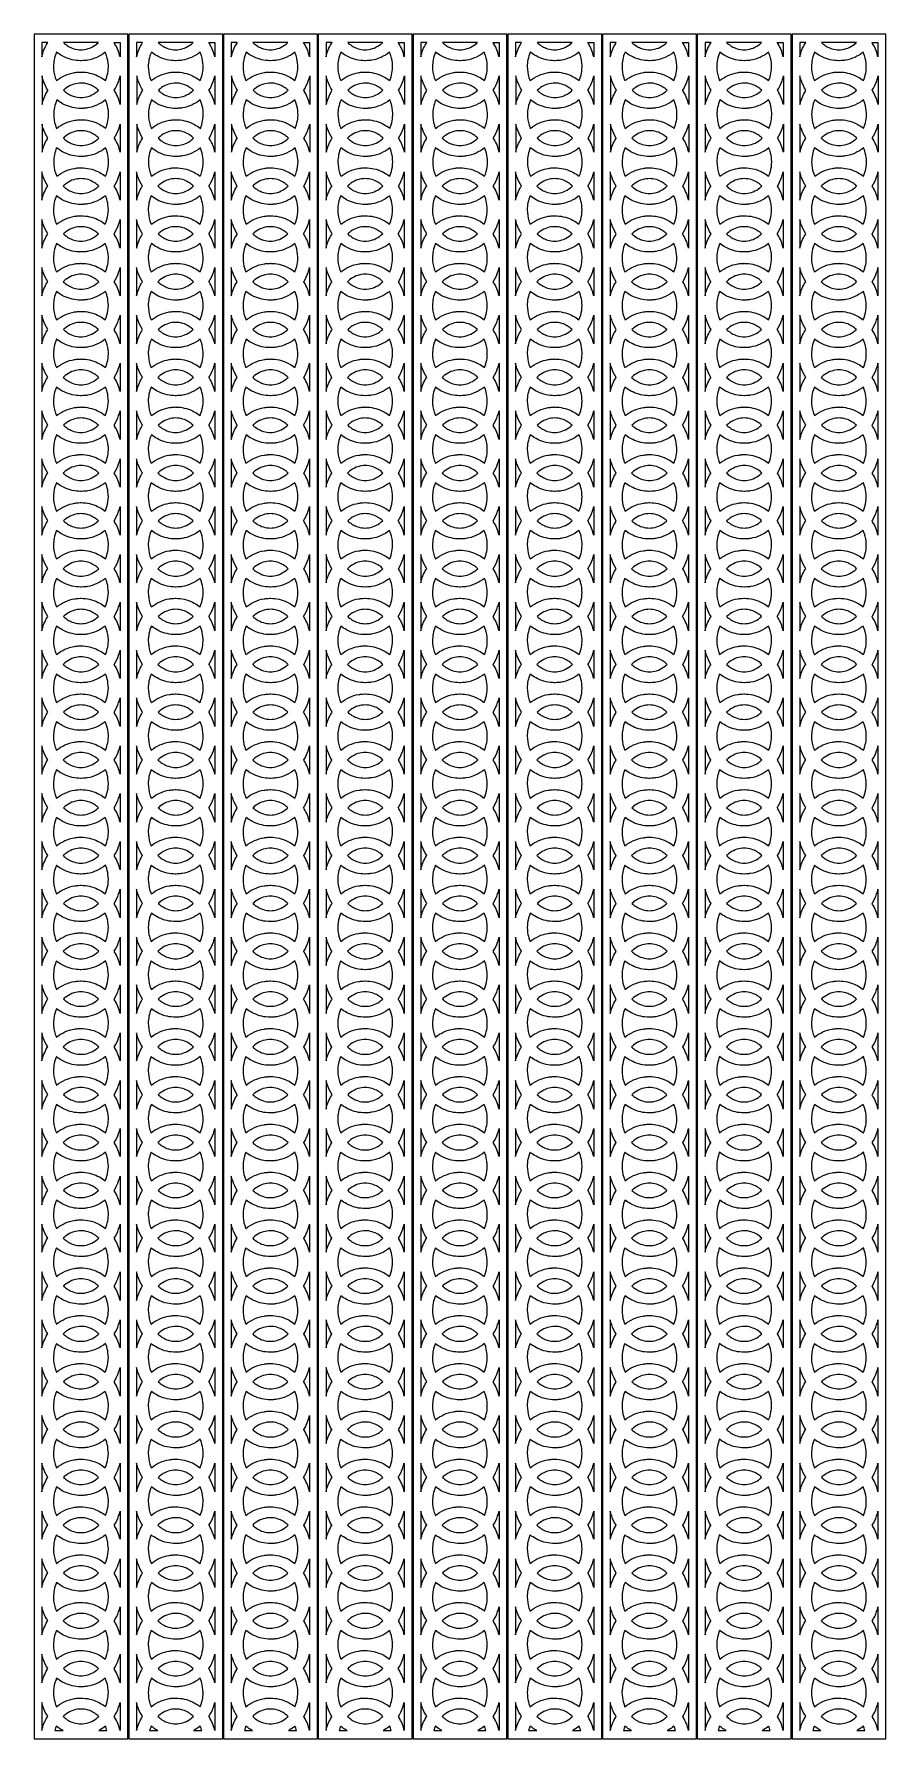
# Model space of a CAD drawing. Header units: millimetres. Extents: x -55 to 943, y -998 to 998.
import ezdxf

# ---------------------------------------------------------------- set-up
doc = ezdxf.new("R2010")
doc.units = ezdxf.units.MM
doc.layers.add('Default', color=70, linetype='Continuous')

msp = doc.modelspace()

# ---------------------------------------------------------------- linework, layer by layer
at = {"layer": 'Default'}
for points in [[(-55, -998), (55, -998), (55, 998), (-55, 998)], [(56, -998), (166, -998), (166, 998), (56, 998)], [(167, -998), (277, -998), (277, 998), (167, 998)], [(278, -998), (388, -998), (388, 998), (278, 998)], [(389, -998), (499, -998), (499, 998), (389, 998)], [(500, -998), (610, -998), (610, 998), (500, 998)], [(611, -998), (721, -998), (721, 998), (611, 998)], [(722, -998), (832, -998), (832, 998), (722, 998)], [(833, -998), (943, -998), (943, 998), (833, 998)]]:
    msp.add_lwpolyline(points, close=True, dxfattribs=at)
for points in [[(-39, 988.2), (-45.9, 988.2), (-45.9, 971.3, -0.084392), (-39.6, 987, -0.006852), (-38.9, 988.1, -0.001047)], [(20.2, 988.2), (-20.4, 988.2, 0.001879), (-20.6, 988.1, 0.047178), (-15.8, 984.4, 0.050474), (-10.4, 981.6, 0.07513), (-2.1, 979.7), (-0.1, 979.6), (1.9, 979.7, 0.076136), (10.4, 981.7, 0.075458), (18.4, 986.4, 0.018833), (20.4, 988.1, 0.002011)], [(45.7, 988.2), (45.7, 971.3, 0.084392), (39.4, 987, 0.006852), (38.7, 988.1, 0.001047), (38.8, 988.2)], [(72, 988.2), (65.1, 988.2), (65.1, 971.3, -0.084392), (71.4, 987, -0.006852), (72.1, 988.1, -0.001047)], [(131.2, 988.2), (90.6, 988.2, 0.001879), (90.4, 988.1, 0.047178), (95.2, 984.4, 0.050474), (100.6, 981.6, 0.07513), (108.9, 979.7), (110.9, 979.6), (112.9, 979.7, 0.076136), (121.4, 981.7, 0.075458), (129.4, 986.4, 0.018833), (131.4, 988.1, 0.002011)], [(156.7, 988.2), (156.7, 971.3, 0.084392), (150.4, 987, 0.006852), (149.7, 988.1, 0.001047), (149.8, 988.2)], [(183, 988.2), (176.1, 988.2), (176.1, 971.3, -0.084392), (182.4, 987, -0.006852), (183.1, 988.1, -0.001047)], [(242.2, 988.2), (201.6, 988.2, 0.001879), (201.4, 988.1, 0.047178), (206.2, 984.4, 0.050474), (211.6, 981.6, 0.07513), (219.9, 979.7), (221.9, 979.6), (223.9, 979.7, 0.076136), (232.4, 981.7, 0.075458), (240.4, 986.4, 0.018833), (242.4, 988.1, 0.002011)], [(267.7, 988.2), (267.7, 971.3, 0.084392), (261.4, 987, 0.006852), (260.7, 988.1, 0.001047), (260.8, 988.2)], [(294, 988.2), (287.1, 988.2), (287.1, 971.3, -0.084392), (293.4, 987, -0.006852), (294.1, 988.1, -0.001047)], [(353.2, 988.2), (312.6, 988.2, 0.001879), (312.4, 988.1, 0.047178), (317.2, 984.4, 0.050474), (322.6, 981.6, 0.07513), (330.9, 979.7), (332.9, 979.6), (334.9, 979.7, 0.076136), (343.4, 981.7, 0.075458), (351.4, 986.4, 0.018833), (353.4, 988.1, 0.002011)], [(378.7, 988.2), (378.7, 971.3, 0.084392), (372.4, 987, 0.006852), (371.7, 988.1, 0.001047), (371.8, 988.2)], [(405, 988.2), (398.1, 988.2), (398.1, 971.3, -0.084392), (404.4, 987, -0.006852), (405.1, 988.1, -0.001047)], [(464.2, 988.2), (423.6, 988.2, 0.001879), (423.4, 988.1, 0.047178), (428.2, 984.4, 0.050474), (433.6, 981.6, 0.07513), (441.9, 979.7), (443.9, 979.6), (445.9, 979.7, 0.076136), (454.4, 981.7, 0.075458), (462.4, 986.4, 0.018833), (464.4, 988.1, 0.002011)], [(489.7, 988.2), (489.7, 971.3, 0.084392), (483.4, 987, 0.006852), (482.7, 988.1, 0.001047), (482.8, 988.2)], [(516, 988.2), (509.1, 988.2), (509.1, 971.3, -0.084392), (515.4, 987, -0.006852), (516.1, 988.1, -0.001047)], [(575.2, 988.2), (534.6, 988.2, 0.001879), (534.4, 988.1, 0.047178), (539.2, 984.4, 0.050474), (544.6, 981.6, 0.07513), (552.9, 979.7), (554.9, 979.6), (556.9, 979.7, 0.076136), (565.4, 981.7, 0.075458), (573.4, 986.4, 0.018833), (575.4, 988.1, 0.002011)], [(600.7, 988.2), (600.7, 971.3, 0.084392), (594.4, 987, 0.006852), (593.7, 988.1, 0.001047), (593.8, 988.2)], [(627, 988.2), (620.1, 988.2), (620.1, 971.3, -0.084392), (626.4, 987, -0.006852), (627.1, 988.1, -0.001047)], [(686.2, 988.2), (645.6, 988.2, 0.001879), (645.4, 988.1, 0.047178), (650.2, 984.4, 0.050474), (655.6, 981.6, 0.07513), (663.9, 979.7), (665.9, 979.6), (667.9, 979.7, 0.076136), (676.4, 981.7, 0.075458), (684.4, 986.4, 0.018833), (686.4, 988.1, 0.002011)], [(711.7, 988.2), (711.7, 971.3, 0.084392), (705.4, 987, 0.006852), (704.7, 988.1, 0.001047), (704.8, 988.2)], [(738, 988.2), (731.1, 988.2), (731.1, 971.3, -0.084392), (737.4, 987, -0.006852), (738.1, 988.1, -0.001047)], [(797.2, 988.2), (756.6, 988.2, 0.001879), (756.4, 988.1, 0.047178), (761.2, 984.4, 0.050474), (766.6, 981.6, 0.07513), (774.9, 979.7), (776.9, 979.6), (778.9, 979.7, 0.076136), (787.4, 981.7, 0.075458), (795.4, 986.4, 0.018833), (797.4, 988.1, 0.002011)], [(822.7, 988.2), (822.7, 971.3, 0.084392), (816.4, 987, 0.006852), (815.7, 988.1, 0.001047), (815.8, 988.2)], [(849, 988.2), (842.1, 988.2), (842.1, 971.3, -0.084392), (848.4, 987, -0.006852), (849.1, 988.1, -0.001047)], [(908.2, 988.2), (867.6, 988.2, 0.001879), (867.4, 988.1, 0.047178), (872.2, 984.4, 0.050474), (877.6, 981.6, 0.07513), (885.9, 979.7), (887.9, 979.6), (889.9, 979.7, 0.076136), (898.4, 981.7, 0.075458), (906.4, 986.4, 0.018833), (908.4, 988.1, 0.002011)], [(933.7, 988.2), (933.7, 971.3, 0.084392), (927.4, 987, 0.006852), (926.7, 988.1, 0.001047), (926.8, 988.2)], [(-32.2, 959.9, 0.079612), (-30.2, 947.1, 0.025236), (-28.8, 943.5, -0.128975), (-7.6, 953, -0.023724), (-3.3, 953.5, -0.008807), (-2.8, 953.5), (-0.6, 953.6, -0.017464), (0.4, 953.6), (2.6, 953.5, -0.11051), (21.7, 948, -0.045302), (28.6, 943.5, 0.112754), (32, 961.4, 0.070896), (30, 972.8, 0.028206), (28.4, 976.8, -0.127606), (7.4, 967.4, -0.023724), (3.1, 966.9, -0.008807), (2.6, 966.9), (0.4, 966.8, -0.017464), (-0.6, 966.8), (-2.8, 966.9, -0.11051), (-21.9, 972.4, -0.043797), (-28.6, 976.8, 0.05779), (-31.4, 967.9, 0.047676)], [(78.8, 959.9, 0.079612), (80.8, 947.1, 0.025236), (82.2, 943.5, -0.128975), (103.4, 953, -0.023724), (107.7, 953.5, -0.008807), (108.2, 953.5), (110.4, 953.6, -0.017464), (111.4, 953.6), (113.6, 953.5, -0.11051), (132.7, 948, -0.045302), (139.6, 943.5, 0.112754), (143, 961.4, 0.070896), (141, 972.8, 0.028206), (139.4, 976.8, -0.127606), (118.4, 967.4, -0.023724), (114.1, 966.9, -0.008807), (113.6, 966.9), (111.4, 966.8, -0.017464), (110.4, 966.8), (108.2, 966.9, -0.11051), (89.1, 972.4, -0.043797), (82.4, 976.8, 0.05779), (79.6, 967.9, 0.047676)], [(189.8, 959.9, 0.079612), (191.8, 947.1, 0.025236), (193.2, 943.5, -0.128975), (214.4, 953, -0.023724), (218.7, 953.5, -0.008807), (219.2, 953.5), (221.4, 953.6, -0.017464), (222.4, 953.6), (224.6, 953.5, -0.11051), (243.7, 948, -0.045302), (250.6, 943.5, 0.112754), (254, 961.4, 0.070896), (252, 972.8, 0.028206), (250.4, 976.8, -0.127606), (229.4, 967.4, -0.023724), (225.1, 966.9, -0.008807), (224.6, 966.9), (222.4, 966.8, -0.017464), (221.4, 966.8), (219.2, 966.9, -0.11051), (200.1, 972.4, -0.043797), (193.4, 976.8, 0.05779), (190.6, 967.9, 0.047676)], [(300.8, 959.9, 0.079612), (302.8, 947.1, 0.025236), (304.2, 943.5, -0.128975), (325.4, 953, -0.023724), (329.7, 953.5, -0.008807), (330.2, 953.5), (332.4, 953.6, -0.017464), (333.4, 953.6), (335.6, 953.5, -0.11051), (354.7, 948, -0.045302), (361.6, 943.5, 0.112754), (365, 961.4, 0.070896), (363, 972.8, 0.028206), (361.4, 976.8, -0.127606), (340.4, 967.4, -0.023724), (336.1, 966.9, -0.008807), (335.6, 966.9), (333.4, 966.8, -0.017464), (332.4, 966.8), (330.2, 966.9, -0.11051), (311.1, 972.4, -0.043797), (304.4, 976.8, 0.05779), (301.6, 967.9, 0.047676)], [(411.8, 959.9, 0.079612), (413.8, 947.1, 0.025236), (415.2, 943.5, -0.128975), (436.4, 953, -0.023724), (440.7, 953.5, -0.008807), (441.2, 953.5), (443.4, 953.6, -0.017464), (444.4, 953.6), (446.6, 953.5, -0.11051), (465.7, 948, -0.045302), (472.6, 943.5, 0.112754), (476, 961.4, 0.070896), (474, 972.8, 0.028206), (472.4, 976.8, -0.127606), (451.4, 967.4, -0.023724), (447.1, 966.9, -0.008807), (446.6, 966.9), (444.4, 966.8, -0.017464), (443.4, 966.8), (441.2, 966.9, -0.11051), (422.1, 972.4, -0.043797), (415.4, 976.8, 0.05779), (412.6, 967.9, 0.047676)], [(522.8, 959.9, 0.079612), (524.8, 947.1, 0.025236), (526.2, 943.5, -0.128975), (547.4, 953, -0.023724), (551.7, 953.5, -0.008807), (552.2, 953.5), (554.4, 953.6, -0.017464), (555.4, 953.6), (557.6, 953.5, -0.11051), (576.7, 948, -0.045302), (583.6, 943.5, 0.112754), (587, 961.4, 0.070896), (585, 972.8, 0.028206), (583.4, 976.8, -0.127606), (562.4, 967.4, -0.023724), (558.1, 966.9, -0.008807), (557.6, 966.9), (555.4, 966.8, -0.017464), (554.4, 966.8), (552.2, 966.9, -0.11051), (533.1, 972.4, -0.043797), (526.4, 976.8, 0.05779), (523.6, 967.9, 0.047676)], [(633.8, 959.9, 0.079612), (635.8, 947.1, 0.025236), (637.2, 943.5, -0.128975), (658.4, 953, -0.023724), (662.7, 953.5, -0.008807), (663.2, 953.5), (665.4, 953.6, -0.017464), (666.4, 953.6), (668.6, 953.5, -0.11051), (687.7, 948, -0.045302), (694.6, 943.5, 0.112754), (698, 961.4, 0.070896), (696, 972.8, 0.028206), (694.4, 976.8, -0.127606), (673.4, 967.4, -0.023724), (669.1, 966.9, -0.008807), (668.6, 966.9), (666.4, 966.8, -0.017464), (665.4, 966.8), (663.2, 966.9, -0.11051), (644.1, 972.4, -0.043797), (637.4, 976.8, 0.05779), (634.6, 967.9, 0.047676)], [(744.8, 959.9, 0.079612), (746.8, 947.1, 0.025236), (748.2, 943.5, -0.128975), (769.4, 953, -0.023724), (773.7, 953.5, -0.008807), (774.2, 953.5), (776.4, 953.6, -0.017464), (777.4, 953.6), (779.6, 953.5, -0.11051), (798.7, 948, -0.045302), (805.6, 943.5, 0.112754), (809, 961.4, 0.070896), (807, 972.8, 0.028206), (805.4, 976.8, -0.127606), (784.4, 967.4, -0.023724), (780.1, 966.9, -0.008807), (779.6, 966.9), (777.4, 966.8, -0.017464), (776.4, 966.8), (774.2, 966.9, -0.11051), (755.1, 972.4, -0.043797), (748.4, 976.8, 0.05779), (745.6, 967.9, 0.047676)], [(855.8, 959.9, 0.079612), (857.8, 947.1, 0.025236), (859.2, 943.5, -0.128975), (880.4, 953, -0.023724), (884.7, 953.5, -0.008807), (885.2, 953.5), (887.4, 953.6, -0.017464), (888.4, 953.6), (890.6, 953.5, -0.11051), (909.7, 948, -0.045302), (916.6, 943.5, 0.112754), (920, 961.4, 0.070896), (918, 972.8, 0.028206), (916.4, 976.8, -0.127606), (895.4, 967.4, -0.023724), (891.1, 966.9, -0.008807), (890.6, 966.9), (888.4, 966.8, -0.017464), (887.4, 966.8), (885.2, 966.9, -0.11051), (866.1, 972.4, -0.043797), (859.4, 976.8, 0.05779), (856.6, 967.9, 0.047676)], [(-38.7, 932.2, -0.062037), (-44.1, 943.4, -0.027789), (-45.7, 949), (-45.7, 915.4, -0.084392), (-39.4, 931.1, -0.006852)], [(18.6, 930.5, 0.018833), (20.6, 932.2, 0.047178), (15.8, 935.9, 0.050474), (10.4, 938.7, 0.07513), (2.1, 940.6), (0.1, 940.6), (-1.9, 940.6, 0.076136), (-10.4, 938.6, 0.075458), (-18.4, 933.9, 0.018833), (-20.4, 932.2, 0.047178), (-15.7, 928.5, 0.050474), (-10.2, 925.7, 0.07513), (-1.9, 923.8), (0.1, 923.8), (2.1, 923.8, 0.076136), (10.6, 925.8, 0.075458)], [(38.9, 932.2, 0.062037), (44.3, 943.4, 0.027789), (45.9, 949), (45.9, 915.4, 0.084392), (39.6, 931.1, 0.006852)], [(72.3, 932.2, -0.062037), (66.9, 943.4, -0.027789), (65.3, 949), (65.3, 915.4, -0.084392), (71.6, 931.1, -0.006852)], [(129.6, 930.5, 0.018833), (131.6, 932.2, 0.047178), (126.8, 935.9, 0.050474), (121.4, 938.7, 0.07513), (113.1, 940.6), (111.1, 940.6), (109.1, 940.6, 0.076136), (100.6, 938.6, 0.075458), (92.6, 933.9, 0.018833), (90.6, 932.2, 0.047178), (95.3, 928.5, 0.050474), (100.8, 925.7, 0.07513), (109.1, 923.8), (111.1, 923.8), (113.1, 923.8, 0.076136), (121.6, 925.8, 0.075458)], [(149.9, 932.2, 0.062037), (155.3, 943.4, 0.027789), (156.9, 949), (156.9, 915.4, 0.084392), (150.6, 931.1, 0.006852)], [(183.3, 932.2, -0.062037), (177.9, 943.4, -0.027789), (176.3, 949), (176.3, 915.4, -0.084392), (182.6, 931.1, -0.006852)], [(240.6, 930.5, 0.018833), (242.6, 932.2, 0.047178), (237.8, 935.9, 0.050474), (232.4, 938.7, 0.07513), (224.1, 940.6), (222.1, 940.6), (220.1, 940.6, 0.076136), (211.6, 938.6, 0.075458), (203.6, 933.9, 0.018833), (201.6, 932.2, 0.047178), (206.3, 928.5, 0.050474), (211.8, 925.7, 0.07513), (220.1, 923.8), (222.1, 923.8), (224.1, 923.8, 0.076136), (232.6, 925.8, 0.075458)], [(260.9, 932.2, 0.062037), (266.3, 943.4, 0.027789), (267.9, 949), (267.9, 915.4, 0.084392), (261.6, 931.1, 0.006852)], [(294.3, 932.2, -0.062037), (288.9, 943.4, -0.027789), (287.3, 949), (287.3, 915.4, -0.084392), (293.6, 931.1, -0.006852)], [(351.6, 930.5, 0.018833), (353.6, 932.2, 0.047178), (348.8, 935.9, 0.050474), (343.4, 938.7, 0.07513), (335.1, 940.6), (333.1, 940.6), (331.1, 940.6, 0.076136), (322.6, 938.6, 0.075458), (314.6, 933.9, 0.018833), (312.6, 932.2, 0.047178), (317.3, 928.5, 0.050474), (322.8, 925.7, 0.07513), (331.1, 923.8), (333.1, 923.8), (335.1, 923.8, 0.076136), (343.6, 925.8, 0.075458)], [(371.9, 932.2, 0.062037), (377.3, 943.4, 0.027789), (378.9, 949), (378.9, 915.4, 0.084392), (372.6, 931.1, 0.006852)], [(405.3, 932.2, -0.062037), (399.9, 943.4, -0.027789), (398.3, 949), (398.3, 915.4, -0.084392), (404.6, 931.1, -0.006852)], [(462.6, 930.5, 0.018833), (464.6, 932.2, 0.047178), (459.8, 935.9, 0.050474), (454.4, 938.7, 0.07513), (446.1, 940.6), (444.1, 940.6), (442.1, 940.6, 0.076136), (433.6, 938.6, 0.075458), (425.6, 933.9, 0.018833), (423.6, 932.2, 0.047178), (428.3, 928.5, 0.050474), (433.8, 925.7, 0.07513), (442.1, 923.8), (444.1, 923.8), (446.1, 923.8, 0.076136), (454.6, 925.8, 0.075458)], [(482.9, 932.2, 0.062037), (488.3, 943.4, 0.027789), (489.9, 949), (489.9, 915.4, 0.084392), (483.6, 931.1, 0.006852)], [(516.3, 932.2, -0.062037), (510.9, 943.4, -0.027789), (509.3, 949), (509.3, 915.4, -0.084392), (515.6, 931.1, -0.006852)], [(573.6, 930.5, 0.018833), (575.6, 932.2, 0.047178), (570.8, 935.9, 0.050474), (565.4, 938.7, 0.07513), (557.1, 940.6), (555.1, 940.6), (553.1, 940.6, 0.076136), (544.6, 938.6, 0.075458), (536.6, 933.9, 0.018833), (534.6, 932.2, 0.047178), (539.3, 928.5, 0.050474), (544.8, 925.7, 0.07513), (553.1, 923.8), (555.1, 923.8), (557.1, 923.8, 0.076136), (565.6, 925.8, 0.075458)], [(593.9, 932.2, 0.062037), (599.3, 943.4, 0.027789), (600.9, 949), (600.9, 915.4, 0.084392), (594.6, 931.1, 0.006852)], [(627.3, 932.2, -0.062037), (621.9, 943.4, -0.027789), (620.3, 949), (620.3, 915.4, -0.084392), (626.6, 931.1, -0.006852)], [(684.6, 930.5, 0.018833), (686.6, 932.2, 0.047178), (681.8, 935.9, 0.050474), (676.4, 938.7, 0.07513), (668.1, 940.6), (666.1, 940.6), (664.1, 940.6, 0.076136), (655.6, 938.6, 0.075458), (647.6, 933.9, 0.018833), (645.6, 932.2, 0.047178), (650.3, 928.5, 0.050474), (655.8, 925.7, 0.07513), (664.1, 923.8), (666.1, 923.8), (668.1, 923.8, 0.076136), (676.6, 925.8, 0.075458)], [(704.9, 932.2, 0.062037), (710.3, 943.4, 0.027789), (711.9, 949), (711.9, 915.4, 0.084392), (705.6, 931.1, 0.006852)], [(738.3, 932.2, -0.062037), (732.9, 943.4, -0.027789), (731.3, 949), (731.3, 915.4, -0.084392), (737.6, 931.1, -0.006852)], [(795.6, 930.5, 0.018833), (797.6, 932.2, 0.047178), (792.8, 935.9, 0.050474), (787.4, 938.7, 0.07513), (779.1, 940.6), (777.1, 940.6), (775.1, 940.6, 0.076136), (766.6, 938.6, 0.075458), (758.6, 933.9, 0.018833), (756.6, 932.2, 0.047178), (761.3, 928.5, 0.050474), (766.8, 925.7, 0.07513), (775.1, 923.8), (777.1, 923.8), (779.1, 923.8, 0.076136), (787.6, 925.8, 0.075458)], [(815.9, 932.2, 0.062037), (821.3, 943.4, 0.027789), (822.9, 949), (822.9, 915.4, 0.084392), (816.6, 931.1, 0.006852)], [(849.3, 932.2, -0.062037), (843.9, 943.4, -0.027789), (842.3, 949), (842.3, 915.4, -0.084392), (848.6, 931.1, -0.006852)], [(906.6, 930.5, 0.018833), (908.6, 932.2, 0.047178), (903.8, 935.9, 0.050474), (898.4, 938.7, 0.07513), (890.1, 940.6), (888.1, 940.6), (886.1, 940.6, 0.076136), (877.6, 938.6, 0.075458), (869.6, 933.9, 0.018833), (867.6, 932.2, 0.047178), (872.3, 928.5, 0.050474), (877.8, 925.7, 0.07513), (886.1, 923.8), (888.1, 923.8), (890.1, 923.8, 0.076136), (898.6, 925.8, 0.075458)], [(926.9, 932.2, 0.062037), (932.3, 943.4, 0.027789), (933.9, 949), (933.9, 915.4, 0.084392), (927.6, 931.1, 0.006852)], [(-32, 904.1, 0.079612), (-30, 891.2, 0.025236), (-28.6, 887.6, -0.128975), (-7.4, 897.1, -0.023724), (-3.1, 897.6, -0.008807), (-2.6, 897.7), (-0.4, 897.7, -0.017464), (0.6, 897.7), (2.8, 897.7, -0.11051), (21.9, 892.2, -0.045302), (28.8, 887.6, 0.112754), (32.2, 905.5, 0.070896), (30.2, 916.9, 0.028206), (28.6, 920.9, -0.127606), (7.6, 911.6, -0.023724), (3.3, 911.1, -0.008807), (2.8, 911), (0.6, 911, -0.017464), (-0.4, 911), (-2.6, 911, -0.11051), (-21.7, 916.5, -0.043797), (-28.4, 920.9, 0.05779), (-31.2, 912, 0.047676)], [(79, 904.1, 0.079612), (81, 891.2, 0.025236), (82.4, 887.6, -0.128975), (103.6, 897.1, -0.023724), (107.9, 897.6, -0.008807), (108.4, 897.7), (110.6, 897.7, -0.017464), (111.6, 897.7), (113.8, 897.7, -0.11051), (132.9, 892.2, -0.045302), (139.8, 887.6, 0.112754), (143.2, 905.5, 0.070896), (141.2, 916.9, 0.028206), (139.6, 920.9, -0.127606), (118.6, 911.6, -0.023724), (114.3, 911.1, -0.008807), (113.8, 911), (111.6, 911, -0.017464), (110.6, 911), (108.4, 911, -0.11051), (89.3, 916.5, -0.043797), (82.6, 920.9, 0.05779), (79.8, 912, 0.047676)], [(190, 904.1, 0.079612), (192, 891.2, 0.025236), (193.4, 887.6, -0.128975), (214.6, 897.1, -0.023724), (218.9, 897.6, -0.008807), (219.4, 897.7), (221.6, 897.7, -0.017464), (222.6, 897.7), (224.8, 897.7, -0.11051), (243.9, 892.2, -0.045302), (250.8, 887.6, 0.112754), (254.2, 905.5, 0.070896), (252.2, 916.9, 0.028206), (250.6, 920.9, -0.127606), (229.6, 911.6, -0.023724), (225.3, 911.1, -0.008807), (224.8, 911), (222.6, 911, -0.017464), (221.6, 911), (219.4, 911, -0.11051), (200.3, 916.5, -0.043797), (193.6, 920.9, 0.05779), (190.8, 912, 0.047676)], [(301, 904.1, 0.079612), (303, 891.2, 0.025236), (304.4, 887.6, -0.128975), (325.6, 897.1, -0.023724), (329.9, 897.6, -0.008807), (330.4, 897.7), (332.6, 897.7, -0.017464), (333.6, 897.7), (335.8, 897.7, -0.11051), (354.9, 892.2, -0.045302), (361.8, 887.6, 0.112754), (365.2, 905.5, 0.070896), (363.2, 916.9, 0.028206), (361.6, 920.9, -0.127606), (340.6, 911.6, -0.023724), (336.3, 911.1, -0.008807), (335.8, 911), (333.6, 911, -0.017464), (332.6, 911), (330.4, 911, -0.11051), (311.3, 916.5, -0.043797), (304.6, 920.9, 0.05779), (301.8, 912, 0.047676)], [(412, 904.1, 0.079612), (414, 891.2, 0.025236), (415.4, 887.6, -0.128975), (436.6, 897.1, -0.023724), (440.9, 897.6, -0.008807), (441.4, 897.7), (443.6, 897.7, -0.017464), (444.6, 897.7), (446.8, 897.7, -0.11051), (465.9, 892.2, -0.045302), (472.8, 887.6, 0.112754), (476.2, 905.5, 0.070896), (474.2, 916.9, 0.028206), (472.6, 920.9, -0.127606), (451.6, 911.6, -0.023724), (447.3, 911.1, -0.008807), (446.8, 911), (444.6, 911, -0.017464), (443.6, 911), (441.4, 911, -0.11051), (422.3, 916.5, -0.043797), (415.6, 920.9, 0.05779), (412.8, 912, 0.047676)], [(523, 904.1, 0.079612), (525, 891.2, 0.025236), (526.4, 887.6, -0.128975), (547.6, 897.1, -0.023724), (551.9, 897.6, -0.008807), (552.4, 897.7), (554.6, 897.7, -0.017464), (555.6, 897.7), (557.8, 897.7, -0.11051), (576.9, 892.2, -0.045302), (583.8, 887.6, 0.112754), (587.2, 905.5, 0.070896), (585.2, 916.9, 0.028206), (583.6, 920.9, -0.127606), (562.6, 911.6, -0.023724), (558.3, 911.1, -0.008807), (557.8, 911), (555.6, 911, -0.017464), (554.6, 911), (552.4, 911, -0.11051), (533.3, 916.5, -0.043797), (526.6, 920.9, 0.05779), (523.8, 912, 0.047676)], [(634, 904.1, 0.079612), (636, 891.2, 0.025236), (637.4, 887.6, -0.128975), (658.6, 897.1, -0.023724), (662.9, 897.6, -0.008807), (663.4, 897.7), (665.6, 897.7, -0.017464), (666.6, 897.7), (668.8, 897.7, -0.11051), (687.9, 892.2, -0.045302), (694.8, 887.6, 0.112754), (698.2, 905.5, 0.070896), (696.2, 916.9, 0.028206), (694.6, 920.9, -0.127606), (673.6, 911.6, -0.023724), (669.3, 911.1, -0.008807), (668.8, 911), (666.6, 911, -0.017464), (665.6, 911), (663.4, 911, -0.11051), (644.3, 916.5, -0.043797), (637.6, 920.9, 0.05779), (634.8, 912, 0.047676)], [(745, 904.1, 0.079612), (747, 891.2, 0.025236), (748.4, 887.6, -0.128975), (769.6, 897.1, -0.023724), (773.9, 897.6, -0.008807), (774.4, 897.7), (776.6, 897.7, -0.017464), (777.6, 897.7), (779.8, 897.7, -0.11051), (798.9, 892.2, -0.045302), (805.8, 887.6, 0.112754), (809.2, 905.5, 0.070896), (807.2, 916.9, 0.028206), (805.6, 920.9, -0.127606), (784.6, 911.6, -0.023724), (780.3, 911.1, -0.008807), (779.8, 911), (777.6, 911, -0.017464), (776.6, 911), (774.4, 911, -0.11051), (755.3, 916.5, -0.043797), (748.6, 920.9, 0.05779), (745.8, 912, 0.047676)], [(856, 904.1, 0.079612), (858, 891.2, 0.025236), (859.4, 887.6, -0.128975), (880.6, 897.1, -0.023724), (884.9, 897.6, -0.008807), (885.4, 897.7), (887.6, 897.7, -0.017464), (888.6, 897.7), (890.8, 897.7, -0.11051), (909.9, 892.2, -0.045302), (916.8, 887.6, 0.112754), (920.2, 905.5, 0.070896), (918.2, 916.9, 0.028206), (916.6, 920.9, -0.127606), (895.6, 911.6, -0.023724), (891.3, 911.1, -0.008807), (890.8, 911), (888.6, 911, -0.017464), (887.6, 911), (885.4, 911, -0.11051), (866.3, 916.5, -0.043797), (859.6, 920.9, 0.05779), (856.8, 912, 0.047676)], [(-38.9, 876.2, -0.059874), (-44.1, 887, -0.028181), (-45.7, 892.7), (-45.7, 859.7, -0.084306), (-39.4, 875.4, -0.00514)], [(18.6, 874.2, 0.021942), (20.9, 876.2, 0.046204), (16.2, 880, 0.05459), (10.4, 883, 0.074917), (2.1, 884.9), (0.1, 884.9), (-1.9, 884.9, 0.076189), (-10.4, 882.9, 0.075402), (-18.4, 878.2, 0.021942), (-20.7, 876.2, 0.046204), (-16.1, 872.5, 0.05459), (-10.2, 869.4, 0.074917), (-1.9, 867.6), (0.1, 867.5), (2.1, 867.6, 0.076189), (10.6, 869.5, 0.075402)], [(39, 876.2, 0.059874), (44.3, 887, 0.028181), (45.9, 892.7), (45.9, 859.7, 0.084306), (39.6, 875.4, 0.00514)], [(72.1, 876.2, -0.059874), (66.9, 887, -0.028181), (65.3, 892.7), (65.3, 859.7, -0.084306), (71.6, 875.4, -0.00514)], [(129.6, 874.2, 0.021942), (131.9, 876.2, 0.046204), (127.2, 880, 0.05459), (121.4, 883, 0.074917), (113.1, 884.9), (111.1, 884.9), (109.1, 884.9, 0.076189), (100.6, 882.9, 0.075402), (92.6, 878.2, 0.021942), (90.3, 876.2, 0.046204), (94.9, 872.5, 0.05459), (100.8, 869.4, 0.074917), (109.1, 867.6), (111.1, 867.5), (113.1, 867.6, 0.076189), (121.6, 869.5, 0.075402)], [(150, 876.2, 0.059874), (155.3, 887, 0.028181), (156.9, 892.7), (156.9, 859.7, 0.084306), (150.6, 875.4, 0.00514)], [(183.1, 876.2, -0.059874), (177.9, 887, -0.028181), (176.3, 892.7), (176.3, 859.7, -0.084306), (182.6, 875.4, -0.00514)], [(240.6, 874.2, 0.021942), (242.9, 876.2, 0.046204), (238.2, 880, 0.05459), (232.4, 883, 0.074917), (224.1, 884.9), (222.1, 884.9), (220.1, 884.9, 0.076189), (211.6, 882.9, 0.075402), (203.6, 878.2, 0.021942), (201.3, 876.2, 0.046204), (205.9, 872.5, 0.05459), (211.8, 869.4, 0.074917), (220.1, 867.6), (222.1, 867.5), (224.1, 867.6, 0.076189), (232.6, 869.5, 0.075402)], [(261, 876.2, 0.059874), (266.3, 887, 0.028181), (267.9, 892.7), (267.9, 859.7, 0.084306), (261.6, 875.4, 0.00514)], [(294.1, 876.2, -0.059874), (288.9, 887, -0.028181), (287.3, 892.7), (287.3, 859.7, -0.084306), (293.6, 875.4, -0.00514)], [(351.6, 874.2, 0.021942), (353.9, 876.2, 0.046204), (349.2, 880, 0.05459), (343.4, 883, 0.074917), (335.1, 884.9), (333.1, 884.9), (331.1, 884.9, 0.076189), (322.6, 882.9, 0.075402), (314.6, 878.2, 0.021942), (312.3, 876.2, 0.046204), (316.9, 872.5, 0.05459), (322.8, 869.4, 0.074917), (331.1, 867.6), (333.1, 867.5), (335.1, 867.6, 0.076189), (343.6, 869.5, 0.075402)], [(372, 876.2, 0.059874), (377.3, 887, 0.028181), (378.9, 892.7), (378.9, 859.7, 0.084306), (372.6, 875.4, 0.00514)], [(405.1, 876.2, -0.059874), (399.9, 887, -0.028181), (398.3, 892.7), (398.3, 859.7, -0.084306), (404.6, 875.4, -0.00514)], [(462.6, 874.2, 0.021942), (464.9, 876.2, 0.046204), (460.2, 880, 0.05459), (454.4, 883, 0.074917), (446.1, 884.9), (444.1, 884.9), (442.1, 884.9, 0.076189), (433.6, 882.9, 0.075402), (425.6, 878.2, 0.021942), (423.3, 876.2, 0.046204), (427.9, 872.5, 0.05459), (433.8, 869.4, 0.074917), (442.1, 867.6), (444.1, 867.5), (446.1, 867.6, 0.076189), (454.6, 869.5, 0.075402)], [(483, 876.2, 0.059874), (488.3, 887, 0.028181), (489.9, 892.7), (489.9, 859.7, 0.084306), (483.6, 875.4, 0.00514)], [(516.1, 876.2, -0.059874), (510.9, 887, -0.028181), (509.3, 892.7), (509.3, 859.7, -0.084306), (515.6, 875.4, -0.00514)], [(573.6, 874.2, 0.021942), (575.9, 876.2, 0.046204), (571.2, 880, 0.05459), (565.4, 883, 0.074917), (557.1, 884.9), (555.1, 884.9), (553.1, 884.9, 0.076189), (544.6, 882.9, 0.075402), (536.6, 878.2, 0.021942), (534.3, 876.2, 0.046204), (538.9, 872.5, 0.05459), (544.8, 869.4, 0.074917), (553.1, 867.6), (555.1, 867.5), (557.1, 867.6, 0.076189), (565.6, 869.5, 0.075402)], [(594, 876.2, 0.059874), (599.3, 887, 0.028181), (600.9, 892.7), (600.9, 859.7, 0.084306), (594.6, 875.4, 0.00514)], [(627.1, 876.2, -0.059874), (621.9, 887, -0.028181), (620.3, 892.7), (620.3, 859.7, -0.084306), (626.6, 875.4, -0.00514)], [(684.6, 874.2, 0.021942), (686.9, 876.2, 0.046204), (682.2, 880, 0.05459), (676.4, 883, 0.074917), (668.1, 884.9), (666.1, 884.9), (664.1, 884.9, 0.076189), (655.6, 882.9, 0.075402), (647.6, 878.2, 0.021942), (645.3, 876.2, 0.046204), (649.9, 872.5, 0.05459), (655.8, 869.4, 0.074917), (664.1, 867.6), (666.1, 867.5), (668.1, 867.6, 0.076189), (676.6, 869.5, 0.075402)], [(705, 876.2, 0.059874), (710.3, 887, 0.028181), (711.9, 892.7), (711.9, 859.7, 0.084306), (705.6, 875.4, 0.00514)], [(738.1, 876.2, -0.059874), (732.9, 887, -0.028181), (731.3, 892.7), (731.3, 859.7, -0.084306), (737.6, 875.4, -0.00514)], [(795.6, 874.2, 0.021942), (797.9, 876.2, 0.046204), (793.2, 880, 0.05459), (787.4, 883, 0.074917), (779.1, 884.9), (777.1, 884.9), (775.1, 884.9, 0.076189), (766.6, 882.9, 0.075402), (758.6, 878.2, 0.021942), (756.3, 876.2, 0.046204), (760.9, 872.5, 0.05459), (766.8, 869.4, 0.074917), (775.1, 867.6), (777.1, 867.5), (779.1, 867.6, 0.076189), (787.6, 869.5, 0.075402)], [(816, 876.2, 0.059874), (821.3, 887, 0.028181), (822.9, 892.7), (822.9, 859.7, 0.084306), (816.6, 875.4, 0.00514)], [(849.1, 876.2, -0.059874), (843.9, 887, -0.028181), (842.3, 892.7), (842.3, 859.7, -0.084306), (848.6, 875.4, -0.00514)], [(906.6, 874.2, 0.021942), (908.9, 876.2, 0.046204), (904.2, 880, 0.05459), (898.4, 883, 0.074917), (890.1, 884.9), (888.1, 884.9), (886.1, 884.9, 0.076189), (877.6, 882.9, 0.075402), (869.6, 878.2, 0.021942), (867.3, 876.2, 0.046204), (871.9, 872.5, 0.05459), (877.8, 869.4, 0.074917), (886.1, 867.6), (888.1, 867.5), (890.1, 867.6, 0.076189), (898.6, 869.5, 0.075402)], [(927, 876.2, 0.059874), (932.3, 887, 0.028181), (933.9, 892.7), (933.9, 859.7, 0.084306), (927.6, 875.4, 0.00514)], [(-32, 848.4, 0.079683), (-30, 835.5, 0.028206), (-28.4, 831.5, -0.127608), (-7.4, 840.8, -0.023722), (-3.1, 841.4, -0.008807), (-2.6, 841.4), (-0.4, 841.5, -0.017464), (0.6, 841.5), (2.8, 841.4, -0.11051), (21.9, 835.9, -0.043797), (28.6, 831.5, 0.142127), (31.8, 854.1, 0.058815), (29.4, 863.2, 0.011589), (28.8, 864.8, -0.128976), (7.6, 855.3, -0.023722), (3.3, 854.8, -0.008807), (2.8, 854.8), (0.6, 854.7, -0.017464), (-0.4, 854.7), (-2.6, 854.8, -0.11051), (-21.7, 860.2, -0.045302), (-28.6, 864.8, 0.10459), (-32, 848.4, 0.000069)], [(79, 848.4, 0.079683), (81, 835.5, 0.028206), (82.6, 831.5, -0.127608), (103.6, 840.8, -0.023722), (107.9, 841.4, -0.008807), (108.4, 841.4), (110.6, 841.5, -0.017464), (111.6, 841.5), (113.8, 841.4, -0.11051), (132.9, 835.9, -0.043797), (139.6, 831.5, 0.142127), (142.8, 854.1, 0.058815), (140.4, 863.2, 0.011589), (139.8, 864.8, -0.128976), (118.6, 855.3, -0.023722), (114.3, 854.8, -0.008807), (113.8, 854.8), (111.6, 854.7, -0.017464), (110.6, 854.7), (108.4, 854.8, -0.11051), (89.3, 860.2, -0.045302), (82.4, 864.8, 0.10459), (79, 848.4, 0.000069)], [(190, 848.4, 0.079683), (192, 835.5, 0.028206), (193.6, 831.5, -0.127608), (214.6, 840.8, -0.023722), (218.9, 841.4, -0.008807), (219.4, 841.4), (221.6, 841.5, -0.017464), (222.6, 841.5), (224.8, 841.4, -0.11051), (243.9, 835.9, -0.043797), (250.6, 831.5, 0.142127), (253.8, 854.1, 0.058815), (251.4, 863.2, 0.011589), (250.8, 864.8, -0.128976), (229.6, 855.3, -0.023722), (225.3, 854.8, -0.008807), (224.8, 854.8), (222.6, 854.7, -0.017464), (221.6, 854.7), (219.4, 854.8, -0.11051), (200.3, 860.2, -0.045302), (193.4, 864.8, 0.10459), (190, 848.4, 0.000069)], [(301, 848.4, 0.079683), (303, 835.5, 0.028206), (304.6, 831.5, -0.127608), (325.6, 840.8, -0.023722), (329.9, 841.4, -0.008807), (330.4, 841.4), (332.6, 841.5, -0.017464), (333.6, 841.5), (335.8, 841.4, -0.11051), (354.9, 835.9, -0.043797), (361.6, 831.5, 0.142127), (364.8, 854.1, 0.058815), (362.4, 863.2, 0.011589), (361.8, 864.8, -0.128976), (340.6, 855.3, -0.023722), (336.3, 854.8, -0.008807), (335.8, 854.8), (333.6, 854.7, -0.017464), (332.6, 854.7), (330.4, 854.8, -0.11051), (311.3, 860.2, -0.045302), (304.4, 864.8, 0.10459), (301, 848.4, 0.000069)], [(412, 848.4, 0.079683), (414, 835.5, 0.028206), (415.6, 831.5, -0.127608), (436.6, 840.8, -0.023722), (440.9, 841.4, -0.008807), (441.4, 841.4), (443.6, 841.5, -0.017464), (444.6, 841.5), (446.8, 841.4, -0.11051), (465.9, 835.9, -0.043797), (472.6, 831.5, 0.142127), (475.8, 854.1, 0.058815), (473.4, 863.2, 0.011589), (472.8, 864.8, -0.128976), (451.6, 855.3, -0.023722), (447.3, 854.8, -0.008807), (446.8, 854.8), (444.6, 854.7, -0.017464), (443.6, 854.7), (441.4, 854.8, -0.11051), (422.3, 860.2, -0.045302), (415.4, 864.8, 0.10459), (412, 848.4, 0.000069)], [(523, 848.4, 0.079683), (525, 835.5, 0.028206), (526.6, 831.5, -0.127608), (547.6, 840.8, -0.023722), (551.9, 841.4, -0.008807), (552.4, 841.4), (554.6, 841.5, -0.017464), (555.6, 841.5), (557.8, 841.4, -0.11051), (576.9, 835.9, -0.043797), (583.6, 831.5, 0.142127), (586.8, 854.1, 0.058815), (584.4, 863.2, 0.011589), (583.8, 864.8, -0.128976), (562.6, 855.3, -0.023722), (558.3, 854.8, -0.008807), (557.8, 854.8), (555.6, 854.7, -0.017464), (554.6, 854.7), (552.4, 854.8, -0.11051), (533.3, 860.2, -0.045302), (526.4, 864.8, 0.10459), (523, 848.4, 0.000069)], [(634, 848.4, 0.079683), (636, 835.5, 0.028206), (637.6, 831.5, -0.127608), (658.6, 840.8, -0.023722), (662.9, 841.4, -0.008807), (663.4, 841.4), (665.6, 841.5, -0.017464), (666.6, 841.5), (668.8, 841.4, -0.11051), (687.9, 835.9, -0.043797), (694.6, 831.5, 0.142127), (697.8, 854.1, 0.058815), (695.4, 863.2, 0.011589), (694.8, 864.8, -0.128976), (673.6, 855.3, -0.023722), (669.3, 854.8, -0.008807), (668.8, 854.8), (666.6, 854.7, -0.017464), (665.6, 854.7), (663.4, 854.8, -0.11051), (644.3, 860.2, -0.045302), (637.4, 864.8, 0.10459), (634, 848.4, 0.000069)], [(745, 848.4, 0.079683), (747, 835.5, 0.028206), (748.6, 831.5, -0.127608), (769.6, 840.8, -0.023722), (773.9, 841.4, -0.008807), (774.4, 841.4), (776.6, 841.5, -0.017464), (777.6, 841.5), (779.8, 841.4, -0.11051), (798.9, 835.9, -0.043797), (805.6, 831.5, 0.142127), (808.8, 854.1, 0.058815), (806.4, 863.2, 0.011589), (805.8, 864.8, -0.128976), (784.6, 855.3, -0.023722), (780.3, 854.8, -0.008807), (779.8, 854.8), (777.6, 854.7, -0.017464), (776.6, 854.7), (774.4, 854.8, -0.11051), (755.3, 860.2, -0.045302), (748.4, 864.8, 0.10459), (745, 848.4, 0.000069)], [(856, 848.4, 0.079683), (858, 835.5, 0.028206), (859.6, 831.5, -0.127608), (880.6, 840.8, -0.023722), (884.9, 841.4, -0.008807), (885.4, 841.4), (887.6, 841.5, -0.017464), (888.6, 841.5), (890.8, 841.4, -0.11051), (909.9, 835.9, -0.043797), (916.6, 831.5, 0.142127), (919.8, 854.1, 0.058815), (917.4, 863.2, 0.011589), (916.8, 864.8, -0.128976), (895.6, 855.3, -0.023722), (891.3, 854.8, -0.008807), (890.8, 854.8), (888.6, 854.7, -0.017464), (887.6, 854.7), (885.4, 854.8, -0.11051), (866.3, 860.2, -0.045302), (859.4, 864.8, 0.10459), (856, 848.4, 0.000069)], [(-39, 820.1, -0.059874), (-44.3, 830.9, -0.028181), (-45.9, 836.6), (-45.9, 803.6, -0.084306), (-39.6, 819.3, -0.00514)], [(18.4, 818.1, 0.021942), (20.7, 820.1, 0.046204), (16.1, 823.8, 0.05459), (10.2, 826.9, 0.074917), (1.9, 828.7), (-0.1, 828.8), (-2.1, 828.7, 0.076189), (-10.6, 826.8, 0.075402), (-18.6, 822.1, 0.021942), (-20.9, 820.1, 0.046204), (-16.2, 816.3, 0.05459), (-10.4, 813.3, 0.074917), (-2.1, 811.4), (-0.1, 811.4), (1.9, 811.4, 0.076189), (10.4, 813.4, 0.075402)], [(38.9, 820.1, 0.059874), (44.1, 830.9, 0.028181), (45.7, 836.6), (45.7, 803.6, 0.084306), (39.4, 819.3, 0.00514)], [(72, 820.1, -0.059874), (66.7, 830.9, -0.028181), (65.1, 836.6), (65.1, 803.6, -0.084306), (71.4, 819.3, -0.00514)], [(129.4, 818.1, 0.021942), (131.7, 820.1, 0.046204), (127.1, 823.8, 0.05459), (121.2, 826.9, 0.074917), (112.9, 828.7), (110.9, 828.8), (108.9, 828.7, 0.076189), (100.4, 826.8, 0.075402), (92.4, 822.1, 0.021942), (90.1, 820.1, 0.046204), (94.8, 816.3, 0.05459), (100.6, 813.3, 0.074917), (108.9, 811.4), (110.9, 811.4), (112.9, 811.4, 0.076189), (121.4, 813.4, 0.075402)], [(149.9, 820.1, 0.059874), (155.1, 830.9, 0.028181), (156.7, 836.6), (156.7, 803.6, 0.084306), (150.4, 819.3, 0.00514)], [(183, 820.1, -0.059874), (177.7, 830.9, -0.028181), (176.1, 836.6), (176.1, 803.6, -0.084306), (182.4, 819.3, -0.00514)], [(240.4, 818.1, 0.021942), (242.7, 820.1, 0.046204), (238.1, 823.8, 0.05459), (232.2, 826.9, 0.074917), (223.9, 828.7), (221.9, 828.8), (219.9, 828.7, 0.076189), (211.4, 826.8, 0.075402), (203.4, 822.1, 0.021942), (201.1, 820.1, 0.046204), (205.8, 816.3, 0.05459), (211.6, 813.3, 0.074917), (219.9, 811.4), (221.9, 811.4), (223.9, 811.4, 0.076189), (232.4, 813.4, 0.075402)], [(260.9, 820.1, 0.059874), (266.1, 830.9, 0.028181), (267.7, 836.6), (267.7, 803.6, 0.084306), (261.4, 819.3, 0.00514)], [(294, 820.1, -0.059874), (288.7, 830.9, -0.028181), (287.1, 836.6), (287.1, 803.6, -0.084306), (293.4, 819.3, -0.00514)], [(351.4, 818.1, 0.021942), (353.7, 820.1, 0.046204), (349.1, 823.8, 0.05459), (343.2, 826.9, 0.074917), (334.9, 828.7), (332.9, 828.8), (330.9, 828.7, 0.076189), (322.4, 826.8, 0.075402), (314.4, 822.1, 0.021942), (312.1, 820.1, 0.046204), (316.8, 816.3, 0.05459), (322.6, 813.3, 0.074917), (330.9, 811.4), (332.9, 811.4), (334.9, 811.4, 0.076189), (343.4, 813.4, 0.075402)], [(371.9, 820.1, 0.059874), (377.1, 830.9, 0.028181), (378.7, 836.6), (378.7, 803.6, 0.084306), (372.4, 819.3, 0.00514)], [(405, 820.1, -0.059874), (399.7, 830.9, -0.028181), (398.1, 836.6), (398.1, 803.6, -0.084306), (404.4, 819.3, -0.00514)], [(462.4, 818.1, 0.021942), (464.7, 820.1, 0.046204), (460.1, 823.8, 0.05459), (454.2, 826.9, 0.074917), (445.9, 828.7), (443.9, 828.8), (441.9, 828.7, 0.076189), (433.4, 826.8, 0.075402), (425.4, 822.1, 0.021942), (423.1, 820.1, 0.046204), (427.8, 816.3, 0.05459), (433.6, 813.3, 0.074917), (441.9, 811.4), (443.9, 811.4), (445.9, 811.4, 0.076189), (454.4, 813.4, 0.075402)], [(482.9, 820.1, 0.059874), (488.1, 830.9, 0.028181), (489.7, 836.6), (489.7, 803.6, 0.084306), (483.4, 819.3, 0.00514)], [(516, 820.1, -0.059874), (510.7, 830.9, -0.028181), (509.1, 836.6), (509.1, 803.6, -0.084306), (515.4, 819.3, -0.00514)], [(573.4, 818.1, 0.021942), (575.7, 820.1, 0.046204), (571.1, 823.8, 0.05459), (565.2, 826.9, 0.074917), (556.9, 828.7), (554.9, 828.8), (552.9, 828.7, 0.076189), (544.4, 826.8, 0.075402), (536.4, 822.1, 0.021942), (534.1, 820.1, 0.046204), (538.8, 816.3, 0.05459), (544.6, 813.3, 0.074917), (552.9, 811.4), (554.9, 811.4), (556.9, 811.4, 0.076189), (565.4, 813.4, 0.075402)], [(593.9, 820.1, 0.059874), (599.1, 830.9, 0.028181), (600.7, 836.6), (600.7, 803.6, 0.084306), (594.4, 819.3, 0.00514)], [(627, 820.1, -0.059874), (621.7, 830.9, -0.028181), (620.1, 836.6), (620.1, 803.6, -0.084306), (626.4, 819.3, -0.00514)], [(684.4, 818.1, 0.021942), (686.7, 820.1, 0.046204), (682.1, 823.8, 0.05459), (676.2, 826.9, 0.074917), (667.9, 828.7), (665.9, 828.8), (663.9, 828.7, 0.076189), (655.4, 826.8, 0.075402), (647.4, 822.1, 0.021942), (645.1, 820.1, 0.046204), (649.8, 816.3, 0.05459), (655.6, 813.3, 0.074917), (663.9, 811.4), (665.9, 811.4), (667.9, 811.4, 0.076189), (676.4, 813.4, 0.075402)], [(704.9, 820.1, 0.059874), (710.1, 830.9, 0.028181), (711.7, 836.6), (711.7, 803.6, 0.084306), (705.4, 819.3, 0.00514)], [(738, 820.1, -0.059874), (732.7, 830.9, -0.028181), (731.1, 836.6), (731.1, 803.6, -0.084306), (737.4, 819.3, -0.00514)], [(795.4, 818.1, 0.021942), (797.7, 820.1, 0.046204), (793.1, 823.8, 0.05459), (787.2, 826.9, 0.074917), (778.9, 828.7), (776.9, 828.8), (774.9, 828.7, 0.076189), (766.4, 826.8, 0.075402), (758.4, 822.1, 0.021942), (756.1, 820.1, 0.046204), (760.8, 816.3, 0.05459), (766.6, 813.3, 0.074917), (774.9, 811.4), (776.9, 811.4), (778.9, 811.4, 0.076189), (787.4, 813.4, 0.075402)], [(815.9, 820.1, 0.059874), (821.1, 830.9, 0.028181), (822.7, 836.6), (822.7, 803.6, 0.084306), (816.4, 819.3, 0.00514)], [(849, 820.1, -0.059874), (843.7, 830.9, -0.028181), (842.1, 836.6), (842.1, 803.6, -0.084306), (848.4, 819.3, -0.00514)], [(906.4, 818.1, 0.021942), (908.7, 820.1, 0.046204), (904.1, 823.8, 0.05459), (898.2, 826.9, 0.074917), (889.9, 828.7), (887.9, 828.8), (885.9, 828.7, 0.076189), (877.4, 826.8, 0.075402), (869.4, 822.1, 0.021942), (867.1, 820.1, 0.046204), (871.8, 816.3, 0.05459), (877.6, 813.3, 0.074917), (885.9, 811.4), (887.9, 811.4), (889.9, 811.4, 0.076189), (898.4, 813.4, 0.075402)], [(926.9, 820.1, 0.059874), (932.1, 830.9, 0.028181), (933.7, 836.6), (933.7, 803.6, 0.084306), (927.4, 819.3, 0.00514)], [(-32.2, 792.2, 0.079683), (-30.2, 779.4, 0.028206), (-28.6, 775.4, -0.127608), (-7.6, 784.7, -0.023722), (-3.3, 785.2, -0.008807), (-2.8, 785.2), (-0.6, 785.3, -0.017464), (0.4, 785.3), (2.6, 785.2, -0.11051), (21.7, 779.8, -0.043797), (28.4, 775.4, 0.142127), (31.6, 798, 0.058815), (29.3, 807, 0.011589), (28.6, 808.7, -0.128976), (7.4, 799.2, -0.023722), (3.1, 798.7, -0.008807), (2.6, 798.6), (0.4, 798.6, -0.017464), (-0.6, 798.6), (-2.8, 798.6, -0.11051), (-21.9, 804.1, -0.045302), (-28.8, 808.7, 0.10459), (-32.2, 792.2, 0.000069)], [(78.8, 792.2, 0.079683), (80.8, 779.4, 0.028206), (82.4, 775.4, -0.127608), (103.4, 784.7, -0.023722), (107.7, 785.2, -0.008807), (108.2, 785.2), (110.4, 785.3, -0.017464), (111.4, 785.3), (113.6, 785.2, -0.11051), (132.7, 779.8, -0.043797), (139.4, 775.4, 0.142127), (142.6, 798, 0.058815), (140.3, 807, 0.011589), (139.6, 808.7, -0.128976), (118.4, 799.2, -0.023722), (114.1, 798.7, -0.008807), (113.6, 798.6), (111.4, 798.6, -0.017464), (110.4, 798.6), (108.2, 798.6, -0.11051), (89.1, 804.1, -0.045302), (82.2, 808.7, 0.10459), (78.8, 792.2, 0.000069)], [(189.8, 792.2, 0.079683), (191.8, 779.4, 0.028206), (193.4, 775.4, -0.127608), (214.4, 784.7, -0.023722), (218.7, 785.2, -0.008807), (219.2, 785.2), (221.4, 785.3, -0.017464), (222.4, 785.3), (224.6, 785.2, -0.11051), (243.7, 779.8, -0.043797), (250.4, 775.4, 0.142127), (253.6, 798, 0.058815), (251.3, 807, 0.011589), (250.6, 808.7, -0.128976), (229.4, 799.2, -0.023722), (225.1, 798.7, -0.008807), (224.6, 798.6), (222.4, 798.6, -0.017464), (221.4, 798.6), (219.2, 798.6, -0.11051), (200.1, 804.1, -0.045302), (193.2, 808.7, 0.10459), (189.8, 792.2, 0.000069)], [(300.8, 792.2, 0.079683), (302.8, 779.4, 0.028206), (304.4, 775.4, -0.127608), (325.4, 784.7, -0.023722), (329.7, 785.2, -0.008807), (330.2, 785.2), (332.4, 785.3, -0.017464), (333.4, 785.3), (335.6, 785.2, -0.11051), (354.7, 779.8, -0.043797), (361.4, 775.4, 0.142127), (364.6, 798, 0.058815), (362.3, 807, 0.011589), (361.6, 808.7, -0.128976), (340.4, 799.2, -0.023722), (336.1, 798.7, -0.008807), (335.6, 798.6), (333.4, 798.6, -0.017464), (332.4, 798.6), (330.2, 798.6, -0.11051), (311.1, 804.1, -0.045302), (304.2, 808.7, 0.10459), (300.8, 792.2, 0.000069)], [(411.8, 792.2, 0.079683), (413.8, 779.4, 0.028206), (415.4, 775.4, -0.127608), (436.4, 784.7, -0.023722), (440.7, 785.2, -0.008807), (441.2, 785.2), (443.4, 785.3, -0.017464), (444.4, 785.3), (446.6, 785.2, -0.11051), (465.7, 779.8, -0.043797), (472.4, 775.4, 0.142127), (475.6, 798, 0.058815), (473.3, 807, 0.011589), (472.6, 808.7, -0.128976), (451.4, 799.2, -0.023722), (447.1, 798.7, -0.008807), (446.6, 798.6), (444.4, 798.6, -0.017464), (443.4, 798.6), (441.2, 798.6, -0.11051), (422.1, 804.1, -0.045302), (415.2, 808.7, 0.10459), (411.8, 792.2, 0.000069)], [(522.8, 792.2, 0.079683), (524.8, 779.4, 0.028206), (526.4, 775.4, -0.127608), (547.4, 784.7, -0.023722), (551.7, 785.2, -0.008807), (552.2, 785.2), (554.4, 785.3, -0.017464), (555.4, 785.3), (557.6, 785.2, -0.11051), (576.7, 779.8, -0.043797), (583.4, 775.4, 0.142127), (586.6, 798, 0.058815), (584.3, 807, 0.011589), (583.6, 808.7, -0.128976), (562.4, 799.2, -0.023722), (558.1, 798.7, -0.008807), (557.6, 798.6), (555.4, 798.6, -0.017464), (554.4, 798.6), (552.2, 798.6, -0.11051), (533.1, 804.1, -0.045302), (526.2, 808.7, 0.10459), (522.8, 792.2, 0.000069)], [(633.8, 792.2, 0.079683), (635.8, 779.4, 0.028206), (637.4, 775.4, -0.127608), (658.4, 784.7, -0.023722), (662.7, 785.2, -0.008807), (663.2, 785.2), (665.4, 785.3, -0.017464), (666.4, 785.3), (668.6, 785.2, -0.11051), (687.7, 779.8, -0.043797), (694.4, 775.4, 0.142127), (697.6, 798, 0.058815), (695.3, 807, 0.011589), (694.6, 808.7, -0.128976), (673.4, 799.2, -0.023722), (669.1, 798.7, -0.008807), (668.6, 798.6), (666.4, 798.6, -0.017464), (665.4, 798.6), (663.2, 798.6, -0.11051), (644.1, 804.1, -0.045302), (637.2, 808.7, 0.10459), (633.8, 792.2, 0.000069)], [(744.8, 792.2, 0.079683), (746.8, 779.4, 0.028206), (748.4, 775.4, -0.127608), (769.4, 784.7, -0.023722), (773.7, 785.2, -0.008807), (774.2, 785.2), (776.4, 785.3, -0.017464), (777.4, 785.3), (779.6, 785.2, -0.11051), (798.7, 779.8, -0.043797), (805.4, 775.4, 0.142127), (808.6, 798, 0.058815), (806.3, 807, 0.011589), (805.6, 808.7, -0.128976), (784.4, 799.2, -0.023722), (780.1, 798.7, -0.008807), (779.6, 798.6), (777.4, 798.6, -0.017464), (776.4, 798.6), (774.2, 798.6, -0.11051), (755.1, 804.1, -0.045302), (748.2, 808.7, 0.10459), (744.8, 792.2, 0.000069)], [(855.8, 792.2, 0.079683), (857.8, 779.4, 0.028206), (859.4, 775.4, -0.127608), (880.4, 784.7, -0.023722), (884.7, 785.2, -0.008807), (885.2, 785.2), (887.4, 785.3, -0.017464), (888.4, 785.3), (890.6, 785.2, -0.11051), (909.7, 779.8, -0.043797), (916.4, 775.4, 0.142127), (919.6, 798, 0.058815), (917.3, 807, 0.011589), (916.6, 808.7, -0.128976), (895.4, 799.2, -0.023722), (891.1, 798.7, -0.008807), (890.6, 798.6), (888.4, 798.6, -0.017464), (887.4, 798.6), (885.2, 798.6, -0.11051), (866.1, 804.1, -0.045302), (859.2, 808.7, 0.10459), (855.8, 792.2, 0.000069)], [(-38.9, 764.1, -0.062037), (-44.3, 775.2, -0.027789), (-45.9, 780.9), (-45.9, 747.3, -0.084392), (-39.6, 763, -0.006852)], [(38.7, 764.1, 0.062037), (44.1, 775.2, 0.027789), (45.7, 780.9), (45.7, 747.3, 0.084392), (39.4, 763, 0.006852)], [(72.1, 764.1, -0.062037), (66.7, 775.2, -0.027789), (65.1, 780.9), (65.1, 747.3, -0.084392), (71.4, 763, -0.006852)], [(149.7, 764.1, 0.062037), (155.1, 775.2, 0.027789), (156.7, 780.9), (156.7, 747.3, 0.084392), (150.4, 763, 0.006852)], [(183.1, 764.1, -0.062037), (177.7, 775.2, -0.027789), (176.1, 780.9), (176.1, 747.3, -0.084392), (182.4, 763, -0.006852)], [(260.7, 764.1, 0.062037), (266.1, 775.2, 0.027789), (267.7, 780.9), (267.7, 747.3, 0.084392), (261.4, 763, 0.006852)], [(294.1, 764.1, -0.062037), (288.7, 775.2, -0.027789), (287.1, 780.9), (287.1, 747.3, -0.084392), (293.4, 763, -0.006852)], [(371.7, 764.1, 0.062037), (377.1, 775.2, 0.027789), (378.7, 780.9), (378.7, 747.3, 0.084392), (372.4, 763, 0.006852)], [(405.1, 764.1, -0.062037), (399.7, 775.2, -0.027789), (398.1, 780.9), (398.1, 747.3, -0.084392), (404.4, 763, -0.006852)], [(482.7, 764.1, 0.062037), (488.1, 775.2, 0.027789), (489.7, 780.9), (489.7, 747.3, 0.084392), (483.4, 763, 0.006852)], [(516.1, 764.1, -0.062037), (510.7, 775.2, -0.027789), (509.1, 780.9), (509.1, 747.3, -0.084392), (515.4, 763, -0.006852)], [(593.7, 764.1, 0.062037), (599.1, 775.2, 0.027789), (600.7, 780.9), (600.7, 747.3, 0.084392), (594.4, 763, 0.006852)], [(627.1, 764.1, -0.062037), (621.7, 775.2, -0.027789), (620.1, 780.9), (620.1, 747.3, -0.084392), (626.4, 763, -0.006852)], [(704.7, 764.1, 0.062037), (710.1, 775.2, 0.027789), (711.7, 780.9), (711.7, 747.3, 0.084392), (705.4, 763, 0.006852)], [(738.1, 764.1, -0.062037), (732.7, 775.2, -0.027789), (731.1, 780.9), (731.1, 747.3, -0.084392), (737.4, 763, -0.006852)], [(815.7, 764.1, 0.062037), (821.1, 775.2, 0.027789), (822.7, 780.9), (822.7, 747.3, 0.084392), (816.4, 763, 0.006852)], [(849.1, 764.1, -0.062037), (843.7, 775.2, -0.027789), (842.1, 780.9), (842.1, 747.3, -0.084392), (848.4, 763, -0.006852)], [(926.7, 764.1, 0.062037), (932.1, 775.2, 0.027789), (933.7, 780.9), (933.7, 747.3, 0.084392), (927.4, 763, 0.006852)], [(-18.6, 765.8, 0.018833), (-20.6, 764.1, 0.047178), (-15.8, 760.4, 0.050474), (-10.4, 757.6, 0.07513), (-2.1, 755.7), (-0.1, 755.7), (1.9, 755.7, 0.076136), (10.4, 757.7, 0.075458), (18.4, 762.4, 0.018833), (20.4, 764.1, 0.047178), (15.7, 767.8, 0.050474), (10.2, 770.6, 0.07513), (1.9, 772.5), (-0.1, 772.5), (-2.1, 772.5, 0.076136), (-10.6, 770.5, 0.075458)], [(92.4, 765.8, 0.018833), (90.4, 764.1, 0.047178), (95.2, 760.4, 0.050474), (100.6, 757.6, 0.07513), (108.9, 755.7), (110.9, 755.7), (112.9, 755.7, 0.076136), (121.4, 757.7, 0.075458), (129.4, 762.4, 0.018833), (131.4, 764.1, 0.047178), (126.7, 767.8, 0.050474), (121.2, 770.6, 0.07513), (112.9, 772.5), (110.9, 772.5), (108.9, 772.5, 0.076136), (100.4, 770.5, 0.075458)], [(203.4, 765.8, 0.018833), (201.4, 764.1, 0.047178), (206.2, 760.4, 0.050474), (211.6, 757.6, 0.07513), (219.9, 755.7), (221.9, 755.7), (223.9, 755.7, 0.076136), (232.4, 757.7, 0.075458), (240.4, 762.4, 0.018833), (242.4, 764.1, 0.047178), (237.7, 767.8, 0.050474), (232.2, 770.6, 0.07513), (223.9, 772.5), (221.9, 772.5), (219.9, 772.5, 0.076136), (211.4, 770.5, 0.075458)], [(314.4, 765.8, 0.018833), (312.4, 764.1, 0.047178), (317.2, 760.4, 0.050474), (322.6, 757.6, 0.07513), (330.9, 755.7), (332.9, 755.7), (334.9, 755.7, 0.076136), (343.4, 757.7, 0.075458), (351.4, 762.4, 0.018833), (353.4, 764.1, 0.047178), (348.7, 767.8, 0.050474), (343.2, 770.6, 0.07513), (334.9, 772.5), (332.9, 772.5), (330.9, 772.5, 0.076136), (322.4, 770.5, 0.075458)], [(425.4, 765.8, 0.018833), (423.4, 764.1, 0.047178), (428.2, 760.4, 0.050474), (433.6, 757.6, 0.07513), (441.9, 755.7), (443.9, 755.7), (445.9, 755.7, 0.076136), (454.4, 757.7, 0.075458), (462.4, 762.4, 0.018833), (464.4, 764.1, 0.047178), (459.7, 767.8, 0.050474), (454.2, 770.6, 0.07513), (445.9, 772.5), (443.9, 772.5), (441.9, 772.5, 0.076136), (433.4, 770.5, 0.075458)], [(536.4, 765.8, 0.018833), (534.4, 764.1, 0.047178), (539.2, 760.4, 0.050474), (544.6, 757.6, 0.07513), (552.9, 755.7), (554.9, 755.7), (556.9, 755.7, 0.076136), (565.4, 757.7, 0.075458), (573.4, 762.4, 0.018833), (575.4, 764.1, 0.047178), (570.7, 767.8, 0.050474), (565.2, 770.6, 0.07513), (556.9, 772.5), (554.9, 772.5), (552.9, 772.5, 0.076136), (544.4, 770.5, 0.075458)], [(647.4, 765.8, 0.018833), (645.4, 764.1, 0.047178), (650.2, 760.4, 0.050474), (655.6, 757.6, 0.07513), (663.9, 755.7), (665.9, 755.7), (667.9, 755.7, 0.076136), (676.4, 757.7, 0.075458), (684.4, 762.4, 0.018833), (686.4, 764.1, 0.047178), (681.7, 767.8, 0.050474), (676.2, 770.6, 0.07513), (667.9, 772.5), (665.9, 772.5), (663.9, 772.5, 0.076136), (655.4, 770.5, 0.075458)], [(758.4, 765.8, 0.018833), (756.4, 764.1, 0.047178), (761.2, 760.4, 0.050474), (766.6, 757.6, 0.07513), (774.9, 755.7), (776.9, 755.7), (778.9, 755.7, 0.076136), (787.4, 757.7, 0.075458), (795.4, 762.4, 0.018833), (797.4, 764.1, 0.047178), (792.7, 767.8, 0.050474), (787.2, 770.6, 0.07513), (778.9, 772.5), (776.9, 772.5), (774.9, 772.5, 0.076136), (766.4, 770.5, 0.075458)], [(869.4, 765.8, 0.018833), (867.4, 764.1, 0.047178), (872.2, 760.4, 0.050474), (877.6, 757.6, 0.07513), (885.9, 755.7), (887.9, 755.7), (889.9, 755.7, 0.076136), (898.4, 757.7, 0.075458), (906.4, 762.4, 0.018833), (908.4, 764.1, 0.047178), (903.7, 767.8, 0.050474), (898.2, 770.6, 0.07513), (889.9, 772.5), (887.9, 772.5), (885.9, 772.5, 0.076136), (877.4, 770.5, 0.075458)], [(-32.2, 735.9, 0.079612), (-30.2, 723.1, 0.025236), (-28.8, 719.5, -0.128975), (-7.6, 729, -0.023724), (-3.3, 729.5, -0.008807), (-2.8, 729.5), (-0.6, 729.6, -0.017464), (0.4, 729.6), (2.6, 729.5, -0.11051), (21.7, 724.1, -0.045302), (28.6, 719.5, 0.112754), (32, 737.4, 0.070896), (30, 748.8, 0.028206), (28.4, 752.8, -0.127606), (7.4, 743.5, -0.023724), (3.1, 743, -0.008807), (2.6, 742.9), (0.4, 742.9, -0.017464), (-0.6, 742.9), (-2.8, 742.9, -0.11051), (-21.9, 748.4, -0.043797), (-28.6, 752.8, 0.05779), (-31.4, 743.9, 0.047676)], [(78.8, 735.9, 0.079612), (80.8, 723.1, 0.025236), (82.2, 719.5, -0.128975), (103.4, 729, -0.023724), (107.7, 729.5, -0.008807), (108.2, 729.5), (110.4, 729.6, -0.017464), (111.4, 729.6), (113.6, 729.5, -0.11051), (132.7, 724.1, -0.045302), (139.6, 719.5, 0.112754), (143, 737.4, 0.070896), (141, 748.8, 0.028206), (139.4, 752.8, -0.127606), (118.4, 743.5, -0.023724), (114.1, 743, -0.008807), (113.6, 742.9), (111.4, 742.9, -0.017464), (110.4, 742.9), (108.2, 742.9, -0.11051), (89.1, 748.4, -0.043797), (82.4, 752.8, 0.05779), (79.6, 743.9, 0.047676)], [(189.8, 735.9, 0.079612), (191.8, 723.1, 0.025236), (193.2, 719.5, -0.128975), (214.4, 729, -0.023724), (218.7, 729.5, -0.008807), (219.2, 729.5), (221.4, 729.6, -0.017464), (222.4, 729.6), (224.6, 729.5, -0.11051), (243.7, 724.1, -0.045302), (250.6, 719.5, 0.112754), (254, 737.4, 0.070896), (252, 748.8, 0.028206), (250.4, 752.8, -0.127606), (229.4, 743.5, -0.023724), (225.1, 743, -0.008807), (224.6, 742.9), (222.4, 742.9, -0.017464), (221.4, 742.9), (219.2, 742.9, -0.11051), (200.1, 748.4, -0.043797), (193.4, 752.8, 0.05779), (190.6, 743.9, 0.047676)], [(300.8, 735.9, 0.079612), (302.8, 723.1, 0.025236), (304.2, 719.5, -0.128975), (325.4, 729, -0.023724), (329.7, 729.5, -0.008807), (330.2, 729.5), (332.4, 729.6, -0.017464), (333.4, 729.6), (335.6, 729.5, -0.11051), (354.7, 724.1, -0.045302), (361.6, 719.5, 0.112754), (365, 737.4, 0.070896), (363, 748.8, 0.028206), (361.4, 752.8, -0.127606), (340.4, 743.5, -0.023724), (336.1, 743, -0.008807), (335.6, 742.9), (333.4, 742.9, -0.017464), (332.4, 742.9), (330.2, 742.9, -0.11051), (311.1, 748.4, -0.043797), (304.4, 752.8, 0.05779), (301.6, 743.9, 0.047676)], [(411.8, 735.9, 0.079612), (413.8, 723.1, 0.025236), (415.2, 719.5, -0.128975), (436.4, 729, -0.023724), (440.7, 729.5, -0.008807), (441.2, 729.5), (443.4, 729.6, -0.017464), (444.4, 729.6), (446.6, 729.5, -0.11051), (465.7, 724.1, -0.045302), (472.6, 719.5, 0.112754), (476, 737.4, 0.070896), (474, 748.8, 0.028206), (472.4, 752.8, -0.127606), (451.4, 743.5, -0.023724), (447.1, 743, -0.008807), (446.6, 742.9), (444.4, 742.9, -0.017464), (443.4, 742.9), (441.2, 742.9, -0.11051), (422.1, 748.4, -0.043797), (415.4, 752.8, 0.05779), (412.6, 743.9, 0.047676)], [(522.8, 735.9, 0.079612), (524.8, 723.1, 0.025236), (526.2, 719.5, -0.128975), (547.4, 729, -0.023724), (551.7, 729.5, -0.008807), (552.2, 729.5), (554.4, 729.6, -0.017464), (555.4, 729.6), (557.6, 729.5, -0.11051), (576.7, 724.1, -0.045302), (583.6, 719.5, 0.112754), (587, 737.4, 0.070896), (585, 748.8, 0.028206), (583.4, 752.8, -0.127606), (562.4, 743.5, -0.023724), (558.1, 743, -0.008807), (557.6, 742.9), (555.4, 742.9, -0.017464), (554.4, 742.9), (552.2, 742.9, -0.11051), (533.1, 748.4, -0.043797), (526.4, 752.8, 0.05779), (523.6, 743.9, 0.047676)], [(633.8, 735.9, 0.079612), (635.8, 723.1, 0.025236), (637.2, 719.5, -0.128975), (658.4, 729, -0.023724), (662.7, 729.5, -0.008807), (663.2, 729.5), (665.4, 729.6, -0.017464), (666.4, 729.6), (668.6, 729.5, -0.11051), (687.7, 724.1, -0.045302), (694.6, 719.5, 0.112754), (698, 737.4, 0.070896), (696, 748.8, 0.028206), (694.4, 752.8, -0.127606), (673.4, 743.5, -0.023724), (669.1, 743, -0.008807), (668.6, 742.9), (666.4, 742.9, -0.017464), (665.4, 742.9), (663.2, 742.9, -0.11051), (644.1, 748.4, -0.043797), (637.4, 752.8, 0.05779), (634.6, 743.9, 0.047676)], [(744.8, 735.9, 0.079612), (746.8, 723.1, 0.025236), (748.2, 719.5, -0.128975), (769.4, 729, -0.023724), (773.7, 729.5, -0.008807), (774.2, 729.5), (776.4, 729.6, -0.017464), (777.4, 729.6), (779.6, 729.5, -0.11051), (798.7, 724.1, -0.045302), (805.6, 719.5, 0.112754), (809, 737.4, 0.070896), (807, 748.8, 0.028206), (805.4, 752.8, -0.127606), (784.4, 743.5, -0.023724), (780.1, 743, -0.008807), (779.6, 742.9), (777.4, 742.9, -0.017464), (776.4, 742.9), (774.2, 742.9, -0.11051), (755.1, 748.4, -0.043797), (748.4, 752.8, 0.05779), (745.6, 743.9, 0.047676)], [(855.8, 735.9, 0.079612), (857.8, 723.1, 0.025236), (859.2, 719.5, -0.128975), (880.4, 729, -0.023724), (884.7, 729.5, -0.008807), (885.2, 729.5), (887.4, 729.6, -0.017464), (888.4, 729.6), (890.6, 729.5, -0.11051), (909.7, 724.1, -0.045302), (916.6, 719.5, 0.112754), (920, 737.4, 0.070896), (918, 748.8, 0.028206), (916.4, 752.8, -0.127606), (895.4, 743.5, -0.023724), (891.1, 743, -0.008807), (890.6, 742.9), (888.4, 742.9, -0.017464), (887.4, 742.9), (885.2, 742.9, -0.11051), (866.1, 748.4, -0.043797), (859.4, 752.8, 0.05779), (856.6, 743.9, 0.047676)], [(-39, 708.1, -0.059874), (-44.3, 718.9, -0.028181), (-45.9, 724.6), (-45.9, 691.6, -0.084306), (-39.6, 707.3, -0.00514)], [(38.9, 708.1, 0.059874), (44.1, 718.9, 0.028181), (45.7, 724.6), (45.7, 691.6, 0.084306), (39.4, 707.3, 0.00514)], [(72, 708.1, -0.059874), (66.7, 718.9, -0.028181), (65.1, 724.6), (65.1, 691.6, -0.084306), (71.4, 707.3, -0.00514)], [(149.9, 708.1, 0.059874), (155.1, 718.9, 0.028181), (156.7, 724.6), (156.7, 691.6, 0.084306), (150.4, 707.3, 0.00514)], [(183, 708.1, -0.059874), (177.7, 718.9, -0.028181), (176.1, 724.6), (176.1, 691.6, -0.084306), (182.4, 707.3, -0.00514)], [(260.9, 708.1, 0.059874), (266.1, 718.9, 0.028181), (267.7, 724.6), (267.7, 691.6, 0.084306), (261.4, 707.3, 0.00514)], [(294, 708.1, -0.059874), (288.7, 718.9, -0.028181), (287.1, 724.6), (287.1, 691.6, -0.084306), (293.4, 707.3, -0.00514)], [(371.9, 708.1, 0.059874), (377.1, 718.9, 0.028181), (378.7, 724.6), (378.7, 691.6, 0.084306), (372.4, 707.3, 0.00514)], [(405, 708.1, -0.059874), (399.7, 718.9, -0.028181), (398.1, 724.6), (398.1, 691.6, -0.084306), (404.4, 707.3, -0.00514)], [(482.9, 708.1, 0.059874), (488.1, 718.9, 0.028181), (489.7, 724.6), (489.7, 691.6, 0.084306), (483.4, 707.3, 0.00514)], [(516, 708.1, -0.059874), (510.7, 718.9, -0.028181), (509.1, 724.6), (509.1, 691.6, -0.084306), (515.4, 707.3, -0.00514)], [(593.9, 708.1, 0.059874), (599.1, 718.9, 0.028181), (600.7, 724.6), (600.7, 691.6, 0.084306), (594.4, 707.3, 0.00514)], [(627, 708.1, -0.059874), (621.7, 718.9, -0.028181), (620.1, 724.6), (620.1, 691.6, -0.084306), (626.4, 707.3, -0.00514)], [(704.9, 708.1, 0.059874), (710.1, 718.9, 0.028181), (711.7, 724.6), (711.7, 691.6, 0.084306), (705.4, 707.3, 0.00514)], [(738, 708.1, -0.059874), (732.7, 718.9, -0.028181), (731.1, 724.6), (731.1, 691.6, -0.084306), (737.4, 707.3, -0.00514)], [(815.9, 708.1, 0.059874), (821.1, 718.9, 0.028181), (822.7, 724.6), (822.7, 691.6, 0.084306), (816.4, 707.3, 0.00514)], [(849, 708.1, -0.059874), (843.7, 718.9, -0.028181), (842.1, 724.6), (842.1, 691.6, -0.084306), (848.4, 707.3, -0.00514)], [(926.9, 708.1, 0.059874), (932.1, 718.9, 0.028181), (933.7, 724.6), (933.7, 691.6, 0.084306), (927.4, 707.3, 0.00514)], [(18.4, 706.1, 0.021942), (20.7, 708.1, 0.046204), (16.1, 711.8, 0.05459), (10.2, 714.9, 0.074917), (1.9, 716.8), (-0.1, 716.8), (-2.1, 716.8, 0.076189), (-10.6, 714.8, 0.075402), (-18.6, 710.1, 0.021942), (-20.9, 708.1, 0.046204), (-16.2, 704.4, 0.05459), (-10.4, 701.3, 0.074917), (-2.1, 699.4), (-0.1, 699.4), (1.9, 699.4, 0.076189), (10.4, 701.4, 0.075402)], [(129.4, 706.1, 0.021942), (131.7, 708.1, 0.046204), (127.1, 711.8, 0.05459), (121.2, 714.9, 0.074917), (112.9, 716.8), (110.9, 716.8), (108.9, 716.8, 0.076189), (100.4, 714.8, 0.075402), (92.4, 710.1, 0.021942), (90.1, 708.1, 0.046204), (94.8, 704.4, 0.05459), (100.6, 701.3, 0.074917), (108.9, 699.4), (110.9, 699.4), (112.9, 699.4, 0.076189), (121.4, 701.4, 0.075402)], [(240.4, 706.1, 0.021942), (242.7, 708.1, 0.046204), (238.1, 711.8, 0.05459), (232.2, 714.9, 0.074917), (223.9, 716.8), (221.9, 716.8), (219.9, 716.8, 0.076189), (211.4, 714.8, 0.075402), (203.4, 710.1, 0.021942), (201.1, 708.1, 0.046204), (205.8, 704.4, 0.05459), (211.6, 701.3, 0.074917), (219.9, 699.4), (221.9, 699.4), (223.9, 699.4, 0.076189), (232.4, 701.4, 0.075402)], [(351.4, 706.1, 0.021942), (353.7, 708.1, 0.046204), (349.1, 711.8, 0.05459), (343.2, 714.9, 0.074917), (334.9, 716.8), (332.9, 716.8), (330.9, 716.8, 0.076189), (322.4, 714.8, 0.075402), (314.4, 710.1, 0.021942), (312.1, 708.1, 0.046204), (316.8, 704.4, 0.05459), (322.6, 701.3, 0.074917), (330.9, 699.4), (332.9, 699.4), (334.9, 699.4, 0.076189), (343.4, 701.4, 0.075402)], [(462.4, 706.1, 0.021942), (464.7, 708.1, 0.046204), (460.1, 711.8, 0.05459), (454.2, 714.9, 0.074917), (445.9, 716.8), (443.9, 716.8), (441.9, 716.8, 0.076189), (433.4, 714.8, 0.075402), (425.4, 710.1, 0.021942), (423.1, 708.1, 0.046204), (427.8, 704.4, 0.05459), (433.6, 701.3, 0.074917), (441.9, 699.4), (443.9, 699.4), (445.9, 699.4, 0.076189), (454.4, 701.4, 0.075402)], [(573.4, 706.1, 0.021942), (575.7, 708.1, 0.046204), (571.1, 711.8, 0.05459), (565.2, 714.9, 0.074917), (556.9, 716.8), (554.9, 716.8), (552.9, 716.8, 0.076189), (544.4, 714.8, 0.075402), (536.4, 710.1, 0.021942), (534.1, 708.1, 0.046204), (538.8, 704.4, 0.05459), (544.6, 701.3, 0.074917), (552.9, 699.4), (554.9, 699.4), (556.9, 699.4, 0.076189), (565.4, 701.4, 0.075402)], [(684.4, 706.1, 0.021942), (686.7, 708.1, 0.046204), (682.1, 711.8, 0.05459), (676.2, 714.9, 0.074917), (667.9, 716.8), (665.9, 716.8), (663.9, 716.8, 0.076189), (655.4, 714.8, 0.075402), (647.4, 710.1, 0.021942), (645.1, 708.1, 0.046204), (649.8, 704.4, 0.05459), (655.6, 701.3, 0.074917), (663.9, 699.4), (665.9, 699.4), (667.9, 699.4, 0.076189), (676.4, 701.4, 0.075402)], [(795.4, 706.1, 0.021942), (797.7, 708.1, 0.046204), (793.1, 711.8, 0.05459), (787.2, 714.9, 0.074917), (778.9, 716.8), (776.9, 716.8), (774.9, 716.8, 0.076189), (766.4, 714.8, 0.075402), (758.4, 710.1, 0.021942), (756.1, 708.1, 0.046204), (760.8, 704.4, 0.05459), (766.6, 701.3, 0.074917), (774.9, 699.4), (776.9, 699.4), (778.9, 699.4, 0.076189), (787.4, 701.4, 0.075402)], [(906.4, 706.1, 0.021942), (908.7, 708.1, 0.046204), (904.1, 711.8, 0.05459), (898.2, 714.9, 0.074917), (889.9, 716.8), (887.9, 716.8), (885.9, 716.8, 0.076189), (877.4, 714.8, 0.075402), (869.4, 710.1, 0.021942), (867.1, 708.1, 0.046204), (871.8, 704.4, 0.05459), (877.6, 701.3, 0.074917), (885.9, 699.4), (887.9, 699.4), (889.9, 699.4, 0.076189), (898.4, 701.4, 0.075402)], [(-32.2, 680.2, 0.079683), (-30.2, 667.4, 0.028206), (-28.6, 663.4, -0.127608), (-7.6, 672.7, -0.023722), (-3.3, 673.2, -0.008807), (-2.8, 673.3), (-0.6, 673.3, -0.017464), (0.4, 673.3), (2.6, 673.3, -0.11051), (21.7, 667.8, -0.043797), (28.4, 663.4, 0.142127), (31.6, 686, 0.058815), (29.3, 695, 0.011589), (28.6, 696.7, -0.128976), (7.4, 687.2, -0.023722), (3.1, 686.7, -0.008807), (2.6, 686.6), (0.4, 686.6, -0.017464), (-0.6, 686.6), (-2.8, 686.6, -0.11051), (-21.9, 692.1, -0.045302), (-28.8, 696.7, 0.10459), (-32.2, 680.2, 0.000069)], [(78.8, 680.2, 0.079683), (80.8, 667.4, 0.028206), (82.4, 663.4, -0.127608), (103.4, 672.7, -0.023722), (107.7, 673.2, -0.008807), (108.2, 673.3), (110.4, 673.3, -0.017464), (111.4, 673.3), (113.6, 673.3, -0.11051), (132.7, 667.8, -0.043797), (139.4, 663.4, 0.142127), (142.6, 686, 0.058815), (140.3, 695, 0.011589), (139.6, 696.7, -0.128976), (118.4, 687.2, -0.023722), (114.1, 686.7, -0.008807), (113.6, 686.6), (111.4, 686.6, -0.017464), (110.4, 686.6), (108.2, 686.6, -0.11051), (89.1, 692.1, -0.045302), (82.2, 696.7, 0.10459), (78.8, 680.2, 0.000069)], [(189.8, 680.2, 0.079683), (191.8, 667.4, 0.028206), (193.4, 663.4, -0.127608), (214.4, 672.7, -0.023722), (218.7, 673.2, -0.008807), (219.2, 673.3), (221.4, 673.3, -0.017464), (222.4, 673.3), (224.6, 673.3, -0.11051), (243.7, 667.8, -0.043797), (250.4, 663.4, 0.142127), (253.6, 686, 0.058815), (251.3, 695, 0.011589), (250.6, 696.7, -0.128976), (229.4, 687.2, -0.023722), (225.1, 686.7, -0.008807), (224.6, 686.6), (222.4, 686.6, -0.017464), (221.4, 686.6), (219.2, 686.6, -0.11051), (200.1, 692.1, -0.045302), (193.2, 696.7, 0.10459), (189.8, 680.2, 0.000069)], [(300.8, 680.2, 0.079683), (302.8, 667.4, 0.028206), (304.4, 663.4, -0.127608), (325.4, 672.7, -0.023722), (329.7, 673.2, -0.008807), (330.2, 673.3), (332.4, 673.3, -0.017464), (333.4, 673.3), (335.6, 673.3, -0.11051), (354.7, 667.8, -0.043797), (361.4, 663.4, 0.142127), (364.6, 686, 0.058815), (362.3, 695, 0.011589), (361.6, 696.7, -0.128976), (340.4, 687.2, -0.023722), (336.1, 686.7, -0.008807), (335.6, 686.6), (333.4, 686.6, -0.017464), (332.4, 686.6), (330.2, 686.6, -0.11051), (311.1, 692.1, -0.045302), (304.2, 696.7, 0.10459), (300.8, 680.2, 0.000069)], [(411.8, 680.2, 0.079683), (413.8, 667.4, 0.028206), (415.4, 663.4, -0.127608), (436.4, 672.7, -0.023722), (440.7, 673.2, -0.008807), (441.2, 673.3), (443.4, 673.3, -0.017464), (444.4, 673.3), (446.6, 673.3, -0.11051), (465.7, 667.8, -0.043797), (472.4, 663.4, 0.142127), (475.6, 686, 0.058815), (473.3, 695, 0.011589), (472.6, 696.7, -0.128976), (451.4, 687.2, -0.023722), (447.1, 686.7, -0.008807), (446.6, 686.6), (444.4, 686.6, -0.017464), (443.4, 686.6), (441.2, 686.6, -0.11051), (422.1, 692.1, -0.045302), (415.2, 696.7, 0.10459), (411.8, 680.2, 0.000069)], [(522.8, 680.2, 0.079683), (524.8, 667.4, 0.028206), (526.4, 663.4, -0.127608), (547.4, 672.7, -0.023722), (551.7, 673.2, -0.008807), (552.2, 673.3), (554.4, 673.3, -0.017464), (555.4, 673.3), (557.6, 673.3, -0.11051), (576.7, 667.8, -0.043797), (583.4, 663.4, 0.142127), (586.6, 686, 0.058815), (584.3, 695, 0.011589), (583.6, 696.7, -0.128976), (562.4, 687.2, -0.023722), (558.1, 686.7, -0.008807), (557.6, 686.6), (555.4, 686.6, -0.017464), (554.4, 686.6), (552.2, 686.6, -0.11051), (533.1, 692.1, -0.045302), (526.2, 696.7, 0.10459), (522.8, 680.2, 0.000069)], [(633.8, 680.2, 0.079683), (635.8, 667.4, 0.028206), (637.4, 663.4, -0.127608), (658.4, 672.7, -0.023722), (662.7, 673.2, -0.008807), (663.2, 673.3), (665.4, 673.3, -0.017464), (666.4, 673.3), (668.6, 673.3, -0.11051), (687.7, 667.8, -0.043797), (694.4, 663.4, 0.142127), (697.6, 686, 0.058815), (695.3, 695, 0.011589), (694.6, 696.7, -0.128976), (673.4, 687.2, -0.023722), (669.1, 686.7, -0.008807), (668.6, 686.6), (666.4, 686.6, -0.017464), (665.4, 686.6), (663.2, 686.6, -0.11051), (644.1, 692.1, -0.045302), (637.2, 696.7, 0.10459), (633.8, 680.2, 0.000069)], [(744.8, 680.2, 0.079683), (746.8, 667.4, 0.028206), (748.4, 663.4, -0.127608), (769.4, 672.7, -0.023722), (773.7, 673.2, -0.008807), (774.2, 673.3), (776.4, 673.3, -0.017464), (777.4, 673.3), (779.6, 673.3, -0.11051), (798.7, 667.8, -0.043797), (805.4, 663.4, 0.142127), (808.6, 686, 0.058815), (806.3, 695, 0.011589), (805.6, 696.7, -0.128976), (784.4, 687.2, -0.023722), (780.1, 686.7, -0.008807), (779.6, 686.6), (777.4, 686.6, -0.017464), (776.4, 686.6), (774.2, 686.6, -0.11051), (755.1, 692.1, -0.045302), (748.2, 696.7, 0.10459), (744.8, 680.2, 0.000069)], [(855.8, 680.2, 0.079683), (857.8, 667.4, 0.028206), (859.4, 663.4, -0.127608), (880.4, 672.7, -0.023722), (884.7, 673.2, -0.008807), (885.2, 673.3), (887.4, 673.3, -0.017464), (888.4, 673.3), (890.6, 673.3, -0.11051), (909.7, 667.8, -0.043797), (916.4, 663.4, 0.142127), (919.6, 686, 0.058815), (917.3, 695, 0.011589), (916.6, 696.7, -0.128976), (895.4, 687.2, -0.023722), (891.1, 686.7, -0.008807), (890.6, 686.6), (888.4, 686.6, -0.017464), (887.4, 686.6), (885.2, 686.6, -0.11051), (866.1, 692.1, -0.045302), (859.2, 696.7, 0.10459), (855.8, 680.2, 0.000069)], [(-38.9, 652.1, -0.062037), (-44.3, 663.3, -0.027789), (-45.9, 668.9), (-45.9, 635.3, -0.084392), (-39.6, 651, -0.006852)], [(18.4, 650.4, 0.018833), (20.4, 652.1, 0.047178), (15.7, 655.8, 0.050474), (10.2, 658.6, 0.07513), (1.9, 660.5), (-0.1, 660.5), (-2.1, 660.5, 0.076136), (-10.6, 658.5, 0.075458), (-18.6, 653.8, 0.018833), (-20.6, 652.1, 0.047178), (-15.8, 648.4, 0.050474), (-10.4, 645.6, 0.07513), (-2.1, 643.7), (-0.1, 643.7), (1.9, 643.7, 0.076136), (10.4, 645.7, 0.075458)], [(38.7, 652.1, 0.062037), (44.1, 663.3, 0.027789), (45.7, 668.9), (45.7, 635.3, 0.084392), (39.4, 651, 0.006852)], [(72.1, 652.1, -0.062037), (66.7, 663.3, -0.027789), (65.1, 668.9), (65.1, 635.3, -0.084392), (71.4, 651, -0.006852)], [(129.4, 650.4, 0.018833), (131.4, 652.1, 0.047178), (126.7, 655.8, 0.050474), (121.2, 658.6, 0.07513), (112.9, 660.5), (110.9, 660.5), (108.9, 660.5, 0.076136), (100.4, 658.5, 0.075458), (92.4, 653.8, 0.018833), (90.4, 652.1, 0.047178), (95.2, 648.4, 0.050474), (100.6, 645.6, 0.07513), (108.9, 643.7), (110.9, 643.7), (112.9, 643.7, 0.076136), (121.4, 645.7, 0.075458)], [(149.7, 652.1, 0.062037), (155.1, 663.3, 0.027789), (156.7, 668.9), (156.7, 635.3, 0.084392), (150.4, 651, 0.006852)], [(183.1, 652.1, -0.062037), (177.7, 663.3, -0.027789), (176.1, 668.9), (176.1, 635.3, -0.084392), (182.4, 651, -0.006852)], [(240.4, 650.4, 0.018833), (242.4, 652.1, 0.047178), (237.7, 655.8, 0.050474), (232.2, 658.6, 0.07513), (223.9, 660.5), (221.9, 660.5), (219.9, 660.5, 0.076136), (211.4, 658.5, 0.075458), (203.4, 653.8, 0.018833), (201.4, 652.1, 0.047178), (206.2, 648.4, 0.050474), (211.6, 645.6, 0.07513), (219.9, 643.7), (221.9, 643.7), (223.9, 643.7, 0.076136), (232.4, 645.7, 0.075458)], [(260.7, 652.1, 0.062037), (266.1, 663.3, 0.027789), (267.7, 668.9), (267.7, 635.3, 0.084392), (261.4, 651, 0.006852)], [(294.1, 652.1, -0.062037), (288.7, 663.3, -0.027789), (287.1, 668.9), (287.1, 635.3, -0.084392), (293.4, 651, -0.006852)], [(351.4, 650.4, 0.018833), (353.4, 652.1, 0.047178), (348.7, 655.8, 0.050474), (343.2, 658.6, 0.07513), (334.9, 660.5), (332.9, 660.5), (330.9, 660.5, 0.076136), (322.4, 658.5, 0.075458), (314.4, 653.8, 0.018833), (312.4, 652.1, 0.047178), (317.2, 648.4, 0.050474), (322.6, 645.6, 0.07513), (330.9, 643.7), (332.9, 643.7), (334.9, 643.7, 0.076136), (343.4, 645.7, 0.075458)], [(371.7, 652.1, 0.062037), (377.1, 663.3, 0.027789), (378.7, 668.9), (378.7, 635.3, 0.084392), (372.4, 651, 0.006852)], [(405.1, 652.1, -0.062037), (399.7, 663.3, -0.027789), (398.1, 668.9), (398.1, 635.3, -0.084392), (404.4, 651, -0.006852)], [(462.4, 650.4, 0.018833), (464.4, 652.1, 0.047178), (459.7, 655.8, 0.050474), (454.2, 658.6, 0.07513), (445.9, 660.5), (443.9, 660.5), (441.9, 660.5, 0.076136), (433.4, 658.5, 0.075458), (425.4, 653.8, 0.018833), (423.4, 652.1, 0.047178), (428.2, 648.4, 0.050474), (433.6, 645.6, 0.07513), (441.9, 643.7), (443.9, 643.7), (445.9, 643.7, 0.076136), (454.4, 645.7, 0.075458)], [(482.7, 652.1, 0.062037), (488.1, 663.3, 0.027789), (489.7, 668.9), (489.7, 635.3, 0.084392), (483.4, 651, 0.006852)], [(516.1, 652.1, -0.062037), (510.7, 663.3, -0.027789), (509.1, 668.9), (509.1, 635.3, -0.084392), (515.4, 651, -0.006852)], [(573.4, 650.4, 0.018833), (575.4, 652.1, 0.047178), (570.7, 655.8, 0.050474), (565.2, 658.6, 0.07513), (556.9, 660.5), (554.9, 660.5), (552.9, 660.5, 0.076136), (544.4, 658.5, 0.075458), (536.4, 653.8, 0.018833), (534.4, 652.1, 0.047178), (539.2, 648.4, 0.050474), (544.6, 645.6, 0.07513), (552.9, 643.7), (554.9, 643.7), (556.9, 643.7, 0.076136), (565.4, 645.7, 0.075458)], [(593.7, 652.1, 0.062037), (599.1, 663.3, 0.027789), (600.7, 668.9), (600.7, 635.3, 0.084392), (594.4, 651, 0.006852)], [(627.1, 652.1, -0.062037), (621.7, 663.3, -0.027789), (620.1, 668.9), (620.1, 635.3, -0.084392), (626.4, 651, -0.006852)], [(684.4, 650.4, 0.018833), (686.4, 652.1, 0.047178), (681.7, 655.8, 0.050474), (676.2, 658.6, 0.07513), (667.9, 660.5), (665.9, 660.5), (663.9, 660.5, 0.076136), (655.4, 658.5, 0.075458), (647.4, 653.8, 0.018833), (645.4, 652.1, 0.047178), (650.2, 648.4, 0.050474), (655.6, 645.6, 0.07513), (663.9, 643.7), (665.9, 643.7), (667.9, 643.7, 0.076136), (676.4, 645.7, 0.075458)], [(704.7, 652.1, 0.062037), (710.1, 663.3, 0.027789), (711.7, 668.9), (711.7, 635.3, 0.084392), (705.4, 651, 0.006852)], [(738.1, 652.1, -0.062037), (732.7, 663.3, -0.027789), (731.1, 668.9), (731.1, 635.3, -0.084392), (737.4, 651, -0.006852)], [(795.4, 650.4, 0.018833), (797.4, 652.1, 0.047178), (792.7, 655.8, 0.050474), (787.2, 658.6, 0.07513), (778.9, 660.5), (776.9, 660.5), (774.9, 660.5, 0.076136), (766.4, 658.5, 0.075458), (758.4, 653.8, 0.018833), (756.4, 652.1, 0.047178), (761.2, 648.4, 0.050474), (766.6, 645.6, 0.07513), (774.9, 643.7), (776.9, 643.7), (778.9, 643.7, 0.076136), (787.4, 645.7, 0.075458)], [(815.7, 652.1, 0.062037), (821.1, 663.3, 0.027789), (822.7, 668.9), (822.7, 635.3, 0.084392), (816.4, 651, 0.006852)], [(849.1, 652.1, -0.062037), (843.7, 663.3, -0.027789), (842.1, 668.9), (842.1, 635.3, -0.084392), (848.4, 651, -0.006852)], [(906.4, 650.4, 0.018833), (908.4, 652.1, 0.047178), (903.7, 655.8, 0.050474), (898.2, 658.6, 0.07513), (889.9, 660.5), (887.9, 660.5), (885.9, 660.5, 0.076136), (877.4, 658.5, 0.075458), (869.4, 653.8, 0.018833), (867.4, 652.1, 0.047178), (872.2, 648.4, 0.050474), (877.6, 645.6, 0.07513), (885.9, 643.7), (887.9, 643.7), (889.9, 643.7, 0.076136), (898.4, 645.7, 0.075458)], [(926.7, 652.1, 0.062037), (932.1, 663.3, 0.027789), (933.7, 668.9), (933.7, 635.3, 0.084392), (927.4, 651, 0.006852)], [(-32.2, 624, 0.079612), (-30.2, 611.1, 0.025236), (-28.8, 607.5, -0.128975), (-7.6, 617, -0.023724), (-3.3, 617.5, -0.008807), (-2.8, 617.6), (-0.6, 617.6, -0.017464), (0.4, 617.6), (2.6, 617.6, -0.11051), (21.7, 612.1, -0.045302), (28.6, 607.5, 0.112754), (32, 625.4, 0.070896), (30, 636.8, 0.028206), (28.4, 640.8, -0.127606), (7.4, 631.5, -0.023724), (3.1, 631, -0.008807), (2.6, 630.9), (0.4, 630.9, -0.017464), (-0.6, 630.9), (-2.8, 630.9, -0.11051), (-21.9, 636.4, -0.043797), (-28.6, 640.8, 0.05779), (-31.4, 631.9, 0.047676)], [(78.8, 624, 0.079612), (80.8, 611.1, 0.025236), (82.2, 607.5, -0.128975), (103.4, 617, -0.023724), (107.7, 617.5, -0.008807), (108.2, 617.6), (110.4, 617.6, -0.017464), (111.4, 617.6), (113.6, 617.6, -0.11051), (132.7, 612.1, -0.045302), (139.6, 607.5, 0.112754), (143, 625.4, 0.070896), (141, 636.8, 0.028206), (139.4, 640.8, -0.127606), (118.4, 631.5, -0.023724), (114.1, 631, -0.008807), (113.6, 630.9), (111.4, 630.9, -0.017464), (110.4, 630.9), (108.2, 630.9, -0.11051), (89.1, 636.4, -0.043797), (82.4, 640.8, 0.05779), (79.6, 631.9, 0.047676)], [(189.8, 624, 0.079612), (191.8, 611.1, 0.025236), (193.2, 607.5, -0.128975), (214.4, 617, -0.023724), (218.7, 617.5, -0.008807), (219.2, 617.6), (221.4, 617.6, -0.017464), (222.4, 617.6), (224.6, 617.6, -0.11051), (243.7, 612.1, -0.045302), (250.6, 607.5, 0.112754), (254, 625.4, 0.070896), (252, 636.8, 0.028206), (250.4, 640.8, -0.127606), (229.4, 631.5, -0.023724), (225.1, 631, -0.008807), (224.6, 630.9), (222.4, 630.9, -0.017464), (221.4, 630.9), (219.2, 630.9, -0.11051), (200.1, 636.4, -0.043797), (193.4, 640.8, 0.05779), (190.6, 631.9, 0.047676)], [(300.8, 624, 0.079612), (302.8, 611.1, 0.025236), (304.2, 607.5, -0.128975), (325.4, 617, -0.023724), (329.7, 617.5, -0.008807), (330.2, 617.6), (332.4, 617.6, -0.017464), (333.4, 617.6), (335.6, 617.6, -0.11051), (354.7, 612.1, -0.045302), (361.6, 607.5, 0.112754), (365, 625.4, 0.070896), (363, 636.8, 0.028206), (361.4, 640.8, -0.127606), (340.4, 631.5, -0.023724), (336.1, 631, -0.008807), (335.6, 630.9), (333.4, 630.9, -0.017464), (332.4, 630.9), (330.2, 630.9, -0.11051), (311.1, 636.4, -0.043797), (304.4, 640.8, 0.05779), (301.6, 631.9, 0.047676)], [(411.8, 624, 0.079612), (413.8, 611.1, 0.025236), (415.2, 607.5, -0.128975), (436.4, 617, -0.023724), (440.7, 617.5, -0.008807), (441.2, 617.6), (443.4, 617.6, -0.017464), (444.4, 617.6), (446.6, 617.6, -0.11051), (465.7, 612.1, -0.045302), (472.6, 607.5, 0.112754), (476, 625.4, 0.070896), (474, 636.8, 0.028206), (472.4, 640.8, -0.127606), (451.4, 631.5, -0.023724), (447.1, 631, -0.008807), (446.6, 630.9), (444.4, 630.9, -0.017464), (443.4, 630.9), (441.2, 630.9, -0.11051), (422.1, 636.4, -0.043797), (415.4, 640.8, 0.05779), (412.6, 631.9, 0.047676)], [(522.8, 624, 0.079612), (524.8, 611.1, 0.025236), (526.2, 607.5, -0.128975), (547.4, 617, -0.023724), (551.7, 617.5, -0.008807), (552.2, 617.6), (554.4, 617.6, -0.017464), (555.4, 617.6), (557.6, 617.6, -0.11051), (576.7, 612.1, -0.045302), (583.6, 607.5, 0.112754), (587, 625.4, 0.070896), (585, 636.8, 0.028206), (583.4, 640.8, -0.127606), (562.4, 631.5, -0.023724), (558.1, 631, -0.008807), (557.6, 630.9), (555.4, 630.9, -0.017464), (554.4, 630.9), (552.2, 630.9, -0.11051), (533.1, 636.4, -0.043797), (526.4, 640.8, 0.05779), (523.6, 631.9, 0.047676)], [(633.8, 624, 0.079612), (635.8, 611.1, 0.025236), (637.2, 607.5, -0.128975), (658.4, 617, -0.023724), (662.7, 617.5, -0.008807), (663.2, 617.6), (665.4, 617.6, -0.017464), (666.4, 617.6), (668.6, 617.6, -0.11051), (687.7, 612.1, -0.045302), (694.6, 607.5, 0.112754), (698, 625.4, 0.070896), (696, 636.8, 0.028206), (694.4, 640.8, -0.127606), (673.4, 631.5, -0.023724), (669.1, 631, -0.008807), (668.6, 630.9), (666.4, 630.9, -0.017464), (665.4, 630.9), (663.2, 630.9, -0.11051), (644.1, 636.4, -0.043797), (637.4, 640.8, 0.05779), (634.6, 631.9, 0.047676)], [(744.8, 624, 0.079612), (746.8, 611.1, 0.025236), (748.2, 607.5, -0.128975), (769.4, 617, -0.023724), (773.7, 617.5, -0.008807), (774.2, 617.6), (776.4, 617.6, -0.017464), (777.4, 617.6), (779.6, 617.6, -0.11051), (798.7, 612.1, -0.045302), (805.6, 607.5, 0.112754), (809, 625.4, 0.070896), (807, 636.8, 0.028206), (805.4, 640.8, -0.127606), (784.4, 631.5, -0.023724), (780.1, 631, -0.008807), (779.6, 630.9), (777.4, 630.9, -0.017464), (776.4, 630.9), (774.2, 630.9, -0.11051), (755.1, 636.4, -0.043797), (748.4, 640.8, 0.05779), (745.6, 631.9, 0.047676)], [(855.8, 624, 0.079612), (857.8, 611.1, 0.025236), (859.2, 607.5, -0.128975), (880.4, 617, -0.023724), (884.7, 617.5, -0.008807), (885.2, 617.6), (887.4, 617.6, -0.017464), (888.4, 617.6), (890.6, 617.6, -0.11051), (909.7, 612.1, -0.045302), (916.6, 607.5, 0.112754), (920, 625.4, 0.070896), (918, 636.8, 0.028206), (916.4, 640.8, -0.127606), (895.4, 631.5, -0.023724), (891.1, 631, -0.008807), (890.6, 630.9), (888.4, 630.9, -0.017464), (887.4, 630.9), (885.2, 630.9, -0.11051), (866.1, 636.4, -0.043797), (859.4, 640.8, 0.05779), (856.6, 631.9, 0.047676)], [(-39, 596.1, -0.059874), (-44.3, 606.9, -0.028181), (-45.9, 612.6), (-45.9, 579.6, -0.084306), (-39.6, 595.3, -0.00514)], [(18.4, 594.1, 0.021942), (20.7, 596.1, 0.046204), (16.1, 599.8, 0.05459), (10.2, 602.9, 0.074917), (1.9, 604.8), (-0.1, 604.8), (-2.1, 604.8, 0.076189), (-10.6, 602.8, 0.075402), (-18.6, 598.1, 0.021942), (-20.9, 596.1, 0.046204), (-16.2, 592.4, 0.05459), (-10.4, 589.3, 0.074917), (-2.1, 587.4), (-0.1, 587.4), (1.9, 587.4, 0.076189), (10.4, 589.4, 0.075402)], [(38.9, 596.1, 0.059874), (44.1, 606.9, 0.028181), (45.7, 612.6), (45.7, 579.6, 0.084306), (39.4, 595.3, 0.00514)], [(72, 596.1, -0.059874), (66.7, 606.9, -0.028181), (65.1, 612.6), (65.1, 579.6, -0.084306), (71.4, 595.3, -0.00514)], [(129.4, 594.1, 0.021942), (131.7, 596.1, 0.046204), (127.1, 599.8, 0.05459), (121.2, 602.9, 0.074917), (112.9, 604.8), (110.9, 604.8), (108.9, 604.8, 0.076189), (100.4, 602.8, 0.075402), (92.4, 598.1, 0.021942), (90.1, 596.1, 0.046204), (94.8, 592.4, 0.05459), (100.6, 589.3, 0.074917), (108.9, 587.4), (110.9, 587.4), (112.9, 587.4, 0.076189), (121.4, 589.4, 0.075402)], [(149.9, 596.1, 0.059874), (155.1, 606.9, 0.028181), (156.7, 612.6), (156.7, 579.6, 0.084306), (150.4, 595.3, 0.00514)], [(183, 596.1, -0.059874), (177.7, 606.9, -0.028181), (176.1, 612.6), (176.1, 579.6, -0.084306), (182.4, 595.3, -0.00514)], [(240.4, 594.1, 0.021942), (242.7, 596.1, 0.046204), (238.1, 599.8, 0.05459), (232.2, 602.9, 0.074917), (223.9, 604.8), (221.9, 604.8), (219.9, 604.8, 0.076189), (211.4, 602.8, 0.075402), (203.4, 598.1, 0.021942), (201.1, 596.1, 0.046204), (205.8, 592.4, 0.05459), (211.6, 589.3, 0.074917), (219.9, 587.4), (221.9, 587.4), (223.9, 587.4, 0.076189), (232.4, 589.4, 0.075402)], [(260.9, 596.1, 0.059874), (266.1, 606.9, 0.028181), (267.7, 612.6), (267.7, 579.6, 0.084306), (261.4, 595.3, 0.00514)], [(294, 596.1, -0.059874), (288.7, 606.9, -0.028181), (287.1, 612.6), (287.1, 579.6, -0.084306), (293.4, 595.3, -0.00514)], [(351.4, 594.1, 0.021942), (353.7, 596.1, 0.046204), (349.1, 599.8, 0.05459), (343.2, 602.9, 0.074917), (334.9, 604.8), (332.9, 604.8), (330.9, 604.8, 0.076189), (322.4, 602.8, 0.075402), (314.4, 598.1, 0.021942), (312.1, 596.1, 0.046204), (316.8, 592.4, 0.05459), (322.6, 589.3, 0.074917), (330.9, 587.4), (332.9, 587.4), (334.9, 587.4, 0.076189), (343.4, 589.4, 0.075402)], [(371.9, 596.1, 0.059874), (377.1, 606.9, 0.028181), (378.7, 612.6), (378.7, 579.6, 0.084306), (372.4, 595.3, 0.00514)], [(405, 596.1, -0.059874), (399.7, 606.9, -0.028181), (398.1, 612.6), (398.1, 579.6, -0.084306), (404.4, 595.3, -0.00514)], [(462.4, 594.1, 0.021942), (464.7, 596.1, 0.046204), (460.1, 599.8, 0.05459), (454.2, 602.9, 0.074917), (445.9, 604.8), (443.9, 604.8), (441.9, 604.8, 0.076189), (433.4, 602.8, 0.075402), (425.4, 598.1, 0.021942), (423.1, 596.1, 0.046204), (427.8, 592.4, 0.05459), (433.6, 589.3, 0.074917), (441.9, 587.4), (443.9, 587.4), (445.9, 587.4, 0.076189), (454.4, 589.4, 0.075402)], [(482.9, 596.1, 0.059874), (488.1, 606.9, 0.028181), (489.7, 612.6), (489.7, 579.6, 0.084306), (483.4, 595.3, 0.00514)], [(516, 596.1, -0.059874), (510.7, 606.9, -0.028181), (509.1, 612.6), (509.1, 579.6, -0.084306), (515.4, 595.3, -0.00514)], [(573.4, 594.1, 0.021942), (575.7, 596.1, 0.046204), (571.1, 599.8, 0.05459), (565.2, 602.9, 0.074917), (556.9, 604.8), (554.9, 604.8), (552.9, 604.8, 0.076189), (544.4, 602.8, 0.075402), (536.4, 598.1, 0.021942), (534.1, 596.1, 0.046204), (538.8, 592.4, 0.05459), (544.6, 589.3, 0.074917), (552.9, 587.4), (554.9, 587.4), (556.9, 587.4, 0.076189), (565.4, 589.4, 0.075402)], [(593.9, 596.1, 0.059874), (599.1, 606.9, 0.028181), (600.7, 612.6), (600.7, 579.6, 0.084306), (594.4, 595.3, 0.00514)], [(627, 596.1, -0.059874), (621.7, 606.9, -0.028181), (620.1, 612.6), (620.1, 579.6, -0.084306), (626.4, 595.3, -0.00514)], [(684.4, 594.1, 0.021942), (686.7, 596.1, 0.046204), (682.1, 599.8, 0.05459), (676.2, 602.9, 0.074917), (667.9, 604.8), (665.9, 604.8), (663.9, 604.8, 0.076189), (655.4, 602.8, 0.075402), (647.4, 598.1, 0.021942), (645.1, 596.1, 0.046204), (649.8, 592.4, 0.05459), (655.6, 589.3, 0.074917), (663.9, 587.4), (665.9, 587.4), (667.9, 587.4, 0.076189), (676.4, 589.4, 0.075402)], [(704.9, 596.1, 0.059874), (710.1, 606.9, 0.028181), (711.7, 612.6), (711.7, 579.6, 0.084306), (705.4, 595.3, 0.00514)], [(738, 596.1, -0.059874), (732.7, 606.9, -0.028181), (731.1, 612.6), (731.1, 579.6, -0.084306), (737.4, 595.3, -0.00514)], [(795.4, 594.1, 0.021942), (797.7, 596.1, 0.046204), (793.1, 599.8, 0.05459), (787.2, 602.9, 0.074917), (778.9, 604.8), (776.9, 604.8), (774.9, 604.8, 0.076189), (766.4, 602.8, 0.075402), (758.4, 598.1, 0.021942), (756.1, 596.1, 0.046204), (760.8, 592.4, 0.05459), (766.6, 589.3, 0.074917), (774.9, 587.4), (776.9, 587.4), (778.9, 587.4, 0.076189), (787.4, 589.4, 0.075402)], [(815.9, 596.1, 0.059874), (821.1, 606.9, 0.028181), (822.7, 612.6), (822.7, 579.6, 0.084306), (816.4, 595.3, 0.00514)], [(849, 596.1, -0.059874), (843.7, 606.9, -0.028181), (842.1, 612.6), (842.1, 579.6, -0.084306), (848.4, 595.3, -0.00514)], [(906.4, 594.1, 0.021942), (908.7, 596.1, 0.046204), (904.1, 599.8, 0.05459), (898.2, 602.9, 0.074917), (889.9, 604.8), (887.9, 604.8), (885.9, 604.8, 0.076189), (877.4, 602.8, 0.075402), (869.4, 598.1, 0.021942), (867.1, 596.1, 0.046204), (871.8, 592.4, 0.05459), (877.6, 589.3, 0.074917), (885.9, 587.4), (887.9, 587.4), (889.9, 587.4, 0.076189), (898.4, 589.4, 0.075402)], [(926.9, 596.1, 0.059874), (932.1, 606.9, 0.028181), (933.7, 612.6), (933.7, 579.6, 0.084306), (927.4, 595.3, 0.00514)], [(-32.2, 568.2, 0.079683), (-30.2, 555.4, 0.028206), (-28.6, 551.4, -0.127608), (-7.6, 560.7, -0.023722), (-3.3, 561.2, -0.008807), (-2.8, 561.3), (-0.6, 561.4, -0.017464), (0.4, 561.4), (2.6, 561.3, -0.11051), (21.7, 555.8, -0.043797), (28.4, 551.4, 0.142127), (31.6, 574, 0.058815), (29.3, 583.1, 0.011589), (28.6, 584.7, -0.128976), (7.4, 575.2, -0.023722), (3.1, 574.7, -0.008807), (2.6, 574.7), (0.4, 574.6, -0.017464), (-0.6, 574.6), (-2.8, 574.7, -0.11051), (-21.9, 580.1, -0.045302), (-28.8, 584.7, 0.10459), (-32.2, 568.3, 0.000069)], [(78.8, 568.2, 0.079683), (80.8, 555.4, 0.028206), (82.4, 551.4, -0.127608), (103.4, 560.7, -0.023722), (107.7, 561.2, -0.008807), (108.2, 561.3), (110.4, 561.4, -0.017464), (111.4, 561.4), (113.6, 561.3, -0.11051), (132.7, 555.8, -0.043797), (139.4, 551.4, 0.142127), (142.6, 574, 0.058815), (140.3, 583.1, 0.011589), (139.6, 584.7, -0.128976), (118.4, 575.2, -0.023722), (114.1, 574.7, -0.008807), (113.6, 574.7), (111.4, 574.6, -0.017464), (110.4, 574.6), (108.2, 574.7, -0.11051), (89.1, 580.1, -0.045302), (82.2, 584.7, 0.10459), (78.8, 568.3, 0.000069)], [(189.8, 568.2, 0.079683), (191.8, 555.4, 0.028206), (193.4, 551.4, -0.127608), (214.4, 560.7, -0.023722), (218.7, 561.2, -0.008807), (219.2, 561.3), (221.4, 561.4, -0.017464), (222.4, 561.4), (224.6, 561.3, -0.11051), (243.7, 555.8, -0.043797), (250.4, 551.4, 0.142127), (253.6, 574, 0.058815), (251.3, 583.1, 0.011589), (250.6, 584.7, -0.128976), (229.4, 575.2, -0.023722), (225.1, 574.7, -0.008807), (224.6, 574.7), (222.4, 574.6, -0.017464), (221.4, 574.6), (219.2, 574.7, -0.11051), (200.1, 580.1, -0.045302), (193.2, 584.7, 0.10459), (189.8, 568.3, 0.000069)], [(300.8, 568.2, 0.079683), (302.8, 555.4, 0.028206), (304.4, 551.4, -0.127608), (325.4, 560.7, -0.023722), (329.7, 561.2, -0.008807), (330.2, 561.3), (332.4, 561.4, -0.017464), (333.4, 561.4), (335.6, 561.3, -0.11051), (354.7, 555.8, -0.043797), (361.4, 551.4, 0.142127), (364.6, 574, 0.058815), (362.3, 583.1, 0.011589), (361.6, 584.7, -0.128976), (340.4, 575.2, -0.023722), (336.1, 574.7, -0.008807), (335.6, 574.7), (333.4, 574.6, -0.017464), (332.4, 574.6), (330.2, 574.7, -0.11051), (311.1, 580.1, -0.045302), (304.2, 584.7, 0.10459), (300.8, 568.3, 0.000069)], [(411.8, 568.2, 0.079683), (413.8, 555.4, 0.028206), (415.4, 551.4, -0.127608), (436.4, 560.7, -0.023722), (440.7, 561.2, -0.008807), (441.2, 561.3), (443.4, 561.4, -0.017464), (444.4, 561.4), (446.6, 561.3, -0.11051), (465.7, 555.8, -0.043797), (472.4, 551.4, 0.142127), (475.6, 574, 0.058815), (473.3, 583.1, 0.011589), (472.6, 584.7, -0.128976), (451.4, 575.2, -0.023722), (447.1, 574.7, -0.008807), (446.6, 574.7), (444.4, 574.6, -0.017464), (443.4, 574.6), (441.2, 574.7, -0.11051), (422.1, 580.1, -0.045302), (415.2, 584.7, 0.10459), (411.8, 568.3, 0.000069)], [(522.8, 568.2, 0.079683), (524.8, 555.4, 0.028206), (526.4, 551.4, -0.127608), (547.4, 560.7, -0.023722), (551.7, 561.2, -0.008807), (552.2, 561.3), (554.4, 561.4, -0.017464), (555.4, 561.4), (557.6, 561.3, -0.11051), (576.7, 555.8, -0.043797), (583.4, 551.4, 0.142127), (586.6, 574, 0.058815), (584.3, 583.1, 0.011589), (583.6, 584.7, -0.128976), (562.4, 575.2, -0.023722), (558.1, 574.7, -0.008807), (557.6, 574.7), (555.4, 574.6, -0.017464), (554.4, 574.6), (552.2, 574.7, -0.11051), (533.1, 580.1, -0.045302), (526.2, 584.7, 0.10459), (522.8, 568.3, 0.000069)], [(633.8, 568.2, 0.079683), (635.8, 555.4, 0.028206), (637.4, 551.4, -0.127608), (658.4, 560.7, -0.023722), (662.7, 561.2, -0.008807), (663.2, 561.3), (665.4, 561.4, -0.017464), (666.4, 561.4), (668.6, 561.3, -0.11051), (687.7, 555.8, -0.043797), (694.4, 551.4, 0.142127), (697.6, 574, 0.058815), (695.3, 583.1, 0.011589), (694.6, 584.7, -0.128976), (673.4, 575.2, -0.023722), (669.1, 574.7, -0.008807), (668.6, 574.7), (666.4, 574.6, -0.017464), (665.4, 574.6), (663.2, 574.7, -0.11051), (644.1, 580.1, -0.045302), (637.2, 584.7, 0.10459), (633.8, 568.3, 0.000069)], [(744.8, 568.2, 0.079683), (746.8, 555.4, 0.028206), (748.4, 551.4, -0.127608), (769.4, 560.7, -0.023722), (773.7, 561.2, -0.008807), (774.2, 561.3), (776.4, 561.4, -0.017464), (777.4, 561.4), (779.6, 561.3, -0.11051), (798.7, 555.8, -0.043797), (805.4, 551.4, 0.142127), (808.6, 574, 0.058815), (806.3, 583.1, 0.011589), (805.6, 584.7, -0.128976), (784.4, 575.2, -0.023722), (780.1, 574.7, -0.008807), (779.6, 574.7), (777.4, 574.6, -0.017464), (776.4, 574.6), (774.2, 574.7, -0.11051), (755.1, 580.1, -0.045302), (748.2, 584.7, 0.10459), (744.8, 568.3, 0.000069)], [(855.8, 568.2, 0.079683), (857.8, 555.4, 0.028206), (859.4, 551.4, -0.127608), (880.4, 560.7, -0.023722), (884.7, 561.2, -0.008807), (885.2, 561.3), (887.4, 561.4, -0.017464), (888.4, 561.4), (890.6, 561.3, -0.11051), (909.7, 555.8, -0.043797), (916.4, 551.4, 0.142127), (919.6, 574, 0.058815), (917.3, 583.1, 0.011589), (916.6, 584.7, -0.128976), (895.4, 575.2, -0.023722), (891.1, 574.7, -0.008807), (890.6, 574.7), (888.4, 574.6, -0.017464), (887.4, 574.6), (885.2, 574.7, -0.11051), (866.1, 580.1, -0.045302), (859.2, 584.7, 0.10459), (855.8, 568.3, 0.000069)], [(-38.9, 540.1, -0.062037), (-44.3, 551.3, -0.027789), (-45.9, 556.9), (-45.9, 523.3, -0.084392), (-39.6, 539, -0.006852)], [(18.4, 538.4, 0.018833), (20.4, 540.1, 0.047178), (15.7, 543.8, 0.050474), (10.2, 546.6, 0.07513), (1.9, 548.5), (-0.1, 548.6), (-2.1, 548.5, 0.076136), (-10.6, 546.5, 0.075458), (-18.6, 541.8, 0.018833), (-20.6, 540.1, 0.047178), (-15.8, 536.4, 0.050474), (-10.4, 533.6, 0.07513), (-2.1, 531.7), (-0.1, 531.7), (1.9, 531.7, 0.076136), (10.4, 533.7, 0.075458)], [(38.7, 540.1, 0.062037), (44.1, 551.3, 0.027789), (45.7, 556.9), (45.7, 523.3, 0.084392), (39.4, 539, 0.006852)], [(72.1, 540.1, -0.062037), (66.7, 551.3, -0.027789), (65.1, 556.9), (65.1, 523.3, -0.084392), (71.4, 539, -0.006852)], [(129.4, 538.4, 0.018833), (131.4, 540.1, 0.047178), (126.7, 543.8, 0.050474), (121.2, 546.6, 0.07513), (112.9, 548.5), (110.9, 548.6), (108.9, 548.5, 0.076136), (100.4, 546.5, 0.075458), (92.4, 541.8, 0.018833), (90.4, 540.1, 0.047178), (95.2, 536.4, 0.050474), (100.6, 533.6, 0.07513), (108.9, 531.7), (110.9, 531.7), (112.9, 531.7, 0.076136), (121.4, 533.7, 0.075458)], [(149.7, 540.1, 0.062037), (155.1, 551.3, 0.027789), (156.7, 556.9), (156.7, 523.3, 0.084392), (150.4, 539, 0.006852)], [(183.1, 540.1, -0.062037), (177.7, 551.3, -0.027789), (176.1, 556.9), (176.1, 523.3, -0.084392), (182.4, 539, -0.006852)], [(240.4, 538.4, 0.018833), (242.4, 540.1, 0.047178), (237.7, 543.8, 0.050474), (232.2, 546.6, 0.07513), (223.9, 548.5), (221.9, 548.6), (219.9, 548.5, 0.076136), (211.4, 546.5, 0.075458), (203.4, 541.8, 0.018833), (201.4, 540.1, 0.047178), (206.2, 536.4, 0.050474), (211.6, 533.6, 0.07513), (219.9, 531.7), (221.9, 531.7), (223.9, 531.7, 0.076136), (232.4, 533.7, 0.075458)], [(260.7, 540.1, 0.062037), (266.1, 551.3, 0.027789), (267.7, 556.9), (267.7, 523.3, 0.084392), (261.4, 539, 0.006852)], [(294.1, 540.1, -0.062037), (288.7, 551.3, -0.027789), (287.1, 556.9), (287.1, 523.3, -0.084392), (293.4, 539, -0.006852)], [(351.4, 538.4, 0.018833), (353.4, 540.1, 0.047178), (348.7, 543.8, 0.050474), (343.2, 546.6, 0.07513), (334.9, 548.5), (332.9, 548.6), (330.9, 548.5, 0.076136), (322.4, 546.5, 0.075458), (314.4, 541.8, 0.018833), (312.4, 540.1, 0.047178), (317.2, 536.4, 0.050474), (322.6, 533.6, 0.07513), (330.9, 531.7), (332.9, 531.7), (334.9, 531.7, 0.076136), (343.4, 533.7, 0.075458)], [(371.7, 540.1, 0.062037), (377.1, 551.3, 0.027789), (378.7, 556.9), (378.7, 523.3, 0.084392), (372.4, 539, 0.006852)], [(405.1, 540.1, -0.062037), (399.7, 551.3, -0.027789), (398.1, 556.9), (398.1, 523.3, -0.084392), (404.4, 539, -0.006852)], [(462.4, 538.4, 0.018833), (464.4, 540.1, 0.047178), (459.7, 543.8, 0.050474), (454.2, 546.6, 0.07513), (445.9, 548.5), (443.9, 548.6), (441.9, 548.5, 0.076136), (433.4, 546.5, 0.075458), (425.4, 541.8, 0.018833), (423.4, 540.1, 0.047178), (428.2, 536.4, 0.050474), (433.6, 533.6, 0.07513), (441.9, 531.7), (443.9, 531.7), (445.9, 531.7, 0.076136), (454.4, 533.7, 0.075458)], [(482.7, 540.1, 0.062037), (488.1, 551.3, 0.027789), (489.7, 556.9), (489.7, 523.3, 0.084392), (483.4, 539, 0.006852)], [(516.1, 540.1, -0.062037), (510.7, 551.3, -0.027789), (509.1, 556.9), (509.1, 523.3, -0.084392), (515.4, 539, -0.006852)], [(573.4, 538.4, 0.018833), (575.4, 540.1, 0.047178), (570.7, 543.8, 0.050474), (565.2, 546.6, 0.07513), (556.9, 548.5), (554.9, 548.6), (552.9, 548.5, 0.076136), (544.4, 546.5, 0.075458), (536.4, 541.8, 0.018833), (534.4, 540.1, 0.047178), (539.2, 536.4, 0.050474), (544.6, 533.6, 0.07513), (552.9, 531.7), (554.9, 531.7), (556.9, 531.7, 0.076136), (565.4, 533.7, 0.075458)], [(593.7, 540.1, 0.062037), (599.1, 551.3, 0.027789), (600.7, 556.9), (600.7, 523.3, 0.084392), (594.4, 539, 0.006852)], [(627.1, 540.1, -0.062037), (621.7, 551.3, -0.027789), (620.1, 556.9), (620.1, 523.3, -0.084392), (626.4, 539, -0.006852)], [(684.4, 538.4, 0.018833), (686.4, 540.1, 0.047178), (681.7, 543.8, 0.050474), (676.2, 546.6, 0.07513), (667.9, 548.5), (665.9, 548.6), (663.9, 548.5, 0.076136), (655.4, 546.5, 0.075458), (647.4, 541.8, 0.018833), (645.4, 540.1, 0.047178), (650.2, 536.4, 0.050474), (655.6, 533.6, 0.07513), (663.9, 531.7), (665.9, 531.7), (667.9, 531.7, 0.076136), (676.4, 533.7, 0.075458)], [(704.7, 540.1, 0.062037), (710.1, 551.3, 0.027789), (711.7, 556.9), (711.7, 523.3, 0.084392), (705.4, 539, 0.006852)], [(738.1, 540.1, -0.062037), (732.7, 551.3, -0.027789), (731.1, 556.9), (731.1, 523.3, -0.084392), (737.4, 539, -0.006852)], [(795.4, 538.4, 0.018833), (797.4, 540.1, 0.047178), (792.7, 543.8, 0.050474), (787.2, 546.6, 0.07513), (778.9, 548.5), (776.9, 548.6), (774.9, 548.5, 0.076136), (766.4, 546.5, 0.075458), (758.4, 541.8, 0.018833), (756.4, 540.1, 0.047178), (761.2, 536.4, 0.050474), (766.6, 533.6, 0.07513), (774.9, 531.7), (776.9, 531.7), (778.9, 531.7, 0.076136), (787.4, 533.7, 0.075458)], [(815.7, 540.1, 0.062037), (821.1, 551.3, 0.027789), (822.7, 556.9), (822.7, 523.3, 0.084392), (816.4, 539, 0.006852)], [(849.1, 540.1, -0.062037), (843.7, 551.3, -0.027789), (842.1, 556.9), (842.1, 523.3, -0.084392), (848.4, 539, -0.006852)], [(906.4, 538.4, 0.018833), (908.4, 540.1, 0.047178), (903.7, 543.8, 0.050474), (898.2, 546.6, 0.07513), (889.9, 548.5), (887.9, 548.6), (885.9, 548.5, 0.076136), (877.4, 546.5, 0.075458), (869.4, 541.8, 0.018833), (867.4, 540.1, 0.047178), (872.2, 536.4, 0.050474), (877.6, 533.6, 0.07513), (885.9, 531.7), (887.9, 531.7), (889.9, 531.7, 0.076136), (898.4, 533.7, 0.075458)], [(926.7, 540.1, 0.062037), (932.1, 551.3, 0.027789), (933.7, 556.9), (933.7, 523.3, 0.084392), (927.4, 539, 0.006852)], [(-32.2, 512, 0.079612), (-30.2, 499.1, 0.025236), (-28.8, 495.5, -0.128975), (-7.6, 505, -0.023724), (-3.3, 505.5, -0.008807), (-2.8, 505.6), (-0.6, 505.6, -0.017464), (0.4, 505.6), (2.6, 505.6, -0.11051), (21.7, 500.1, -0.045302), (28.6, 495.5, 0.112754), (32, 513.4, 0.070896), (30, 524.8, 0.028206), (28.4, 528.8, -0.127606), (7.4, 519.5, -0.023724), (3.1, 519, -0.008807), (2.6, 519), (0.4, 518.9, -0.017464), (-0.6, 518.9), (-2.8, 519, -0.11051), (-21.9, 524.4, -0.043797), (-28.6, 528.8, 0.05779), (-31.4, 520, 0.047676)], [(78.8, 512, 0.079612), (80.8, 499.1, 0.025236), (82.2, 495.5, -0.128975), (103.4, 505, -0.023724), (107.7, 505.5, -0.008807), (108.2, 505.6), (110.4, 505.6, -0.017464), (111.4, 505.6), (113.6, 505.6, -0.11051), (132.7, 500.1, -0.045302), (139.6, 495.5, 0.112754), (143, 513.4, 0.070896), (141, 524.8, 0.028206), (139.4, 528.8, -0.127606), (118.4, 519.5, -0.023724), (114.1, 519, -0.008807), (113.6, 519), (111.4, 518.9, -0.017464), (110.4, 518.9), (108.2, 519, -0.11051), (89.1, 524.4, -0.043797), (82.4, 528.8, 0.05779), (79.6, 520, 0.047676)], [(189.8, 512, 0.079612), (191.8, 499.1, 0.025236), (193.2, 495.5, -0.128975), (214.4, 505, -0.023724), (218.7, 505.5, -0.008807), (219.2, 505.6), (221.4, 505.6, -0.017464), (222.4, 505.6), (224.6, 505.6, -0.11051), (243.7, 500.1, -0.045302), (250.6, 495.5, 0.112754), (254, 513.4, 0.070896), (252, 524.8, 0.028206), (250.4, 528.8, -0.127606), (229.4, 519.5, -0.023724), (225.1, 519, -0.008807), (224.6, 519), (222.4, 518.9, -0.017464), (221.4, 518.9), (219.2, 519, -0.11051), (200.1, 524.4, -0.043797), (193.4, 528.8, 0.05779), (190.6, 520, 0.047676)], [(300.8, 512, 0.079612), (302.8, 499.1, 0.025236), (304.2, 495.5, -0.128975), (325.4, 505, -0.023724), (329.7, 505.5, -0.008807), (330.2, 505.6), (332.4, 505.6, -0.017464), (333.4, 505.6), (335.6, 505.6, -0.11051), (354.7, 500.1, -0.045302), (361.6, 495.5, 0.112754), (365, 513.4, 0.070896), (363, 524.8, 0.028206), (361.4, 528.8, -0.127606), (340.4, 519.5, -0.023724), (336.1, 519, -0.008807), (335.6, 519), (333.4, 518.9, -0.017464), (332.4, 518.9), (330.2, 519, -0.11051), (311.1, 524.4, -0.043797), (304.4, 528.8, 0.05779), (301.6, 520, 0.047676)], [(411.8, 512, 0.079612), (413.8, 499.1, 0.025236), (415.2, 495.5, -0.128975), (436.4, 505, -0.023724), (440.7, 505.5, -0.008807), (441.2, 505.6), (443.4, 505.6, -0.017464), (444.4, 505.6), (446.6, 505.6, -0.11051), (465.7, 500.1, -0.045302), (472.6, 495.5, 0.112754), (476, 513.4, 0.070896), (474, 524.8, 0.028206), (472.4, 528.8, -0.127606), (451.4, 519.5, -0.023724), (447.1, 519, -0.008807), (446.6, 519), (444.4, 518.9, -0.017464), (443.4, 518.9), (441.2, 519, -0.11051), (422.1, 524.4, -0.043797), (415.4, 528.8, 0.05779), (412.6, 520, 0.047676)], [(522.8, 512, 0.079612), (524.8, 499.1, 0.025236), (526.2, 495.5, -0.128975), (547.4, 505, -0.023724), (551.7, 505.5, -0.008807), (552.2, 505.6), (554.4, 505.6, -0.017464), (555.4, 505.6), (557.6, 505.6, -0.11051), (576.7, 500.1, -0.045302), (583.6, 495.5, 0.112754), (587, 513.4, 0.070896), (585, 524.8, 0.028206), (583.4, 528.8, -0.127606), (562.4, 519.5, -0.023724), (558.1, 519, -0.008807), (557.6, 519), (555.4, 518.9, -0.017464), (554.4, 518.9), (552.2, 519, -0.11051), (533.1, 524.4, -0.043797), (526.4, 528.8, 0.05779), (523.6, 520, 0.047676)], [(633.8, 512, 0.079612), (635.8, 499.1, 0.025236), (637.2, 495.5, -0.128975), (658.4, 505, -0.023724), (662.7, 505.5, -0.008807), (663.2, 505.6), (665.4, 505.6, -0.017464), (666.4, 505.6), (668.6, 505.6, -0.11051), (687.7, 500.1, -0.045302), (694.6, 495.5, 0.112754), (698, 513.4, 0.070896), (696, 524.8, 0.028206), (694.4, 528.8, -0.127606), (673.4, 519.5, -0.023724), (669.1, 519, -0.008807), (668.6, 519), (666.4, 518.9, -0.017464), (665.4, 518.9), (663.2, 519, -0.11051), (644.1, 524.4, -0.043797), (637.4, 528.8, 0.05779), (634.6, 520, 0.047676)], [(744.8, 512, 0.079612), (746.8, 499.1, 0.025236), (748.2, 495.5, -0.128975), (769.4, 505, -0.023724), (773.7, 505.5, -0.008807), (774.2, 505.6), (776.4, 505.6, -0.017464), (777.4, 505.6), (779.6, 505.6, -0.11051), (798.7, 500.1, -0.045302), (805.6, 495.5, 0.112754), (809, 513.4, 0.070896), (807, 524.8, 0.028206), (805.4, 528.8, -0.127606), (784.4, 519.5, -0.023724), (780.1, 519, -0.008807), (779.6, 519), (777.4, 518.9, -0.017464), (776.4, 518.9), (774.2, 519, -0.11051), (755.1, 524.4, -0.043797), (748.4, 528.8, 0.05779), (745.6, 520, 0.047676)], [(855.8, 512, 0.079612), (857.8, 499.1, 0.025236), (859.2, 495.5, -0.128975), (880.4, 505, -0.023724), (884.7, 505.5, -0.008807), (885.2, 505.6), (887.4, 505.6, -0.017464), (888.4, 505.6), (890.6, 505.6, -0.11051), (909.7, 500.1, -0.045302), (916.6, 495.5, 0.112754), (920, 513.4, 0.070896), (918, 524.8, 0.028206), (916.4, 528.8, -0.127606), (895.4, 519.5, -0.023724), (891.1, 519, -0.008807), (890.6, 519), (888.4, 518.9, -0.017464), (887.4, 518.9), (885.2, 519, -0.11051), (866.1, 524.4, -0.043797), (859.4, 528.8, 0.05779), (856.6, 520, 0.047676)], [(-39, 484.1, -0.059874), (-44.3, 494.9, -0.028181), (-45.9, 500.6), (-45.9, 467.6, -0.084306), (-39.6, 483.3, -0.00514)], [(38.9, 484.1, 0.059874), (44.1, 494.9, 0.028181), (45.7, 500.6), (45.7, 467.6, 0.084306), (39.4, 483.3, 0.00514)], [(72, 484.1, -0.059874), (66.7, 494.9, -0.028181), (65.1, 500.6), (65.1, 467.6, -0.084306), (71.4, 483.3, -0.00514)], [(149.9, 484.1, 0.059874), (155.1, 494.9, 0.028181), (156.7, 500.6), (156.7, 467.6, 0.084306), (150.4, 483.3, 0.00514)], [(183, 484.1, -0.059874), (177.7, 494.9, -0.028181), (176.1, 500.6), (176.1, 467.6, -0.084306), (182.4, 483.3, -0.00514)], [(260.9, 484.1, 0.059874), (266.1, 494.9, 0.028181), (267.7, 500.6), (267.7, 467.6, 0.084306), (261.4, 483.3, 0.00514)], [(294, 484.1, -0.059874), (288.7, 494.9, -0.028181), (287.1, 500.6), (287.1, 467.6, -0.084306), (293.4, 483.3, -0.00514)], [(371.9, 484.1, 0.059874), (377.1, 494.9, 0.028181), (378.7, 500.6), (378.7, 467.6, 0.084306), (372.4, 483.3, 0.00514)], [(405, 484.1, -0.059874), (399.7, 494.9, -0.028181), (398.1, 500.6), (398.1, 467.6, -0.084306), (404.4, 483.3, -0.00514)], [(482.9, 484.1, 0.059874), (488.1, 494.9, 0.028181), (489.7, 500.6), (489.7, 467.6, 0.084306), (483.4, 483.3, 0.00514)], [(516, 484.1, -0.059874), (510.7, 494.9, -0.028181), (509.1, 500.6), (509.1, 467.6, -0.084306), (515.4, 483.3, -0.00514)], [(593.9, 484.1, 0.059874), (599.1, 494.9, 0.028181), (600.7, 500.6), (600.7, 467.6, 0.084306), (594.4, 483.3, 0.00514)], [(627, 484.1, -0.059874), (621.7, 494.9, -0.028181), (620.1, 500.6), (620.1, 467.6, -0.084306), (626.4, 483.3, -0.00514)], [(704.9, 484.1, 0.059874), (710.1, 494.9, 0.028181), (711.7, 500.6), (711.7, 467.6, 0.084306), (705.4, 483.3, 0.00514)], [(738, 484.1, -0.059874), (732.7, 494.9, -0.028181), (731.1, 500.6), (731.1, 467.6, -0.084306), (737.4, 483.3, -0.00514)], [(815.9, 484.1, 0.059874), (821.1, 494.9, 0.028181), (822.7, 500.6), (822.7, 467.6, 0.084306), (816.4, 483.3, 0.00514)], [(849, 484.1, -0.059874), (843.7, 494.9, -0.028181), (842.1, 500.6), (842.1, 467.6, -0.084306), (848.4, 483.3, -0.00514)], [(926.9, 484.1, 0.059874), (932.1, 494.9, 0.028181), (933.7, 500.6), (933.7, 467.6, 0.084306), (927.4, 483.3, 0.00514)], [(18.4, 482.1, 0.021942), (20.7, 484.1, 0.046204), (16.1, 487.9, 0.05459), (10.2, 490.9, 0.074917), (1.9, 492.8), (-0.1, 492.8), (-2.1, 492.8, 0.076189), (-10.6, 490.8, 0.075402), (-18.6, 486.1, 0.021942), (-20.9, 484.1, 0.046204), (-16.2, 480.4, 0.05459), (-10.4, 477.3, 0.074917), (-2.1, 475.5), (-0.1, 475.4), (1.9, 475.5, 0.076189), (10.4, 477.4, 0.075402)], [(129.4, 482.1, 0.021942), (131.7, 484.1, 0.046204), (127.1, 487.9, 0.05459), (121.2, 490.9, 0.074917), (112.9, 492.8), (110.9, 492.8), (108.9, 492.8, 0.076189), (100.4, 490.8, 0.075402), (92.4, 486.1, 0.021942), (90.1, 484.1, 0.046204), (94.8, 480.4, 0.05459), (100.6, 477.3, 0.074917), (108.9, 475.5), (110.9, 475.4), (112.9, 475.5, 0.076189), (121.4, 477.4, 0.075402)], [(240.4, 482.1, 0.021942), (242.7, 484.1, 0.046204), (238.1, 487.9, 0.05459), (232.2, 490.9, 0.074917), (223.9, 492.8), (221.9, 492.8), (219.9, 492.8, 0.076189), (211.4, 490.8, 0.075402), (203.4, 486.1, 0.021942), (201.1, 484.1, 0.046204), (205.8, 480.4, 0.05459), (211.6, 477.3, 0.074917), (219.9, 475.5), (221.9, 475.4), (223.9, 475.5, 0.076189), (232.4, 477.4, 0.075402)], [(351.4, 482.1, 0.021942), (353.7, 484.1, 0.046204), (349.1, 487.9, 0.05459), (343.2, 490.9, 0.074917), (334.9, 492.8), (332.9, 492.8), (330.9, 492.8, 0.076189), (322.4, 490.8, 0.075402), (314.4, 486.1, 0.021942), (312.1, 484.1, 0.046204), (316.8, 480.4, 0.05459), (322.6, 477.3, 0.074917), (330.9, 475.5), (332.9, 475.4), (334.9, 475.5, 0.076189), (343.4, 477.4, 0.075402)], [(462.4, 482.1, 0.021942), (464.7, 484.1, 0.046204), (460.1, 487.9, 0.05459), (454.2, 490.9, 0.074917), (445.9, 492.8), (443.9, 492.8), (441.9, 492.8, 0.076189), (433.4, 490.8, 0.075402), (425.4, 486.1, 0.021942), (423.1, 484.1, 0.046204), (427.8, 480.4, 0.05459), (433.6, 477.3, 0.074917), (441.9, 475.5), (443.9, 475.4), (445.9, 475.5, 0.076189), (454.4, 477.4, 0.075402)], [(573.4, 482.1, 0.021942), (575.7, 484.1, 0.046204), (571.1, 487.9, 0.05459), (565.2, 490.9, 0.074917), (556.9, 492.8), (554.9, 492.8), (552.9, 492.8, 0.076189), (544.4, 490.8, 0.075402), (536.4, 486.1, 0.021942), (534.1, 484.1, 0.046204), (538.8, 480.4, 0.05459), (544.6, 477.3, 0.074917), (552.9, 475.5), (554.9, 475.4), (556.9, 475.5, 0.076189), (565.4, 477.4, 0.075402)], [(684.4, 482.1, 0.021942), (686.7, 484.1, 0.046204), (682.1, 487.9, 0.05459), (676.2, 490.9, 0.074917), (667.9, 492.8), (665.9, 492.8), (663.9, 492.8, 0.076189), (655.4, 490.8, 0.075402), (647.4, 486.1, 0.021942), (645.1, 484.1, 0.046204), (649.8, 480.4, 0.05459), (655.6, 477.3, 0.074917), (663.9, 475.5), (665.9, 475.4), (667.9, 475.5, 0.076189), (676.4, 477.4, 0.075402)], [(795.4, 482.1, 0.021942), (797.7, 484.1, 0.046204), (793.1, 487.9, 0.05459), (787.2, 490.9, 0.074917), (778.9, 492.8), (776.9, 492.8), (774.9, 492.8, 0.076189), (766.4, 490.8, 0.075402), (758.4, 486.1, 0.021942), (756.1, 484.1, 0.046204), (760.8, 480.4, 0.05459), (766.6, 477.3, 0.074917), (774.9, 475.5), (776.9, 475.4), (778.9, 475.5, 0.076189), (787.4, 477.4, 0.075402)], [(906.4, 482.1, 0.021942), (908.7, 484.1, 0.046204), (904.1, 487.9, 0.05459), (898.2, 490.9, 0.074917), (889.9, 492.8), (887.9, 492.8), (885.9, 492.8, 0.076189), (877.4, 490.8, 0.075402), (869.4, 486.1, 0.021942), (867.1, 484.1, 0.046204), (871.8, 480.4, 0.05459), (877.6, 477.3, 0.074917), (885.9, 475.5), (887.9, 475.4), (889.9, 475.5, 0.076189), (898.4, 477.4, 0.075402)], [(-32.2, 456.3, 0.079683), (-30.2, 443.4, 0.028206), (-28.6, 439.4, -0.127608), (-7.6, 448.8, -0.023722), (-3.3, 449.3, -0.008807), (-2.8, 449.3), (-0.6, 449.4, -0.017464), (0.4, 449.4), (2.6, 449.3, -0.11051), (21.7, 443.8, -0.043797), (28.4, 439.4, 0.142127), (31.6, 462, 0.058815), (29.3, 471.1, 0.011589), (28.6, 472.7, -0.128976), (7.4, 463.2, -0.023722), (3.1, 462.7, -0.008807), (2.6, 462.7), (0.4, 462.6, -0.017464), (-0.6, 462.6), (-2.8, 462.7, -0.11051), (-21.9, 468.2, -0.045302), (-28.8, 472.7, 0.10459), (-32.2, 456.3, 0.000069)], [(78.8, 456.3, 0.079683), (80.8, 443.4, 0.028206), (82.4, 439.4, -0.127608), (103.4, 448.8, -0.023722), (107.7, 449.3, -0.008807), (108.2, 449.3), (110.4, 449.4, -0.017464), (111.4, 449.4), (113.6, 449.3, -0.11051), (132.7, 443.8, -0.043797), (139.4, 439.4, 0.142127), (142.6, 462, 0.058815), (140.3, 471.1, 0.011589), (139.6, 472.7, -0.128976), (118.4, 463.2, -0.023722), (114.1, 462.7, -0.008807), (113.6, 462.7), (111.4, 462.6, -0.017464), (110.4, 462.6), (108.2, 462.7, -0.11051), (89.1, 468.2, -0.045302), (82.2, 472.7, 0.10459), (78.8, 456.3, 0.000069)], [(189.8, 456.3, 0.079683), (191.8, 443.4, 0.028206), (193.4, 439.4, -0.127608), (214.4, 448.8, -0.023722), (218.7, 449.3, -0.008807), (219.2, 449.3), (221.4, 449.4, -0.017464), (222.4, 449.4), (224.6, 449.3, -0.11051), (243.7, 443.8, -0.043797), (250.4, 439.4, 0.142127), (253.6, 462, 0.058815), (251.3, 471.1, 0.011589), (250.6, 472.7, -0.128976), (229.4, 463.2, -0.023722), (225.1, 462.7, -0.008807), (224.6, 462.7), (222.4, 462.6, -0.017464), (221.4, 462.6), (219.2, 462.7, -0.11051), (200.1, 468.2, -0.045302), (193.2, 472.7, 0.10459), (189.8, 456.3, 0.000069)], [(300.8, 456.3, 0.079683), (302.8, 443.4, 0.028206), (304.4, 439.4, -0.127608), (325.4, 448.8, -0.023722), (329.7, 449.3, -0.008807), (330.2, 449.3), (332.4, 449.4, -0.017464), (333.4, 449.4), (335.6, 449.3, -0.11051), (354.7, 443.8, -0.043797), (361.4, 439.4, 0.142127), (364.6, 462, 0.058815), (362.3, 471.1, 0.011589), (361.6, 472.7, -0.128976), (340.4, 463.2, -0.023722), (336.1, 462.7, -0.008807), (335.6, 462.7), (333.4, 462.6, -0.017464), (332.4, 462.6), (330.2, 462.7, -0.11051), (311.1, 468.2, -0.045302), (304.2, 472.7, 0.10459), (300.8, 456.3, 0.000069)], [(411.8, 456.3, 0.079683), (413.8, 443.4, 0.028206), (415.4, 439.4, -0.127608), (436.4, 448.8, -0.023722), (440.7, 449.3, -0.008807), (441.2, 449.3), (443.4, 449.4, -0.017464), (444.4, 449.4), (446.6, 449.3, -0.11051), (465.7, 443.8, -0.043797), (472.4, 439.4, 0.142127), (475.6, 462, 0.058815), (473.3, 471.1, 0.011589), (472.6, 472.7, -0.128976), (451.4, 463.2, -0.023722), (447.1, 462.7, -0.008807), (446.6, 462.7), (444.4, 462.6, -0.017464), (443.4, 462.6), (441.2, 462.7, -0.11051), (422.1, 468.2, -0.045302), (415.2, 472.7, 0.10459), (411.8, 456.3, 0.000069)], [(522.8, 456.3, 0.079683), (524.8, 443.4, 0.028206), (526.4, 439.4, -0.127608), (547.4, 448.8, -0.023722), (551.7, 449.3, -0.008807), (552.2, 449.3), (554.4, 449.4, -0.017464), (555.4, 449.4), (557.6, 449.3, -0.11051), (576.7, 443.8, -0.043797), (583.4, 439.4, 0.142127), (586.6, 462, 0.058815), (584.3, 471.1, 0.011589), (583.6, 472.7, -0.128976), (562.4, 463.2, -0.023722), (558.1, 462.7, -0.008807), (557.6, 462.7), (555.4, 462.6, -0.017464), (554.4, 462.6), (552.2, 462.7, -0.11051), (533.1, 468.2, -0.045302), (526.2, 472.7, 0.10459), (522.8, 456.3, 0.000069)], [(633.8, 456.3, 0.079683), (635.8, 443.4, 0.028206), (637.4, 439.4, -0.127608), (658.4, 448.8, -0.023722), (662.7, 449.3, -0.008807), (663.2, 449.3), (665.4, 449.4, -0.017464), (666.4, 449.4), (668.6, 449.3, -0.11051), (687.7, 443.8, -0.043797), (694.4, 439.4, 0.142127), (697.6, 462, 0.058815), (695.3, 471.1, 0.011589), (694.6, 472.7, -0.128976), (673.4, 463.2, -0.023722), (669.1, 462.7, -0.008807), (668.6, 462.7), (666.4, 462.6, -0.017464), (665.4, 462.6), (663.2, 462.7, -0.11051), (644.1, 468.2, -0.045302), (637.2, 472.7, 0.10459), (633.8, 456.3, 0.000069)], [(744.8, 456.3, 0.079683), (746.8, 443.4, 0.028206), (748.4, 439.4, -0.127608), (769.4, 448.8, -0.023722), (773.7, 449.3, -0.008807), (774.2, 449.3), (776.4, 449.4, -0.017464), (777.4, 449.4), (779.6, 449.3, -0.11051), (798.7, 443.8, -0.043797), (805.4, 439.4, 0.142127), (808.6, 462, 0.058815), (806.3, 471.1, 0.011589), (805.6, 472.7, -0.128976), (784.4, 463.2, -0.023722), (780.1, 462.7, -0.008807), (779.6, 462.7), (777.4, 462.6, -0.017464), (776.4, 462.6), (774.2, 462.7, -0.11051), (755.1, 468.2, -0.045302), (748.2, 472.7, 0.10459), (744.8, 456.3, 0.000069)], [(855.8, 456.3, 0.079683), (857.8, 443.4, 0.028206), (859.4, 439.4, -0.127608), (880.4, 448.8, -0.023722), (884.7, 449.3, -0.008807), (885.2, 449.3), (887.4, 449.4, -0.017464), (888.4, 449.4), (890.6, 449.3, -0.11051), (909.7, 443.8, -0.043797), (916.4, 439.4, 0.142127), (919.6, 462, 0.058815), (917.3, 471.1, 0.011589), (916.6, 472.7, -0.128976), (895.4, 463.2, -0.023722), (891.1, 462.7, -0.008807), (890.6, 462.7), (888.4, 462.6, -0.017464), (887.4, 462.6), (885.2, 462.7, -0.11051), (866.1, 468.2, -0.045302), (859.2, 472.7, 0.10459), (855.8, 456.3, 0.000069)], [(-38.9, 428.1, -0.062037), (-44.3, 439.3, -0.027789), (-45.9, 444.9), (-45.9, 411.3, -0.084392), (-39.6, 427, -0.006852)], [(38.7, 428.1, 0.062037), (44.1, 439.3, 0.027789), (45.7, 444.9), (45.7, 411.3, 0.084392), (39.4, 427, 0.006852)], [(72.1, 428.1, -0.062037), (66.7, 439.3, -0.027789), (65.1, 444.9), (65.1, 411.3, -0.084392), (71.4, 427, -0.006852)], [(149.7, 428.1, 0.062037), (155.1, 439.3, 0.027789), (156.7, 444.9), (156.7, 411.3, 0.084392), (150.4, 427, 0.006852)], [(183.1, 428.1, -0.062037), (177.7, 439.3, -0.027789), (176.1, 444.9), (176.1, 411.3, -0.084392), (182.4, 427, -0.006852)], [(260.7, 428.1, 0.062037), (266.1, 439.3, 0.027789), (267.7, 444.9), (267.7, 411.3, 0.084392), (261.4, 427, 0.006852)], [(294.1, 428.1, -0.062037), (288.7, 439.3, -0.027789), (287.1, 444.9), (287.1, 411.3, -0.084392), (293.4, 427, -0.006852)], [(371.7, 428.1, 0.062037), (377.1, 439.3, 0.027789), (378.7, 444.9), (378.7, 411.3, 0.084392), (372.4, 427, 0.006852)], [(405.1, 428.1, -0.062037), (399.7, 439.3, -0.027789), (398.1, 444.9), (398.1, 411.3, -0.084392), (404.4, 427, -0.006852)], [(482.7, 428.1, 0.062037), (488.1, 439.3, 0.027789), (489.7, 444.9), (489.7, 411.3, 0.084392), (483.4, 427, 0.006852)], [(516.1, 428.1, -0.062037), (510.7, 439.3, -0.027789), (509.1, 444.9), (509.1, 411.3, -0.084392), (515.4, 427, -0.006852)], [(593.7, 428.1, 0.062037), (599.1, 439.3, 0.027789), (600.7, 444.9), (600.7, 411.3, 0.084392), (594.4, 427, 0.006852)], [(627.1, 428.1, -0.062037), (621.7, 439.3, -0.027789), (620.1, 444.9), (620.1, 411.3, -0.084392), (626.4, 427, -0.006852)], [(704.7, 428.1, 0.062037), (710.1, 439.3, 0.027789), (711.7, 444.9), (711.7, 411.3, 0.084392), (705.4, 427, 0.006852)], [(738.1, 428.1, -0.062037), (732.7, 439.3, -0.027789), (731.1, 444.9), (731.1, 411.3, -0.084392), (737.4, 427, -0.006852)], [(815.7, 428.1, 0.062037), (821.1, 439.3, 0.027789), (822.7, 444.9), (822.7, 411.3, 0.084392), (816.4, 427, 0.006852)], [(849.1, 428.1, -0.062037), (843.7, 439.3, -0.027789), (842.1, 444.9), (842.1, 411.3, -0.084392), (848.4, 427, -0.006852)], [(926.7, 428.1, 0.062037), (932.1, 439.3, 0.027789), (933.7, 444.9), (933.7, 411.3, 0.084392), (927.4, 427, 0.006852)], [(18.4, 426.4, 0.018833), (20.4, 428.1, 0.047178), (15.7, 431.8, 0.050474), (10.2, 434.6, 0.07513), (1.9, 436.5), (-0.1, 436.6), (-2.1, 436.5, 0.076136), (-10.6, 434.5, 0.075458), (-18.6, 429.8, 0.018833), (-20.6, 428.1, 0.047178), (-15.8, 424.4, 0.050474), (-10.4, 421.6, 0.07513), (-2.1, 419.8), (-0.1, 419.7), (1.9, 419.8, 0.076136), (10.4, 421.7, 0.075458)], [(129.4, 426.4, 0.018833), (131.4, 428.1, 0.047178), (126.7, 431.8, 0.050474), (121.2, 434.6, 0.07513), (112.9, 436.5), (110.9, 436.6), (108.9, 436.5, 0.076136), (100.4, 434.5, 0.075458), (92.4, 429.8, 0.018833), (90.4, 428.1, 0.047178), (95.2, 424.4, 0.050474), (100.6, 421.6, 0.07513), (108.9, 419.8), (110.9, 419.7), (112.9, 419.8, 0.076136), (121.4, 421.7, 0.075458)], [(240.4, 426.4, 0.018833), (242.4, 428.1, 0.047178), (237.7, 431.8, 0.050474), (232.2, 434.6, 0.07513), (223.9, 436.5), (221.9, 436.6), (219.9, 436.5, 0.076136), (211.4, 434.5, 0.075458), (203.4, 429.8, 0.018833), (201.4, 428.1, 0.047178), (206.2, 424.4, 0.050474), (211.6, 421.6, 0.07513), (219.9, 419.8), (221.9, 419.7), (223.9, 419.8, 0.076136), (232.4, 421.7, 0.075458)], [(351.4, 426.4, 0.018833), (353.4, 428.1, 0.047178), (348.7, 431.8, 0.050474), (343.2, 434.6, 0.07513), (334.9, 436.5), (332.9, 436.6), (330.9, 436.5, 0.076136), (322.4, 434.5, 0.075458), (314.4, 429.8, 0.018833), (312.4, 428.1, 0.047178), (317.2, 424.4, 0.050474), (322.6, 421.6, 0.07513), (330.9, 419.8), (332.9, 419.7), (334.9, 419.8, 0.076136), (343.4, 421.7, 0.075458)], [(462.4, 426.4, 0.018833), (464.4, 428.1, 0.047178), (459.7, 431.8, 0.050474), (454.2, 434.6, 0.07513), (445.9, 436.5), (443.9, 436.6), (441.9, 436.5, 0.076136), (433.4, 434.5, 0.075458), (425.4, 429.8, 0.018833), (423.4, 428.1, 0.047178), (428.2, 424.4, 0.050474), (433.6, 421.6, 0.07513), (441.9, 419.8), (443.9, 419.7), (445.9, 419.8, 0.076136), (454.4, 421.7, 0.075458)], [(573.4, 426.4, 0.018833), (575.4, 428.1, 0.047178), (570.7, 431.8, 0.050474), (565.2, 434.6, 0.07513), (556.9, 436.5), (554.9, 436.6), (552.9, 436.5, 0.076136), (544.4, 434.5, 0.075458), (536.4, 429.8, 0.018833), (534.4, 428.1, 0.047178), (539.2, 424.4, 0.050474), (544.6, 421.6, 0.07513), (552.9, 419.8), (554.9, 419.7), (556.9, 419.8, 0.076136), (565.4, 421.7, 0.075458)], [(684.4, 426.4, 0.018833), (686.4, 428.1, 0.047178), (681.7, 431.8, 0.050474), (676.2, 434.6, 0.07513), (667.9, 436.5), (665.9, 436.6), (663.9, 436.5, 0.076136), (655.4, 434.5, 0.075458), (647.4, 429.8, 0.018833), (645.4, 428.1, 0.047178), (650.2, 424.4, 0.050474), (655.6, 421.6, 0.07513), (663.9, 419.8), (665.9, 419.7), (667.9, 419.8, 0.076136), (676.4, 421.7, 0.075458)], [(795.4, 426.4, 0.018833), (797.4, 428.1, 0.047178), (792.7, 431.8, 0.050474), (787.2, 434.6, 0.07513), (778.9, 436.5), (776.9, 436.6), (774.9, 436.5, 0.076136), (766.4, 434.5, 0.075458), (758.4, 429.8, 0.018833), (756.4, 428.1, 0.047178), (761.2, 424.4, 0.050474), (766.6, 421.6, 0.07513), (774.9, 419.8), (776.9, 419.7), (778.9, 419.8, 0.076136), (787.4, 421.7, 0.075458)], [(906.4, 426.4, 0.018833), (908.4, 428.1, 0.047178), (903.7, 431.8, 0.050474), (898.2, 434.6, 0.07513), (889.9, 436.5), (887.9, 436.6), (885.9, 436.5, 0.076136), (877.4, 434.5, 0.075458), (869.4, 429.8, 0.018833), (867.4, 428.1, 0.047178), (872.2, 424.4, 0.050474), (877.6, 421.6, 0.07513), (885.9, 419.8), (887.9, 419.7), (889.9, 419.8, 0.076136), (898.4, 421.7, 0.075458)], [(-32.2, 400, 0.079612), (-30.2, 387.1, 0.025236), (-28.8, 383.5, -0.128975), (-7.6, 393, -0.023724), (-3.3, 393.6, -0.008807), (-2.8, 393.6), (-0.6, 393.7, -0.017464), (0.4, 393.7), (2.6, 393.6, -0.11051), (21.7, 388.1, -0.045302), (28.6, 383.5, 0.112754), (32, 401.4, 0.070896), (30, 412.8, 0.028206), (28.4, 416.8, -0.127606), (7.4, 407.5, -0.023724), (3.1, 407, -0.008807), (2.6, 407), (0.4, 406.9, -0.017464), (-0.6, 406.9), (-2.8, 407, -0.11051), (-21.9, 412.4, -0.043797), (-28.6, 416.8, 0.05779), (-31.4, 408, 0.047676)], [(78.8, 400, 0.079612), (80.8, 387.1, 0.025236), (82.2, 383.5, -0.128975), (103.4, 393, -0.023724), (107.7, 393.6, -0.008807), (108.2, 393.6), (110.4, 393.7, -0.017464), (111.4, 393.7), (113.6, 393.6, -0.11051), (132.7, 388.1, -0.045302), (139.6, 383.5, 0.112754), (143, 401.4, 0.070896), (141, 412.8, 0.028206), (139.4, 416.8, -0.127606), (118.4, 407.5, -0.023724), (114.1, 407, -0.008807), (113.6, 407), (111.4, 406.9, -0.017464), (110.4, 406.9), (108.2, 407, -0.11051), (89.1, 412.4, -0.043797), (82.4, 416.8, 0.05779), (79.6, 408, 0.047676)], [(189.8, 400, 0.079612), (191.8, 387.1, 0.025236), (193.2, 383.5, -0.128975), (214.4, 393, -0.023724), (218.7, 393.6, -0.008807), (219.2, 393.6), (221.4, 393.7, -0.017464), (222.4, 393.7), (224.6, 393.6, -0.11051), (243.7, 388.1, -0.045302), (250.6, 383.5, 0.112754), (254, 401.4, 0.070896), (252, 412.8, 0.028206), (250.4, 416.8, -0.127606), (229.4, 407.5, -0.023724), (225.1, 407, -0.008807), (224.6, 407), (222.4, 406.9, -0.017464), (221.4, 406.9), (219.2, 407, -0.11051), (200.1, 412.4, -0.043797), (193.4, 416.8, 0.05779), (190.6, 408, 0.047676)], [(300.8, 400, 0.079612), (302.8, 387.1, 0.025236), (304.2, 383.5, -0.128975), (325.4, 393, -0.023724), (329.7, 393.6, -0.008807), (330.2, 393.6), (332.4, 393.7, -0.017464), (333.4, 393.7), (335.6, 393.6, -0.11051), (354.7, 388.1, -0.045302), (361.6, 383.5, 0.112754), (365, 401.4, 0.070896), (363, 412.8, 0.028206), (361.4, 416.8, -0.127606), (340.4, 407.5, -0.023724), (336.1, 407, -0.008807), (335.6, 407), (333.4, 406.9, -0.017464), (332.4, 406.9), (330.2, 407, -0.11051), (311.1, 412.4, -0.043797), (304.4, 416.8, 0.05779), (301.6, 408, 0.047676)], [(411.8, 400, 0.079612), (413.8, 387.1, 0.025236), (415.2, 383.5, -0.128975), (436.4, 393, -0.023724), (440.7, 393.6, -0.008807), (441.2, 393.6), (443.4, 393.7, -0.017464), (444.4, 393.7), (446.6, 393.6, -0.11051), (465.7, 388.1, -0.045302), (472.6, 383.5, 0.112754), (476, 401.4, 0.070896), (474, 412.8, 0.028206), (472.4, 416.8, -0.127606), (451.4, 407.5, -0.023724), (447.1, 407, -0.008807), (446.6, 407), (444.4, 406.9, -0.017464), (443.4, 406.9), (441.2, 407, -0.11051), (422.1, 412.4, -0.043797), (415.4, 416.8, 0.05779), (412.6, 408, 0.047676)], [(522.8, 400, 0.079612), (524.8, 387.1, 0.025236), (526.2, 383.5, -0.128975), (547.4, 393, -0.023724), (551.7, 393.6, -0.008807), (552.2, 393.6), (554.4, 393.7, -0.017464), (555.4, 393.7), (557.6, 393.6, -0.11051), (576.7, 388.1, -0.045302), (583.6, 383.5, 0.112754), (587, 401.4, 0.070896), (585, 412.8, 0.028206), (583.4, 416.8, -0.127606), (562.4, 407.5, -0.023724), (558.1, 407, -0.008807), (557.6, 407), (555.4, 406.9, -0.017464), (554.4, 406.9), (552.2, 407, -0.11051), (533.1, 412.4, -0.043797), (526.4, 416.8, 0.05779), (523.6, 408, 0.047676)], [(633.8, 400, 0.079612), (635.8, 387.1, 0.025236), (637.2, 383.5, -0.128975), (658.4, 393, -0.023724), (662.7, 393.6, -0.008807), (663.2, 393.6), (665.4, 393.7, -0.017464), (666.4, 393.7), (668.6, 393.6, -0.11051), (687.7, 388.1, -0.045302), (694.6, 383.5, 0.112754), (698, 401.4, 0.070896), (696, 412.8, 0.028206), (694.4, 416.8, -0.127606), (673.4, 407.5, -0.023724), (669.1, 407, -0.008807), (668.6, 407), (666.4, 406.9, -0.017464), (665.4, 406.9), (663.2, 407, -0.11051), (644.1, 412.4, -0.043797), (637.4, 416.8, 0.05779), (634.6, 408, 0.047676)], [(744.8, 400, 0.079612), (746.8, 387.1, 0.025236), (748.2, 383.5, -0.128975), (769.4, 393, -0.023724), (773.7, 393.6, -0.008807), (774.2, 393.6), (776.4, 393.7, -0.017464), (777.4, 393.7), (779.6, 393.6, -0.11051), (798.7, 388.1, -0.045302), (805.6, 383.5, 0.112754), (809, 401.4, 0.070896), (807, 412.8, 0.028206), (805.4, 416.8, -0.127606), (784.4, 407.5, -0.023724), (780.1, 407, -0.008807), (779.6, 407), (777.4, 406.9, -0.017464), (776.4, 406.9), (774.2, 407, -0.11051), (755.1, 412.4, -0.043797), (748.4, 416.8, 0.05779), (745.6, 408, 0.047676)], [(855.8, 400, 0.079612), (857.8, 387.1, 0.025236), (859.2, 383.5, -0.128975), (880.4, 393, -0.023724), (884.7, 393.6, -0.008807), (885.2, 393.6), (887.4, 393.7, -0.017464), (888.4, 393.7), (890.6, 393.6, -0.11051), (909.7, 388.1, -0.045302), (916.6, 383.5, 0.112754), (920, 401.4, 0.070896), (918, 412.8, 0.028206), (916.4, 416.8, -0.127606), (895.4, 407.5, -0.023724), (891.1, 407, -0.008807), (890.6, 407), (888.4, 406.9, -0.017464), (887.4, 406.9), (885.2, 407, -0.11051), (866.1, 412.4, -0.043797), (859.4, 416.8, 0.05779), (856.6, 408, 0.047676)], [(-39, 372.1, -0.059874), (-44.3, 382.9, -0.028181), (-45.9, 388.6), (-45.9, 355.6, -0.084306), (-39.6, 371.3, -0.00514)], [(18.4, 370.1, 0.021942), (20.7, 372.1, 0.046204), (16.1, 375.9, 0.05459), (10.2, 378.9, 0.074917), (1.9, 380.8), (-0.1, 380.9), (-2.1, 380.8, 0.076189), (-10.6, 378.8, 0.075402), (-18.6, 374.1, 0.021942), (-20.9, 372.1, 0.046204), (-16.2, 368.4, 0.05459), (-10.4, 365.3, 0.074917), (-2.1, 363.5), (-0.1, 363.4), (1.9, 363.5, 0.076189), (10.4, 365.4, 0.075402)], [(38.9, 372.1, 0.059874), (44.1, 382.9, 0.028181), (45.7, 388.6), (45.7, 355.6, 0.084306), (39.4, 371.3, 0.00514)], [(72, 372.1, -0.059874), (66.7, 382.9, -0.028181), (65.1, 388.6), (65.1, 355.6, -0.084306), (71.4, 371.3, -0.00514)], [(129.4, 370.1, 0.021942), (131.7, 372.1, 0.046204), (127.1, 375.9, 0.05459), (121.2, 378.9, 0.074917), (112.9, 380.8), (110.9, 380.9), (108.9, 380.8, 0.076189), (100.4, 378.8, 0.075402), (92.4, 374.1, 0.021942), (90.1, 372.1, 0.046204), (94.8, 368.4, 0.05459), (100.6, 365.3, 0.074917), (108.9, 363.5), (110.9, 363.4), (112.9, 363.5, 0.076189), (121.4, 365.4, 0.075402)], [(149.9, 372.1, 0.059874), (155.1, 382.9, 0.028181), (156.7, 388.6), (156.7, 355.6, 0.084306), (150.4, 371.3, 0.00514)], [(183, 372.1, -0.059874), (177.7, 382.9, -0.028181), (176.1, 388.6), (176.1, 355.6, -0.084306), (182.4, 371.3, -0.00514)], [(240.4, 370.1, 0.021942), (242.7, 372.1, 0.046204), (238.1, 375.9, 0.05459), (232.2, 378.9, 0.074917), (223.9, 380.8), (221.9, 380.9), (219.9, 380.8, 0.076189), (211.4, 378.8, 0.075402), (203.4, 374.1, 0.021942), (201.1, 372.1, 0.046204), (205.8, 368.4, 0.05459), (211.6, 365.3, 0.074917), (219.9, 363.5), (221.9, 363.4), (223.9, 363.5, 0.076189), (232.4, 365.4, 0.075402)], [(260.9, 372.1, 0.059874), (266.1, 382.9, 0.028181), (267.7, 388.6), (267.7, 355.6, 0.084306), (261.4, 371.3, 0.00514)], [(294, 372.1, -0.059874), (288.7, 382.9, -0.028181), (287.1, 388.6), (287.1, 355.6, -0.084306), (293.4, 371.3, -0.00514)], [(351.4, 370.1, 0.021942), (353.7, 372.1, 0.046204), (349.1, 375.9, 0.05459), (343.2, 378.9, 0.074917), (334.9, 380.8), (332.9, 380.9), (330.9, 380.8, 0.076189), (322.4, 378.8, 0.075402), (314.4, 374.1, 0.021942), (312.1, 372.1, 0.046204), (316.8, 368.4, 0.05459), (322.6, 365.3, 0.074917), (330.9, 363.5), (332.9, 363.4), (334.9, 363.5, 0.076189), (343.4, 365.4, 0.075402)], [(371.9, 372.1, 0.059874), (377.1, 382.9, 0.028181), (378.7, 388.6), (378.7, 355.6, 0.084306), (372.4, 371.3, 0.00514)], [(405, 372.1, -0.059874), (399.7, 382.9, -0.028181), (398.1, 388.6), (398.1, 355.6, -0.084306), (404.4, 371.3, -0.00514)], [(462.4, 370.1, 0.021942), (464.7, 372.1, 0.046204), (460.1, 375.9, 0.05459), (454.2, 378.9, 0.074917), (445.9, 380.8), (443.9, 380.9), (441.9, 380.8, 0.076189), (433.4, 378.8, 0.075402), (425.4, 374.1, 0.021942), (423.1, 372.1, 0.046204), (427.8, 368.4, 0.05459), (433.6, 365.3, 0.074917), (441.9, 363.5), (443.9, 363.4), (445.9, 363.5, 0.076189), (454.4, 365.4, 0.075402)], [(482.9, 372.1, 0.059874), (488.1, 382.9, 0.028181), (489.7, 388.6), (489.7, 355.6, 0.084306), (483.4, 371.3, 0.00514)], [(516, 372.1, -0.059874), (510.7, 382.9, -0.028181), (509.1, 388.6), (509.1, 355.6, -0.084306), (515.4, 371.3, -0.00514)], [(573.4, 370.1, 0.021942), (575.7, 372.1, 0.046204), (571.1, 375.9, 0.05459), (565.2, 378.9, 0.074917), (556.9, 380.8), (554.9, 380.9), (552.9, 380.8, 0.076189), (544.4, 378.8, 0.075402), (536.4, 374.1, 0.021942), (534.1, 372.1, 0.046204), (538.8, 368.4, 0.05459), (544.6, 365.3, 0.074917), (552.9, 363.5), (554.9, 363.4), (556.9, 363.5, 0.076189), (565.4, 365.4, 0.075402)], [(593.9, 372.1, 0.059874), (599.1, 382.9, 0.028181), (600.7, 388.6), (600.7, 355.6, 0.084306), (594.4, 371.3, 0.00514)], [(627, 372.1, -0.059874), (621.7, 382.9, -0.028181), (620.1, 388.6), (620.1, 355.6, -0.084306), (626.4, 371.3, -0.00514)], [(684.4, 370.1, 0.021942), (686.7, 372.1, 0.046204), (682.1, 375.9, 0.05459), (676.2, 378.9, 0.074917), (667.9, 380.8), (665.9, 380.9), (663.9, 380.8, 0.076189), (655.4, 378.8, 0.075402), (647.4, 374.1, 0.021942), (645.1, 372.1, 0.046204), (649.8, 368.4, 0.05459), (655.6, 365.3, 0.074917), (663.9, 363.5), (665.9, 363.4), (667.9, 363.5, 0.076189), (676.4, 365.4, 0.075402)], [(704.9, 372.1, 0.059874), (710.1, 382.9, 0.028181), (711.7, 388.6), (711.7, 355.6, 0.084306), (705.4, 371.3, 0.00514)], [(738, 372.1, -0.059874), (732.7, 382.9, -0.028181), (731.1, 388.6), (731.1, 355.6, -0.084306), (737.4, 371.3, -0.00514)], [(795.4, 370.1, 0.021942), (797.7, 372.1, 0.046204), (793.1, 375.9, 0.05459), (787.2, 378.9, 0.074917), (778.9, 380.8), (776.9, 380.9), (774.9, 380.8, 0.076189), (766.4, 378.8, 0.075402), (758.4, 374.1, 0.021942), (756.1, 372.1, 0.046204), (760.8, 368.4, 0.05459), (766.6, 365.3, 0.074917), (774.9, 363.5), (776.9, 363.4), (778.9, 363.5, 0.076189), (787.4, 365.4, 0.075402)], [(815.9, 372.1, 0.059874), (821.1, 382.9, 0.028181), (822.7, 388.6), (822.7, 355.6, 0.084306), (816.4, 371.3, 0.00514)], [(849, 372.1, -0.059874), (843.7, 382.9, -0.028181), (842.1, 388.6), (842.1, 355.6, -0.084306), (848.4, 371.3, -0.00514)], [(906.4, 370.1, 0.021942), (908.7, 372.1, 0.046204), (904.1, 375.9, 0.05459), (898.2, 378.9, 0.074917), (889.9, 380.8), (887.9, 380.9), (885.9, 380.8, 0.076189), (877.4, 378.8, 0.075402), (869.4, 374.1, 0.021942), (867.1, 372.1, 0.046204), (871.8, 368.4, 0.05459), (877.6, 365.3, 0.074917), (885.9, 363.5), (887.9, 363.4), (889.9, 363.5, 0.076189), (898.4, 365.4, 0.075402)], [(926.9, 372.1, 0.059874), (932.1, 382.9, 0.028181), (933.7, 388.6), (933.7, 355.6, 0.084306), (927.4, 371.3, 0.00514)], [(-32.2, 344.3, 0.079683), (-30.2, 331.4, 0.028206), (-28.6, 327.4, -0.127608), (-7.6, 336.8, -0.023722), (-3.3, 337.3, -0.008807), (-2.8, 337.3), (-0.6, 337.4, -0.017464), (0.4, 337.4), (2.6, 337.3, -0.11051), (21.7, 331.8, -0.043797), (28.4, 327.4, 0.142127), (31.6, 350, 0.058815), (29.3, 359.1, 0.011589), (28.6, 360.7, -0.128976), (7.4, 351.2, -0.023722), (3.1, 350.7, -0.008807), (2.6, 350.7), (0.4, 350.6, -0.017464), (-0.6, 350.6), (-2.8, 350.7, -0.11051), (-21.9, 356.2, -0.045302), (-28.8, 360.7, 0.10459), (-32.2, 344.3, 0.000069)], [(78.8, 344.3, 0.079683), (80.8, 331.4, 0.028206), (82.4, 327.4, -0.127608), (103.4, 336.8, -0.023722), (107.7, 337.3, -0.008807), (108.2, 337.3), (110.4, 337.4, -0.017464), (111.4, 337.4), (113.6, 337.3, -0.11051), (132.7, 331.8, -0.043797), (139.4, 327.4, 0.142127), (142.6, 350, 0.058815), (140.3, 359.1, 0.011589), (139.6, 360.7, -0.128976), (118.4, 351.2, -0.023722), (114.1, 350.7, -0.008807), (113.6, 350.7), (111.4, 350.6, -0.017464), (110.4, 350.6), (108.2, 350.7, -0.11051), (89.1, 356.2, -0.045302), (82.2, 360.7, 0.10459), (78.8, 344.3, 0.000069)], [(189.8, 344.3, 0.079683), (191.8, 331.4, 0.028206), (193.4, 327.4, -0.127608), (214.4, 336.8, -0.023722), (218.7, 337.3, -0.008807), (219.2, 337.3), (221.4, 337.4, -0.017464), (222.4, 337.4), (224.6, 337.3, -0.11051), (243.7, 331.8, -0.043797), (250.4, 327.4, 0.142127), (253.6, 350, 0.058815), (251.3, 359.1, 0.011589), (250.6, 360.7, -0.128976), (229.4, 351.2, -0.023722), (225.1, 350.7, -0.008807), (224.6, 350.7), (222.4, 350.6, -0.017464), (221.4, 350.6), (219.2, 350.7, -0.11051), (200.1, 356.2, -0.045302), (193.2, 360.7, 0.10459), (189.8, 344.3, 0.000069)], [(300.8, 344.3, 0.079683), (302.8, 331.4, 0.028206), (304.4, 327.4, -0.127608), (325.4, 336.8, -0.023722), (329.7, 337.3, -0.008807), (330.2, 337.3), (332.4, 337.4, -0.017464), (333.4, 337.4), (335.6, 337.3, -0.11051), (354.7, 331.8, -0.043797), (361.4, 327.4, 0.142127), (364.6, 350, 0.058815), (362.3, 359.1, 0.011589), (361.6, 360.7, -0.128976), (340.4, 351.2, -0.023722), (336.1, 350.7, -0.008807), (335.6, 350.7), (333.4, 350.6, -0.017464), (332.4, 350.6), (330.2, 350.7, -0.11051), (311.1, 356.2, -0.045302), (304.2, 360.7, 0.10459), (300.8, 344.3, 0.000069)], [(411.8, 344.3, 0.079683), (413.8, 331.4, 0.028206), (415.4, 327.4, -0.127608), (436.4, 336.8, -0.023722), (440.7, 337.3, -0.008807), (441.2, 337.3), (443.4, 337.4, -0.017464), (444.4, 337.4), (446.6, 337.3, -0.11051), (465.7, 331.8, -0.043797), (472.4, 327.4, 0.142127), (475.6, 350, 0.058815), (473.3, 359.1, 0.011589), (472.6, 360.7, -0.128976), (451.4, 351.2, -0.023722), (447.1, 350.7, -0.008807), (446.6, 350.7), (444.4, 350.6, -0.017464), (443.4, 350.6), (441.2, 350.7, -0.11051), (422.1, 356.2, -0.045302), (415.2, 360.7, 0.10459), (411.8, 344.3, 0.000069)], [(522.8, 344.3, 0.079683), (524.8, 331.4, 0.028206), (526.4, 327.4, -0.127608), (547.4, 336.8, -0.023722), (551.7, 337.3, -0.008807), (552.2, 337.3), (554.4, 337.4, -0.017464), (555.4, 337.4), (557.6, 337.3, -0.11051), (576.7, 331.8, -0.043797), (583.4, 327.4, 0.142127), (586.6, 350, 0.058815), (584.3, 359.1, 0.011589), (583.6, 360.7, -0.128976), (562.4, 351.2, -0.023722), (558.1, 350.7, -0.008807), (557.6, 350.7), (555.4, 350.6, -0.017464), (554.4, 350.6), (552.2, 350.7, -0.11051), (533.1, 356.2, -0.045302), (526.2, 360.7, 0.10459), (522.8, 344.3, 0.000069)], [(633.8, 344.3, 0.079683), (635.8, 331.4, 0.028206), (637.4, 327.4, -0.127608), (658.4, 336.8, -0.023722), (662.7, 337.3, -0.008807), (663.2, 337.3), (665.4, 337.4, -0.017464), (666.4, 337.4), (668.6, 337.3, -0.11051), (687.7, 331.8, -0.043797), (694.4, 327.4, 0.142127), (697.6, 350, 0.058815), (695.3, 359.1, 0.011589), (694.6, 360.7, -0.128976), (673.4, 351.2, -0.023722), (669.1, 350.7, -0.008807), (668.6, 350.7), (666.4, 350.6, -0.017464), (665.4, 350.6), (663.2, 350.7, -0.11051), (644.1, 356.2, -0.045302), (637.2, 360.7, 0.10459), (633.8, 344.3, 0.000069)], [(744.8, 344.3, 0.079683), (746.8, 331.4, 0.028206), (748.4, 327.4, -0.127608), (769.4, 336.8, -0.023722), (773.7, 337.3, -0.008807), (774.2, 337.3), (776.4, 337.4, -0.017464), (777.4, 337.4), (779.6, 337.3, -0.11051), (798.7, 331.8, -0.043797), (805.4, 327.4, 0.142127), (808.6, 350, 0.058815), (806.3, 359.1, 0.011589), (805.6, 360.7, -0.128976), (784.4, 351.2, -0.023722), (780.1, 350.7, -0.008807), (779.6, 350.7), (777.4, 350.6, -0.017464), (776.4, 350.6), (774.2, 350.7, -0.11051), (755.1, 356.2, -0.045302), (748.2, 360.7, 0.10459), (744.8, 344.3, 0.000069)], [(855.8, 344.3, 0.079683), (857.8, 331.4, 0.028206), (859.4, 327.4, -0.127608), (880.4, 336.8, -0.023722), (884.7, 337.3, -0.008807), (885.2, 337.3), (887.4, 337.4, -0.017464), (888.4, 337.4), (890.6, 337.3, -0.11051), (909.7, 331.8, -0.043797), (916.4, 327.4, 0.142127), (919.6, 350, 0.058815), (917.3, 359.1, 0.011589), (916.6, 360.7, -0.128976), (895.4, 351.2, -0.023722), (891.1, 350.7, -0.008807), (890.6, 350.7), (888.4, 350.6, -0.017464), (887.4, 350.6), (885.2, 350.7, -0.11051), (866.1, 356.2, -0.045302), (859.2, 360.7, 0.10459), (855.8, 344.3, 0.000069)], [(-38.9, 316.1, -0.062037), (-44.3, 327.3, -0.027789), (-45.9, 332.9), (-45.9, 299.3, -0.084392), (-39.6, 315, -0.006852)], [(-18.6, 317.8, 0.018833), (-20.6, 316.1, 0.047178), (-15.8, 312.4, 0.050474), (-10.4, 309.6, 0.07513), (-2.1, 307.8), (-0.1, 307.7), (1.9, 307.8, 0.076136), (10.4, 309.7, 0.075458), (18.4, 314.4, 0.018833), (20.4, 316.1, 0.047178), (15.7, 319.8, 0.050474), (10.2, 322.6, 0.07513), (1.9, 324.5), (-0.1, 324.6), (-2.1, 324.5, 0.076136), (-10.6, 322.5, 0.075458)], [(38.7, 316.1, 0.062037), (44.1, 327.3, 0.027789), (45.7, 332.9), (45.7, 299.3, 0.084392), (39.4, 315, 0.006852)], [(72.1, 316.1, -0.062037), (66.7, 327.3, -0.027789), (65.1, 332.9), (65.1, 299.3, -0.084392), (71.4, 315, -0.006852)], [(92.4, 317.8, 0.018833), (90.4, 316.1, 0.047178), (95.2, 312.4, 0.050474), (100.6, 309.6, 0.07513), (108.9, 307.8), (110.9, 307.7), (112.9, 307.8, 0.076136), (121.4, 309.7, 0.075458), (129.4, 314.4, 0.018833), (131.4, 316.1, 0.047178), (126.7, 319.8, 0.050474), (121.2, 322.6, 0.07513), (112.9, 324.5), (110.9, 324.6), (108.9, 324.5, 0.076136), (100.4, 322.5, 0.075458)], [(149.7, 316.1, 0.062037), (155.1, 327.3, 0.027789), (156.7, 332.9), (156.7, 299.3, 0.084392), (150.4, 315, 0.006852)], [(183.1, 316.1, -0.062037), (177.7, 327.3, -0.027789), (176.1, 332.9), (176.1, 299.3, -0.084392), (182.4, 315, -0.006852)], [(203.4, 317.8, 0.018833), (201.4, 316.1, 0.047178), (206.2, 312.4, 0.050474), (211.6, 309.6, 0.07513), (219.9, 307.8), (221.9, 307.7), (223.9, 307.8, 0.076136), (232.4, 309.7, 0.075458), (240.4, 314.4, 0.018833), (242.4, 316.1, 0.047178), (237.7, 319.8, 0.050474), (232.2, 322.6, 0.07513), (223.9, 324.5), (221.9, 324.6), (219.9, 324.5, 0.076136), (211.4, 322.5, 0.075458)], [(260.7, 316.1, 0.062037), (266.1, 327.3, 0.027789), (267.7, 332.9), (267.7, 299.3, 0.084392), (261.4, 315, 0.006852)], [(294.1, 316.1, -0.062037), (288.7, 327.3, -0.027789), (287.1, 332.9), (287.1, 299.3, -0.084392), (293.4, 315, -0.006852)], [(314.4, 317.8, 0.018833), (312.4, 316.1, 0.047178), (317.2, 312.4, 0.050474), (322.6, 309.6, 0.07513), (330.9, 307.8), (332.9, 307.7), (334.9, 307.8, 0.076136), (343.4, 309.7, 0.075458), (351.4, 314.4, 0.018833), (353.4, 316.1, 0.047178), (348.7, 319.8, 0.050474), (343.2, 322.6, 0.07513), (334.9, 324.5), (332.9, 324.6), (330.9, 324.5, 0.076136), (322.4, 322.5, 0.075458)], [(371.7, 316.1, 0.062037), (377.1, 327.3, 0.027789), (378.7, 332.9), (378.7, 299.3, 0.084392), (372.4, 315, 0.006852)], [(405.1, 316.1, -0.062037), (399.7, 327.3, -0.027789), (398.1, 332.9), (398.1, 299.3, -0.084392), (404.4, 315, -0.006852)], [(425.4, 317.8, 0.018833), (423.4, 316.1, 0.047178), (428.2, 312.4, 0.050474), (433.6, 309.6, 0.07513), (441.9, 307.8), (443.9, 307.7), (445.9, 307.8, 0.076136), (454.4, 309.7, 0.075458), (462.4, 314.4, 0.018833), (464.4, 316.1, 0.047178), (459.7, 319.8, 0.050474), (454.2, 322.6, 0.07513), (445.9, 324.5), (443.9, 324.6), (441.9, 324.5, 0.076136), (433.4, 322.5, 0.075458)], [(482.7, 316.1, 0.062037), (488.1, 327.3, 0.027789), (489.7, 332.9), (489.7, 299.3, 0.084392), (483.4, 315, 0.006852)], [(516.1, 316.1, -0.062037), (510.7, 327.3, -0.027789), (509.1, 332.9), (509.1, 299.3, -0.084392), (515.4, 315, -0.006852)], [(536.4, 317.8, 0.018833), (534.4, 316.1, 0.047178), (539.2, 312.4, 0.050474), (544.6, 309.6, 0.07513), (552.9, 307.8), (554.9, 307.7), (556.9, 307.8, 0.076136), (565.4, 309.7, 0.075458), (573.4, 314.4, 0.018833), (575.4, 316.1, 0.047178), (570.7, 319.8, 0.050474), (565.2, 322.6, 0.07513), (556.9, 324.5), (554.9, 324.6), (552.9, 324.5, 0.076136), (544.4, 322.5, 0.075458)], [(593.7, 316.1, 0.062037), (599.1, 327.3, 0.027789), (600.7, 332.9), (600.7, 299.3, 0.084392), (594.4, 315, 0.006852)], [(627.1, 316.1, -0.062037), (621.7, 327.3, -0.027789), (620.1, 332.9), (620.1, 299.3, -0.084392), (626.4, 315, -0.006852)], [(647.4, 317.8, 0.018833), (645.4, 316.1, 0.047178), (650.2, 312.4, 0.050474), (655.6, 309.6, 0.07513), (663.9, 307.8), (665.9, 307.7), (667.9, 307.8, 0.076136), (676.4, 309.7, 0.075458), (684.4, 314.4, 0.018833), (686.4, 316.1, 0.047178), (681.7, 319.8, 0.050474), (676.2, 322.6, 0.07513), (667.9, 324.5), (665.9, 324.6), (663.9, 324.5, 0.076136), (655.4, 322.5, 0.075458)], [(704.7, 316.1, 0.062037), (710.1, 327.3, 0.027789), (711.7, 332.9), (711.7, 299.3, 0.084392), (705.4, 315, 0.006852)], [(738.1, 316.1, -0.062037), (732.7, 327.3, -0.027789), (731.1, 332.9), (731.1, 299.3, -0.084392), (737.4, 315, -0.006852)], [(758.4, 317.8, 0.018833), (756.4, 316.1, 0.047178), (761.2, 312.4, 0.050474), (766.6, 309.6, 0.07513), (774.9, 307.8), (776.9, 307.7), (778.9, 307.8, 0.076136), (787.4, 309.7, 0.075458), (795.4, 314.4, 0.018833), (797.4, 316.1, 0.047178), (792.7, 319.8, 0.050474), (787.2, 322.6, 0.07513), (778.9, 324.5), (776.9, 324.6), (774.9, 324.5, 0.076136), (766.4, 322.5, 0.075458)], [(815.7, 316.1, 0.062037), (821.1, 327.3, 0.027789), (822.7, 332.9), (822.7, 299.3, 0.084392), (816.4, 315, 0.006852)], [(849.1, 316.1, -0.062037), (843.7, 327.3, -0.027789), (842.1, 332.9), (842.1, 299.3, -0.084392), (848.4, 315, -0.006852)], [(869.4, 317.8, 0.018833), (867.4, 316.1, 0.047178), (872.2, 312.4, 0.050474), (877.6, 309.6, 0.07513), (885.9, 307.8), (887.9, 307.7), (889.9, 307.8, 0.076136), (898.4, 309.7, 0.075458), (906.4, 314.4, 0.018833), (908.4, 316.1, 0.047178), (903.7, 319.8, 0.050474), (898.2, 322.6, 0.07513), (889.9, 324.5), (887.9, 324.6), (885.9, 324.5, 0.076136), (877.4, 322.5, 0.075458)], [(926.7, 316.1, 0.062037), (932.1, 327.3, 0.027789), (933.7, 332.9), (933.7, 299.3, 0.084392), (927.4, 315, 0.006852)], [(-32.2, 288, 0.079612), (-30.2, 275.1, 0.025236), (-28.8, 271.6, -0.128975), (-7.6, 281.1, -0.023724), (-3.3, 281.6, -0.008807), (-2.8, 281.6), (-0.6, 281.7, -0.017464), (0.4, 281.7), (2.6, 281.6, -0.11051), (21.7, 276.1, -0.045302), (28.6, 271.6, 0.112754), (32, 289.4, 0.070896), (30, 300.8, 0.028206), (28.4, 304.9, -0.127606), (7.4, 295.5, -0.023724), (3.1, 295, -0.008807), (2.6, 295), (0.4, 294.9, -0.017464), (-0.6, 294.9), (-2.8, 295, -0.11051), (-21.9, 300.5, -0.043797), (-28.6, 304.9, 0.05779), (-31.4, 296, 0.047676)], [(78.8, 288, 0.079612), (80.8, 275.1, 0.025236), (82.2, 271.6, -0.128975), (103.4, 281.1, -0.023724), (107.7, 281.6, -0.008807), (108.2, 281.6), (110.4, 281.7, -0.017464), (111.4, 281.7), (113.6, 281.6, -0.11051), (132.7, 276.1, -0.045302), (139.6, 271.6, 0.112754), (143, 289.4, 0.070896), (141, 300.8, 0.028206), (139.4, 304.9, -0.127606), (118.4, 295.5, -0.023724), (114.1, 295, -0.008807), (113.6, 295), (111.4, 294.9, -0.017464), (110.4, 294.9), (108.2, 295, -0.11051), (89.1, 300.5, -0.043797), (82.4, 304.9, 0.05779), (79.6, 296, 0.047676)], [(189.8, 288, 0.079612), (191.8, 275.1, 0.025236), (193.2, 271.6, -0.128975), (214.4, 281.1, -0.023724), (218.7, 281.6, -0.008807), (219.2, 281.6), (221.4, 281.7, -0.017464), (222.4, 281.7), (224.6, 281.6, -0.11051), (243.7, 276.1, -0.045302), (250.6, 271.6, 0.112754), (254, 289.4, 0.070896), (252, 300.8, 0.028206), (250.4, 304.9, -0.127606), (229.4, 295.5, -0.023724), (225.1, 295, -0.008807), (224.6, 295), (222.4, 294.9, -0.017464), (221.4, 294.9), (219.2, 295, -0.11051), (200.1, 300.5, -0.043797), (193.4, 304.9, 0.05779), (190.6, 296, 0.047676)], [(300.8, 288, 0.079612), (302.8, 275.1, 0.025236), (304.2, 271.6, -0.128975), (325.4, 281.1, -0.023724), (329.7, 281.6, -0.008807), (330.2, 281.6), (332.4, 281.7, -0.017464), (333.4, 281.7), (335.6, 281.6, -0.11051), (354.7, 276.1, -0.045302), (361.6, 271.6, 0.112754), (365, 289.4, 0.070896), (363, 300.8, 0.028206), (361.4, 304.9, -0.127606), (340.4, 295.5, -0.023724), (336.1, 295, -0.008807), (335.6, 295), (333.4, 294.9, -0.017464), (332.4, 294.9), (330.2, 295, -0.11051), (311.1, 300.5, -0.043797), (304.4, 304.9, 0.05779), (301.6, 296, 0.047676)], [(411.8, 288, 0.079612), (413.8, 275.1, 0.025236), (415.2, 271.6, -0.128975), (436.4, 281.1, -0.023724), (440.7, 281.6, -0.008807), (441.2, 281.6), (443.4, 281.7, -0.017464), (444.4, 281.7), (446.6, 281.6, -0.11051), (465.7, 276.1, -0.045302), (472.6, 271.6, 0.112754), (476, 289.4, 0.070896), (474, 300.8, 0.028206), (472.4, 304.9, -0.127606), (451.4, 295.5, -0.023724), (447.1, 295, -0.008807), (446.6, 295), (444.4, 294.9, -0.017464), (443.4, 294.9), (441.2, 295, -0.11051), (422.1, 300.5, -0.043797), (415.4, 304.9, 0.05779), (412.6, 296, 0.047676)], [(522.8, 288, 0.079612), (524.8, 275.1, 0.025236), (526.2, 271.6, -0.128975), (547.4, 281.1, -0.023724), (551.7, 281.6, -0.008807), (552.2, 281.6), (554.4, 281.7, -0.017464), (555.4, 281.7), (557.6, 281.6, -0.11051), (576.7, 276.1, -0.045302), (583.6, 271.6, 0.112754), (587, 289.4, 0.070896), (585, 300.8, 0.028206), (583.4, 304.9, -0.127606), (562.4, 295.5, -0.023724), (558.1, 295, -0.008807), (557.6, 295), (555.4, 294.9, -0.017464), (554.4, 294.9), (552.2, 295, -0.11051), (533.1, 300.5, -0.043797), (526.4, 304.9, 0.05779), (523.6, 296, 0.047676)], [(633.8, 288, 0.079612), (635.8, 275.1, 0.025236), (637.2, 271.6, -0.128975), (658.4, 281.1, -0.023724), (662.7, 281.6, -0.008807), (663.2, 281.6), (665.4, 281.7, -0.017464), (666.4, 281.7), (668.6, 281.6, -0.11051), (687.7, 276.1, -0.045302), (694.6, 271.6, 0.112754), (698, 289.4, 0.070896), (696, 300.8, 0.028206), (694.4, 304.9, -0.127606), (673.4, 295.5, -0.023724), (669.1, 295, -0.008807), (668.6, 295), (666.4, 294.9, -0.017464), (665.4, 294.9), (663.2, 295, -0.11051), (644.1, 300.5, -0.043797), (637.4, 304.9, 0.05779), (634.6, 296, 0.047676)], [(744.8, 288, 0.079612), (746.8, 275.1, 0.025236), (748.2, 271.6, -0.128975), (769.4, 281.1, -0.023724), (773.7, 281.6, -0.008807), (774.2, 281.6), (776.4, 281.7, -0.017464), (777.4, 281.7), (779.6, 281.6, -0.11051), (798.7, 276.1, -0.045302), (805.6, 271.6, 0.112754), (809, 289.4, 0.070896), (807, 300.8, 0.028206), (805.4, 304.9, -0.127606), (784.4, 295.5, -0.023724), (780.1, 295, -0.008807), (779.6, 295), (777.4, 294.9, -0.017464), (776.4, 294.9), (774.2, 295, -0.11051), (755.1, 300.5, -0.043797), (748.4, 304.9, 0.05779), (745.6, 296, 0.047676)], [(855.8, 288, 0.079612), (857.8, 275.1, 0.025236), (859.2, 271.6, -0.128975), (880.4, 281.1, -0.023724), (884.7, 281.6, -0.008807), (885.2, 281.6), (887.4, 281.7, -0.017464), (888.4, 281.7), (890.6, 281.6, -0.11051), (909.7, 276.1, -0.045302), (916.6, 271.6, 0.112754), (920, 289.4, 0.070896), (918, 300.8, 0.028206), (916.4, 304.9, -0.127606), (895.4, 295.5, -0.023724), (891.1, 295, -0.008807), (890.6, 295), (888.4, 294.9, -0.017464), (887.4, 294.9), (885.2, 295, -0.11051), (866.1, 300.5, -0.043797), (859.4, 304.9, 0.05779), (856.6, 296, 0.047676)], [(-39, 260.1, -0.059874), (-44.3, 270.9, -0.028181), (-45.9, 276.6), (-45.9, 243.6, -0.084306), (-39.6, 259.3, -0.00514)], [(18.4, 258.1, 0.021942), (20.7, 260.1, 0.046204), (16.1, 263.9, 0.05459), (10.2, 266.9, 0.074917), (1.9, 268.8), (-0.1, 268.9), (-2.1, 268.8, 0.076189), (-10.6, 266.8, 0.075402), (-18.6, 262.1, 0.021942), (-20.9, 260.1, 0.046204), (-16.2, 256.4, 0.05459), (-10.4, 253.3, 0.074917), (-2.1, 251.5), (-0.1, 251.4), (1.9, 251.5, 0.076189), (10.4, 253.4, 0.075402)], [(38.9, 260.1, 0.059874), (44.1, 270.9, 0.028181), (45.7, 276.6), (45.7, 243.6, 0.084306), (39.4, 259.3, 0.00514)], [(72, 260.1, -0.059874), (66.7, 270.9, -0.028181), (65.1, 276.6), (65.1, 243.6, -0.084306), (71.4, 259.3, -0.00514)], [(129.4, 258.1, 0.021942), (131.7, 260.1, 0.046204), (127.1, 263.9, 0.05459), (121.2, 266.9, 0.074917), (112.9, 268.8), (110.9, 268.9), (108.9, 268.8, 0.076189), (100.4, 266.8, 0.075402), (92.4, 262.1, 0.021942), (90.1, 260.1, 0.046204), (94.8, 256.4, 0.05459), (100.6, 253.3, 0.074917), (108.9, 251.5), (110.9, 251.4), (112.9, 251.5, 0.076189), (121.4, 253.4, 0.075402)], [(149.9, 260.1, 0.059874), (155.1, 270.9, 0.028181), (156.7, 276.6), (156.7, 243.6, 0.084306), (150.4, 259.3, 0.00514)], [(183, 260.1, -0.059874), (177.7, 270.9, -0.028181), (176.1, 276.6), (176.1, 243.6, -0.084306), (182.4, 259.3, -0.00514)], [(240.4, 258.1, 0.021942), (242.7, 260.1, 0.046204), (238.1, 263.9, 0.05459), (232.2, 266.9, 0.074917), (223.9, 268.8), (221.9, 268.9), (219.9, 268.8, 0.076189), (211.4, 266.8, 0.075402), (203.4, 262.1, 0.021942), (201.1, 260.1, 0.046204), (205.8, 256.4, 0.05459), (211.6, 253.3, 0.074917), (219.9, 251.5), (221.9, 251.4), (223.9, 251.5, 0.076189), (232.4, 253.4, 0.075402)], [(260.9, 260.1, 0.059874), (266.1, 270.9, 0.028181), (267.7, 276.6), (267.7, 243.6, 0.084306), (261.4, 259.3, 0.00514)], [(294, 260.1, -0.059874), (288.7, 270.9, -0.028181), (287.1, 276.6), (287.1, 243.6, -0.084306), (293.4, 259.3, -0.00514)], [(351.4, 258.1, 0.021942), (353.7, 260.1, 0.046204), (349.1, 263.9, 0.05459), (343.2, 266.9, 0.074917), (334.9, 268.8), (332.9, 268.9), (330.9, 268.8, 0.076189), (322.4, 266.8, 0.075402), (314.4, 262.1, 0.021942), (312.1, 260.1, 0.046204), (316.8, 256.4, 0.05459), (322.6, 253.3, 0.074917), (330.9, 251.5), (332.9, 251.4), (334.9, 251.5, 0.076189), (343.4, 253.4, 0.075402)], [(371.9, 260.1, 0.059874), (377.1, 270.9, 0.028181), (378.7, 276.6), (378.7, 243.6, 0.084306), (372.4, 259.3, 0.00514)], [(405, 260.1, -0.059874), (399.7, 270.9, -0.028181), (398.1, 276.6), (398.1, 243.6, -0.084306), (404.4, 259.3, -0.00514)], [(462.4, 258.1, 0.021942), (464.7, 260.1, 0.046204), (460.1, 263.9, 0.05459), (454.2, 266.9, 0.074917), (445.9, 268.8), (443.9, 268.9), (441.9, 268.8, 0.076189), (433.4, 266.8, 0.075402), (425.4, 262.1, 0.021942), (423.1, 260.1, 0.046204), (427.8, 256.4, 0.05459), (433.6, 253.3, 0.074917), (441.9, 251.5), (443.9, 251.4), (445.9, 251.5, 0.076189), (454.4, 253.4, 0.075402)], [(482.9, 260.1, 0.059874), (488.1, 270.9, 0.028181), (489.7, 276.6), (489.7, 243.6, 0.084306), (483.4, 259.3, 0.00514)], [(516, 260.1, -0.059874), (510.7, 270.9, -0.028181), (509.1, 276.6), (509.1, 243.6, -0.084306), (515.4, 259.3, -0.00514)], [(573.4, 258.1, 0.021942), (575.7, 260.1, 0.046204), (571.1, 263.9, 0.05459), (565.2, 266.9, 0.074917), (556.9, 268.8), (554.9, 268.9), (552.9, 268.8, 0.076189), (544.4, 266.8, 0.075402), (536.4, 262.1, 0.021942), (534.1, 260.1, 0.046204), (538.8, 256.4, 0.05459), (544.6, 253.3, 0.074917), (552.9, 251.5), (554.9, 251.4), (556.9, 251.5, 0.076189), (565.4, 253.4, 0.075402)], [(593.9, 260.1, 0.059874), (599.1, 270.9, 0.028181), (600.7, 276.6), (600.7, 243.6, 0.084306), (594.4, 259.3, 0.00514)], [(627, 260.1, -0.059874), (621.7, 270.9, -0.028181), (620.1, 276.6), (620.1, 243.6, -0.084306), (626.4, 259.3, -0.00514)], [(684.4, 258.1, 0.021942), (686.7, 260.1, 0.046204), (682.1, 263.9, 0.05459), (676.2, 266.9, 0.074917), (667.9, 268.8), (665.9, 268.9), (663.9, 268.8, 0.076189), (655.4, 266.8, 0.075402), (647.4, 262.1, 0.021942), (645.1, 260.1, 0.046204), (649.8, 256.4, 0.05459), (655.6, 253.3, 0.074917), (663.9, 251.5), (665.9, 251.4), (667.9, 251.5, 0.076189), (676.4, 253.4, 0.075402)], [(704.9, 260.1, 0.059874), (710.1, 270.9, 0.028181), (711.7, 276.6), (711.7, 243.6, 0.084306), (705.4, 259.3, 0.00514)], [(738, 260.1, -0.059874), (732.7, 270.9, -0.028181), (731.1, 276.6), (731.1, 243.6, -0.084306), (737.4, 259.3, -0.00514)], [(795.4, 258.1, 0.021942), (797.7, 260.1, 0.046204), (793.1, 263.9, 0.05459), (787.2, 266.9, 0.074917), (778.9, 268.8), (776.9, 268.9), (774.9, 268.8, 0.076189), (766.4, 266.8, 0.075402), (758.4, 262.1, 0.021942), (756.1, 260.1, 0.046204), (760.8, 256.4, 0.05459), (766.6, 253.3, 0.074917), (774.9, 251.5), (776.9, 251.4), (778.9, 251.5, 0.076189), (787.4, 253.4, 0.075402)], [(815.9, 260.1, 0.059874), (821.1, 270.9, 0.028181), (822.7, 276.6), (822.7, 243.6, 0.084306), (816.4, 259.3, 0.00514)], [(849, 260.1, -0.059874), (843.7, 270.9, -0.028181), (842.1, 276.6), (842.1, 243.6, -0.084306), (848.4, 259.3, -0.00514)], [(906.4, 258.1, 0.021942), (908.7, 260.1, 0.046204), (904.1, 263.9, 0.05459), (898.2, 266.9, 0.074917), (889.9, 268.8), (887.9, 268.9), (885.9, 268.8, 0.076189), (877.4, 266.8, 0.075402), (869.4, 262.1, 0.021942), (867.1, 260.1, 0.046204), (871.8, 256.4, 0.05459), (877.6, 253.3, 0.074917), (885.9, 251.5), (887.9, 251.4), (889.9, 251.5, 0.076189), (898.4, 253.4, 0.075402)], [(926.9, 260.1, 0.059874), (932.1, 270.9, 0.028181), (933.7, 276.6), (933.7, 243.6, 0.084306), (927.4, 259.3, 0.00514)], [(-32.2, 232.3, 0.079683), (-30.2, 219.4, 0.028206), (-28.6, 215.4, -0.127608), (-7.6, 224.8, -0.023722), (-3.3, 225.3, -0.008807), (-2.8, 225.3), (-0.6, 225.4, -0.017464), (0.4, 225.4), (2.6, 225.3, -0.11051), (21.7, 219.8, -0.043797), (28.4, 215.4, 0.142127), (31.6, 238, 0.058815), (29.3, 247.1, 0.011589), (28.6, 248.7, -0.128976), (7.4, 239.2, -0.023722), (3.1, 238.7, -0.008807), (2.6, 238.7), (0.4, 238.6, -0.017464), (-0.6, 238.6), (-2.8, 238.7, -0.11051), (-21.9, 244.2, -0.045302), (-28.8, 248.7, 0.10459), (-32.2, 232.3, 0.000069)], [(78.8, 232.3, 0.079683), (80.8, 219.4, 0.028206), (82.4, 215.4, -0.127608), (103.4, 224.8, -0.023722), (107.7, 225.3, -0.008807), (108.2, 225.3), (110.4, 225.4, -0.017464), (111.4, 225.4), (113.6, 225.3, -0.11051), (132.7, 219.8, -0.043797), (139.4, 215.4, 0.142127), (142.6, 238, 0.058815), (140.3, 247.1, 0.011589), (139.6, 248.7, -0.128976), (118.4, 239.2, -0.023722), (114.1, 238.7, -0.008807), (113.6, 238.7), (111.4, 238.6, -0.017464), (110.4, 238.6), (108.2, 238.7, -0.11051), (89.1, 244.2, -0.045302), (82.2, 248.7, 0.10459), (78.8, 232.3, 0.000069)], [(189.8, 232.3, 0.079683), (191.8, 219.4, 0.028206), (193.4, 215.4, -0.127608), (214.4, 224.8, -0.023722), (218.7, 225.3, -0.008807), (219.2, 225.3), (221.4, 225.4, -0.017464), (222.4, 225.4), (224.6, 225.3, -0.11051), (243.7, 219.8, -0.043797), (250.4, 215.4, 0.142127), (253.6, 238, 0.058815), (251.3, 247.1, 0.011589), (250.6, 248.7, -0.128976), (229.4, 239.2, -0.023722), (225.1, 238.7, -0.008807), (224.6, 238.7), (222.4, 238.6, -0.017464), (221.4, 238.6), (219.2, 238.7, -0.11051), (200.1, 244.2, -0.045302), (193.2, 248.7, 0.10459), (189.8, 232.3, 0.000069)], [(300.8, 232.3, 0.079683), (302.8, 219.4, 0.028206), (304.4, 215.4, -0.127608), (325.4, 224.8, -0.023722), (329.7, 225.3, -0.008807), (330.2, 225.3), (332.4, 225.4, -0.017464), (333.4, 225.4), (335.6, 225.3, -0.11051), (354.7, 219.8, -0.043797), (361.4, 215.4, 0.142127), (364.6, 238, 0.058815), (362.3, 247.1, 0.011589), (361.6, 248.7, -0.128976), (340.4, 239.2, -0.023722), (336.1, 238.7, -0.008807), (335.6, 238.7), (333.4, 238.6, -0.017464), (332.4, 238.6), (330.2, 238.7, -0.11051), (311.1, 244.2, -0.045302), (304.2, 248.7, 0.10459), (300.8, 232.3, 0.000069)], [(411.8, 232.3, 0.079683), (413.8, 219.4, 0.028206), (415.4, 215.4, -0.127608), (436.4, 224.8, -0.023722), (440.7, 225.3, -0.008807), (441.2, 225.3), (443.4, 225.4, -0.017464), (444.4, 225.4), (446.6, 225.3, -0.11051), (465.7, 219.8, -0.043797), (472.4, 215.4, 0.142127), (475.6, 238, 0.058815), (473.3, 247.1, 0.011589), (472.6, 248.7, -0.128976), (451.4, 239.2, -0.023722), (447.1, 238.7, -0.008807), (446.6, 238.7), (444.4, 238.6, -0.017464), (443.4, 238.6), (441.2, 238.7, -0.11051), (422.1, 244.2, -0.045302), (415.2, 248.7, 0.10459), (411.8, 232.3, 0.000069)], [(522.8, 232.3, 0.079683), (524.8, 219.4, 0.028206), (526.4, 215.4, -0.127608), (547.4, 224.8, -0.023722), (551.7, 225.3, -0.008807), (552.2, 225.3), (554.4, 225.4, -0.017464), (555.4, 225.4), (557.6, 225.3, -0.11051), (576.7, 219.8, -0.043797), (583.4, 215.4, 0.142127), (586.6, 238, 0.058815), (584.3, 247.1, 0.011589), (583.6, 248.7, -0.128976), (562.4, 239.2, -0.023722), (558.1, 238.7, -0.008807), (557.6, 238.7), (555.4, 238.6, -0.017464), (554.4, 238.6), (552.2, 238.7, -0.11051), (533.1, 244.2, -0.045302), (526.2, 248.7, 0.10459), (522.8, 232.3, 0.000069)], [(633.8, 232.3, 0.079683), (635.8, 219.4, 0.028206), (637.4, 215.4, -0.127608), (658.4, 224.8, -0.023722), (662.7, 225.3, -0.008807), (663.2, 225.3), (665.4, 225.4, -0.017464), (666.4, 225.4), (668.6, 225.3, -0.11051), (687.7, 219.8, -0.043797), (694.4, 215.4, 0.142127), (697.6, 238, 0.058815), (695.3, 247.1, 0.011589), (694.6, 248.7, -0.128976), (673.4, 239.2, -0.023722), (669.1, 238.7, -0.008807), (668.6, 238.7), (666.4, 238.6, -0.017464), (665.4, 238.6), (663.2, 238.7, -0.11051), (644.1, 244.2, -0.045302), (637.2, 248.7, 0.10459), (633.8, 232.3, 0.000069)], [(744.8, 232.3, 0.079683), (746.8, 219.4, 0.028206), (748.4, 215.4, -0.127608), (769.4, 224.8, -0.023722), (773.7, 225.3, -0.008807), (774.2, 225.3), (776.4, 225.4, -0.017464), (777.4, 225.4), (779.6, 225.3, -0.11051), (798.7, 219.8, -0.043797), (805.4, 215.4, 0.142127), (808.6, 238, 0.058815), (806.3, 247.1, 0.011589), (805.6, 248.7, -0.128976), (784.4, 239.2, -0.023722), (780.1, 238.7, -0.008807), (779.6, 238.7), (777.4, 238.6, -0.017464), (776.4, 238.6), (774.2, 238.7, -0.11051), (755.1, 244.2, -0.045302), (748.2, 248.7, 0.10459), (744.8, 232.3, 0.000069)], [(855.8, 232.3, 0.079683), (857.8, 219.4, 0.028206), (859.4, 215.4, -0.127608), (880.4, 224.8, -0.023722), (884.7, 225.3, -0.008807), (885.2, 225.3), (887.4, 225.4, -0.017464), (888.4, 225.4), (890.6, 225.3, -0.11051), (909.7, 219.8, -0.043797), (916.4, 215.4, 0.142127), (919.6, 238, 0.058815), (917.3, 247.1, 0.011589), (916.6, 248.7, -0.128976), (895.4, 239.2, -0.023722), (891.1, 238.7, -0.008807), (890.6, 238.7), (888.4, 238.6, -0.017464), (887.4, 238.6), (885.2, 238.7, -0.11051), (866.1, 244.2, -0.045302), (859.2, 248.7, 0.10459), (855.8, 232.3, 0.000069)], [(-38.9, 204.1, -0.062037), (-44.3, 215.3, -0.027789), (-45.9, 220.9), (-45.9, 187.3, -0.084392), (-39.6, 203, -0.006852)], [(38.7, 204.1, 0.062037), (44.1, 215.3, 0.027789), (45.7, 220.9), (45.7, 187.3, 0.084392), (39.4, 203, 0.006852)], [(72.1, 204.1, -0.062037), (66.7, 215.3, -0.027789), (65.1, 220.9), (65.1, 187.3, -0.084392), (71.4, 203, -0.006852)], [(149.7, 204.1, 0.062037), (155.1, 215.3, 0.027789), (156.7, 220.9), (156.7, 187.3, 0.084392), (150.4, 203, 0.006852)], [(183.1, 204.1, -0.062037), (177.7, 215.3, -0.027789), (176.1, 220.9), (176.1, 187.3, -0.084392), (182.4, 203, -0.006852)], [(260.7, 204.1, 0.062037), (266.1, 215.3, 0.027789), (267.7, 220.9), (267.7, 187.3, 0.084392), (261.4, 203, 0.006852)], [(294.1, 204.1, -0.062037), (288.7, 215.3, -0.027789), (287.1, 220.9), (287.1, 187.3, -0.084392), (293.4, 203, -0.006852)], [(371.7, 204.1, 0.062037), (377.1, 215.3, 0.027789), (378.7, 220.9), (378.7, 187.3, 0.084392), (372.4, 203, 0.006852)], [(405.1, 204.1, -0.062037), (399.7, 215.3, -0.027789), (398.1, 220.9), (398.1, 187.3, -0.084392), (404.4, 203, -0.006852)], [(482.7, 204.1, 0.062037), (488.1, 215.3, 0.027789), (489.7, 220.9), (489.7, 187.3, 0.084392), (483.4, 203, 0.006852)], [(516.1, 204.1, -0.062037), (510.7, 215.3, -0.027789), (509.1, 220.9), (509.1, 187.3, -0.084392), (515.4, 203, -0.006852)], [(593.7, 204.1, 0.062037), (599.1, 215.3, 0.027789), (600.7, 220.9), (600.7, 187.3, 0.084392), (594.4, 203, 0.006852)], [(627.1, 204.1, -0.062037), (621.7, 215.3, -0.027789), (620.1, 220.9), (620.1, 187.3, -0.084392), (626.4, 203, -0.006852)], [(704.7, 204.1, 0.062037), (710.1, 215.3, 0.027789), (711.7, 220.9), (711.7, 187.3, 0.084392), (705.4, 203, 0.006852)], [(738.1, 204.1, -0.062037), (732.7, 215.3, -0.027789), (731.1, 220.9), (731.1, 187.3, -0.084392), (737.4, 203, -0.006852)], [(815.7, 204.1, 0.062037), (821.1, 215.3, 0.027789), (822.7, 220.9), (822.7, 187.3, 0.084392), (816.4, 203, 0.006852)], [(849.1, 204.1, -0.062037), (843.7, 215.3, -0.027789), (842.1, 220.9), (842.1, 187.3, -0.084392), (848.4, 203, -0.006852)], [(926.7, 204.1, 0.062037), (932.1, 215.3, 0.027789), (933.7, 220.9), (933.7, 187.3, 0.084392), (927.4, 203, 0.006852)], [(18.4, 202.4, 0.018833), (20.4, 204.1, 0.047178), (15.7, 207.9, 0.050474), (10.2, 210.6, 0.07513), (1.9, 212.5), (-0.1, 212.6), (-2.1, 212.5, 0.076136), (-10.6, 210.6, 0.075458), (-18.6, 205.8, 0.018833), (-20.6, 204.1, 0.047178), (-15.8, 200.4, 0.050474), (-10.4, 197.7, 0.07513), (-2.1, 195.8), (-0.1, 195.7), (1.9, 195.8, 0.076136), (10.4, 197.7, 0.075458)], [(129.4, 202.4, 0.018833), (131.4, 204.1, 0.047178), (126.7, 207.9, 0.050474), (121.2, 210.6, 0.07513), (112.9, 212.5), (110.9, 212.6), (108.9, 212.5, 0.076136), (100.4, 210.6, 0.075458), (92.4, 205.8, 0.018833), (90.4, 204.1, 0.047178), (95.2, 200.4, 0.050474), (100.6, 197.7, 0.07513), (108.9, 195.8), (110.9, 195.7), (112.9, 195.8, 0.076136), (121.4, 197.7, 0.075458)], [(240.4, 202.4, 0.018833), (242.4, 204.1, 0.047178), (237.7, 207.9, 0.050474), (232.2, 210.6, 0.07513), (223.9, 212.5), (221.9, 212.6), (219.9, 212.5, 0.076136), (211.4, 210.6, 0.075458), (203.4, 205.8, 0.018833), (201.4, 204.1, 0.047178), (206.2, 200.4, 0.050474), (211.6, 197.7, 0.07513), (219.9, 195.8), (221.9, 195.7), (223.9, 195.8, 0.076136), (232.4, 197.7, 0.075458)], [(351.4, 202.4, 0.018833), (353.4, 204.1, 0.047178), (348.7, 207.9, 0.050474), (343.2, 210.6, 0.07513), (334.9, 212.5), (332.9, 212.6), (330.9, 212.5, 0.076136), (322.4, 210.6, 0.075458), (314.4, 205.8, 0.018833), (312.4, 204.1, 0.047178), (317.2, 200.4, 0.050474), (322.6, 197.7, 0.07513), (330.9, 195.8), (332.9, 195.7), (334.9, 195.8, 0.076136), (343.4, 197.7, 0.075458)], [(462.4, 202.4, 0.018833), (464.4, 204.1, 0.047178), (459.7, 207.9, 0.050474), (454.2, 210.6, 0.07513), (445.9, 212.5), (443.9, 212.6), (441.9, 212.5, 0.076136), (433.4, 210.6, 0.075458), (425.4, 205.8, 0.018833), (423.4, 204.1, 0.047178), (428.2, 200.4, 0.050474), (433.6, 197.7, 0.07513), (441.9, 195.8), (443.9, 195.7), (445.9, 195.8, 0.076136), (454.4, 197.7, 0.075458)], [(573.4, 202.4, 0.018833), (575.4, 204.1, 0.047178), (570.7, 207.9, 0.050474), (565.2, 210.6, 0.07513), (556.9, 212.5), (554.9, 212.6), (552.9, 212.5, 0.076136), (544.4, 210.6, 0.075458), (536.4, 205.8, 0.018833), (534.4, 204.1, 0.047178), (539.2, 200.4, 0.050474), (544.6, 197.7, 0.07513), (552.9, 195.8), (554.9, 195.7), (556.9, 195.8, 0.076136), (565.4, 197.7, 0.075458)], [(684.4, 202.4, 0.018833), (686.4, 204.1, 0.047178), (681.7, 207.9, 0.050474), (676.2, 210.6, 0.07513), (667.9, 212.5), (665.9, 212.6), (663.9, 212.5, 0.076136), (655.4, 210.6, 0.075458), (647.4, 205.8, 0.018833), (645.4, 204.1, 0.047178), (650.2, 200.4, 0.050474), (655.6, 197.7, 0.07513), (663.9, 195.8), (665.9, 195.7), (667.9, 195.8, 0.076136), (676.4, 197.7, 0.075458)], [(795.4, 202.4, 0.018833), (797.4, 204.1, 0.047178), (792.7, 207.9, 0.050474), (787.2, 210.6, 0.07513), (778.9, 212.5), (776.9, 212.6), (774.9, 212.5, 0.076136), (766.4, 210.6, 0.075458), (758.4, 205.8, 0.018833), (756.4, 204.1, 0.047178), (761.2, 200.4, 0.050474), (766.6, 197.7, 0.07513), (774.9, 195.8), (776.9, 195.7), (778.9, 195.8, 0.076136), (787.4, 197.7, 0.075458)], [(906.4, 202.4, 0.018833), (908.4, 204.1, 0.047178), (903.7, 207.9, 0.050474), (898.2, 210.6, 0.07513), (889.9, 212.5), (887.9, 212.6), (885.9, 212.5, 0.076136), (877.4, 210.6, 0.075458), (869.4, 205.8, 0.018833), (867.4, 204.1, 0.047178), (872.2, 200.4, 0.050474), (877.6, 197.7, 0.07513), (885.9, 195.8), (887.9, 195.7), (889.9, 195.8, 0.076136), (898.4, 197.7, 0.075458)], [(-32.2, 176, 0.079612), (-30.2, 163.2, 0.025236), (-28.8, 159.6, -0.128975), (-7.6, 169.1, -0.023724), (-3.3, 169.6, -0.008807), (-2.8, 169.6), (-0.6, 169.7, -0.017464), (0.4, 169.7), (2.6, 169.6, -0.11051), (21.7, 164.1, -0.045302), (28.6, 159.6, 0.112754), (32, 177.5, 0.070896), (30, 188.9, 0.028206), (28.4, 192.9, -0.127606), (7.4, 183.5, -0.023724), (3.1, 183, -0.008807), (2.6, 183), (0.4, 182.9, -0.017464), (-0.6, 182.9), (-2.8, 183, -0.11051), (-21.9, 188.5, -0.043797), (-28.6, 192.9, 0.05779), (-31.4, 184, 0.047676)], [(78.8, 176, 0.079612), (80.8, 163.2, 0.025236), (82.2, 159.6, -0.128975), (103.4, 169.1, -0.023724), (107.7, 169.6, -0.008807), (108.2, 169.6), (110.4, 169.7, -0.017464), (111.4, 169.7), (113.6, 169.6, -0.11051), (132.7, 164.1, -0.045302), (139.6, 159.6, 0.112754), (143, 177.5, 0.070896), (141, 188.9, 0.028206), (139.4, 192.9, -0.127606), (118.4, 183.5, -0.023724), (114.1, 183, -0.008807), (113.6, 183), (111.4, 182.9, -0.017464), (110.4, 182.9), (108.2, 183, -0.11051), (89.1, 188.5, -0.043797), (82.4, 192.9, 0.05779), (79.6, 184, 0.047676)], [(189.8, 176, 0.079612), (191.8, 163.2, 0.025236), (193.2, 159.6, -0.128975), (214.4, 169.1, -0.023724), (218.7, 169.6, -0.008807), (219.2, 169.6), (221.4, 169.7, -0.017464), (222.4, 169.7), (224.6, 169.6, -0.11051), (243.7, 164.1, -0.045302), (250.6, 159.6, 0.112754), (254, 177.5, 0.070896), (252, 188.9, 0.028206), (250.4, 192.9, -0.127606), (229.4, 183.5, -0.023724), (225.1, 183, -0.008807), (224.6, 183), (222.4, 182.9, -0.017464), (221.4, 182.9), (219.2, 183, -0.11051), (200.1, 188.5, -0.043797), (193.4, 192.9, 0.05779), (190.6, 184, 0.047676)], [(300.8, 176, 0.079612), (302.8, 163.2, 0.025236), (304.2, 159.6, -0.128975), (325.4, 169.1, -0.023724), (329.7, 169.6, -0.008807), (330.2, 169.6), (332.4, 169.7, -0.017464), (333.4, 169.7), (335.6, 169.6, -0.11051), (354.7, 164.1, -0.045302), (361.6, 159.6, 0.112754), (365, 177.5, 0.070896), (363, 188.9, 0.028206), (361.4, 192.9, -0.127606), (340.4, 183.5, -0.023724), (336.1, 183, -0.008807), (335.6, 183), (333.4, 182.9, -0.017464), (332.4, 182.9), (330.2, 183, -0.11051), (311.1, 188.5, -0.043797), (304.4, 192.9, 0.05779), (301.6, 184, 0.047676)], [(411.8, 176, 0.079612), (413.8, 163.2, 0.025236), (415.2, 159.6, -0.128975), (436.4, 169.1, -0.023724), (440.7, 169.6, -0.008807), (441.2, 169.6), (443.4, 169.7, -0.017464), (444.4, 169.7), (446.6, 169.6, -0.11051), (465.7, 164.1, -0.045302), (472.6, 159.6, 0.112754), (476, 177.5, 0.070896), (474, 188.9, 0.028206), (472.4, 192.9, -0.127606), (451.4, 183.5, -0.023724), (447.1, 183, -0.008807), (446.6, 183), (444.4, 182.9, -0.017464), (443.4, 182.9), (441.2, 183, -0.11051), (422.1, 188.5, -0.043797), (415.4, 192.9, 0.05779), (412.6, 184, 0.047676)], [(522.8, 176, 0.079612), (524.8, 163.2, 0.025236), (526.2, 159.6, -0.128975), (547.4, 169.1, -0.023724), (551.7, 169.6, -0.008807), (552.2, 169.6), (554.4, 169.7, -0.017464), (555.4, 169.7), (557.6, 169.6, -0.11051), (576.7, 164.1, -0.045302), (583.6, 159.6, 0.112754), (587, 177.5, 0.070896), (585, 188.9, 0.028206), (583.4, 192.9, -0.127606), (562.4, 183.5, -0.023724), (558.1, 183, -0.008807), (557.6, 183), (555.4, 182.9, -0.017464), (554.4, 182.9), (552.2, 183, -0.11051), (533.1, 188.5, -0.043797), (526.4, 192.9, 0.05779), (523.6, 184, 0.047676)], [(633.8, 176, 0.079612), (635.8, 163.2, 0.025236), (637.2, 159.6, -0.128975), (658.4, 169.1, -0.023724), (662.7, 169.6, -0.008807), (663.2, 169.6), (665.4, 169.7, -0.017464), (666.4, 169.7), (668.6, 169.6, -0.11051), (687.7, 164.1, -0.045302), (694.6, 159.6, 0.112754), (698, 177.5, 0.070896), (696, 188.9, 0.028206), (694.4, 192.9, -0.127606), (673.4, 183.5, -0.023724), (669.1, 183, -0.008807), (668.6, 183), (666.4, 182.9, -0.017464), (665.4, 182.9), (663.2, 183, -0.11051), (644.1, 188.5, -0.043797), (637.4, 192.9, 0.05779), (634.6, 184, 0.047676)], [(744.8, 176, 0.079612), (746.8, 163.2, 0.025236), (748.2, 159.6, -0.128975), (769.4, 169.1, -0.023724), (773.7, 169.6, -0.008807), (774.2, 169.6), (776.4, 169.7, -0.017464), (777.4, 169.7), (779.6, 169.6, -0.11051), (798.7, 164.1, -0.045302), (805.6, 159.6, 0.112754), (809, 177.5, 0.070896), (807, 188.9, 0.028206), (805.4, 192.9, -0.127606), (784.4, 183.5, -0.023724), (780.1, 183, -0.008807), (779.6, 183), (777.4, 182.9, -0.017464), (776.4, 182.9), (774.2, 183, -0.11051), (755.1, 188.5, -0.043797), (748.4, 192.9, 0.05779), (745.6, 184, 0.047676)], [(855.8, 176, 0.079612), (857.8, 163.2, 0.025236), (859.2, 159.6, -0.128975), (880.4, 169.1, -0.023724), (884.7, 169.6, -0.008807), (885.2, 169.6), (887.4, 169.7, -0.017464), (888.4, 169.7), (890.6, 169.6, -0.11051), (909.7, 164.1, -0.045302), (916.6, 159.6, 0.112754), (920, 177.5, 0.070896), (918, 188.9, 0.028206), (916.4, 192.9, -0.127606), (895.4, 183.5, -0.023724), (891.1, 183, -0.008807), (890.6, 183), (888.4, 182.9, -0.017464), (887.4, 182.9), (885.2, 183, -0.11051), (866.1, 188.5, -0.043797), (859.4, 192.9, 0.05779), (856.6, 184, 0.047676)], [(-39, 148.2, -0.059874), (-44.3, 158.9, -0.028181), (-45.9, 164.7), (-45.9, 131.6, -0.084306), (-39.6, 147.3, -0.00514)], [(38.9, 148.2, 0.059874), (44.1, 158.9, 0.028181), (45.7, 164.7), (45.7, 131.6, 0.084306), (39.4, 147.3, 0.00514)], [(72, 148.2, -0.059874), (66.7, 158.9, -0.028181), (65.1, 164.7), (65.1, 131.6, -0.084306), (71.4, 147.3, -0.00514)], [(149.9, 148.2, 0.059874), (155.1, 158.9, 0.028181), (156.7, 164.7), (156.7, 131.6, 0.084306), (150.4, 147.3, 0.00514)], [(183, 148.2, -0.059874), (177.7, 158.9, -0.028181), (176.1, 164.7), (176.1, 131.6, -0.084306), (182.4, 147.3, -0.00514)], [(260.9, 148.2, 0.059874), (266.1, 158.9, 0.028181), (267.7, 164.7), (267.7, 131.6, 0.084306), (261.4, 147.3, 0.00514)], [(294, 148.2, -0.059874), (288.7, 158.9, -0.028181), (287.1, 164.7), (287.1, 131.6, -0.084306), (293.4, 147.3, -0.00514)], [(371.9, 148.2, 0.059874), (377.1, 158.9, 0.028181), (378.7, 164.7), (378.7, 131.6, 0.084306), (372.4, 147.3, 0.00514)], [(405, 148.2, -0.059874), (399.7, 158.9, -0.028181), (398.1, 164.7), (398.1, 131.6, -0.084306), (404.4, 147.3, -0.00514)], [(482.9, 148.2, 0.059874), (488.1, 158.9, 0.028181), (489.7, 164.7), (489.7, 131.6, 0.084306), (483.4, 147.3, 0.00514)], [(516, 148.2, -0.059874), (510.7, 158.9, -0.028181), (509.1, 164.7), (509.1, 131.6, -0.084306), (515.4, 147.3, -0.00514)], [(593.9, 148.2, 0.059874), (599.1, 158.9, 0.028181), (600.7, 164.7), (600.7, 131.6, 0.084306), (594.4, 147.3, 0.00514)], [(627, 148.2, -0.059874), (621.7, 158.9, -0.028181), (620.1, 164.7), (620.1, 131.6, -0.084306), (626.4, 147.3, -0.00514)], [(704.9, 148.2, 0.059874), (710.1, 158.9, 0.028181), (711.7, 164.7), (711.7, 131.6, 0.084306), (705.4, 147.3, 0.00514)], [(738, 148.2, -0.059874), (732.7, 158.9, -0.028181), (731.1, 164.7), (731.1, 131.6, -0.084306), (737.4, 147.3, -0.00514)], [(815.9, 148.2, 0.059874), (821.1, 158.9, 0.028181), (822.7, 164.7), (822.7, 131.6, 0.084306), (816.4, 147.3, 0.00514)], [(849, 148.2, -0.059874), (843.7, 158.9, -0.028181), (842.1, 164.7), (842.1, 131.6, -0.084306), (848.4, 147.3, -0.00514)], [(926.9, 148.2, 0.059874), (932.1, 158.9, 0.028181), (933.7, 164.7), (933.7, 131.6, 0.084306), (927.4, 147.3, 0.00514)], [(18.4, 146.2, 0.021942), (20.7, 148.2, 0.046204), (16.1, 151.9, 0.05459), (10.2, 154.9, 0.074917), (1.9, 156.8), (-0.1, 156.9), (-2.1, 156.8, 0.076189), (-10.6, 154.8, 0.075402), (-18.6, 150.1, 0.021942), (-20.9, 148.2, 0.046204), (-16.2, 144.4, 0.05459), (-10.4, 141.4, 0.074917), (-2.1, 139.5), (-0.1, 139.4), (1.9, 139.5, 0.076189), (10.4, 141.5, 0.075402)], [(129.4, 146.2, 0.021942), (131.7, 148.2, 0.046204), (127.1, 151.9, 0.05459), (121.2, 154.9, 0.074917), (112.9, 156.8), (110.9, 156.9), (108.9, 156.8, 0.076189), (100.4, 154.8, 0.075402), (92.4, 150.1, 0.021942), (90.1, 148.2, 0.046204), (94.8, 144.4, 0.05459), (100.6, 141.4, 0.074917), (108.9, 139.5), (110.9, 139.4), (112.9, 139.5, 0.076189), (121.4, 141.5, 0.075402)], [(240.4, 146.2, 0.021942), (242.7, 148.2, 0.046204), (238.1, 151.9, 0.05459), (232.2, 154.9, 0.074917), (223.9, 156.8), (221.9, 156.9), (219.9, 156.8, 0.076189), (211.4, 154.8, 0.075402), (203.4, 150.1, 0.021942), (201.1, 148.2, 0.046204), (205.8, 144.4, 0.05459), (211.6, 141.4, 0.074917), (219.9, 139.5), (221.9, 139.4), (223.9, 139.5, 0.076189), (232.4, 141.5, 0.075402)], [(351.4, 146.2, 0.021942), (353.7, 148.2, 0.046204), (349.1, 151.9, 0.05459), (343.2, 154.9, 0.074917), (334.9, 156.8), (332.9, 156.9), (330.9, 156.8, 0.076189), (322.4, 154.8, 0.075402), (314.4, 150.1, 0.021942), (312.1, 148.2, 0.046204), (316.8, 144.4, 0.05459), (322.6, 141.4, 0.074917), (330.9, 139.5), (332.9, 139.4), (334.9, 139.5, 0.076189), (343.4, 141.5, 0.075402)], [(462.4, 146.2, 0.021942), (464.7, 148.2, 0.046204), (460.1, 151.9, 0.05459), (454.2, 154.9, 0.074917), (445.9, 156.8), (443.9, 156.9), (441.9, 156.8, 0.076189), (433.4, 154.8, 0.075402), (425.4, 150.1, 0.021942), (423.1, 148.2, 0.046204), (427.8, 144.4, 0.05459), (433.6, 141.4, 0.074917), (441.9, 139.5), (443.9, 139.4), (445.9, 139.5, 0.076189), (454.4, 141.5, 0.075402)], [(573.4, 146.2, 0.021942), (575.7, 148.2, 0.046204), (571.1, 151.9, 0.05459), (565.2, 154.9, 0.074917), (556.9, 156.8), (554.9, 156.9), (552.9, 156.8, 0.076189), (544.4, 154.8, 0.075402), (536.4, 150.1, 0.021942), (534.1, 148.2, 0.046204), (538.8, 144.4, 0.05459), (544.6, 141.4, 0.074917), (552.9, 139.5), (554.9, 139.4), (556.9, 139.5, 0.076189), (565.4, 141.5, 0.075402)], [(684.4, 146.2, 0.021942), (686.7, 148.2, 0.046204), (682.1, 151.9, 0.05459), (676.2, 154.9, 0.074917), (667.9, 156.8), (665.9, 156.9), (663.9, 156.8, 0.076189), (655.4, 154.8, 0.075402), (647.4, 150.1, 0.021942), (645.1, 148.2, 0.046204), (649.8, 144.4, 0.05459), (655.6, 141.4, 0.074917), (663.9, 139.5), (665.9, 139.4), (667.9, 139.5, 0.076189), (676.4, 141.5, 0.075402)], [(795.4, 146.2, 0.021942), (797.7, 148.2, 0.046204), (793.1, 151.9, 0.05459), (787.2, 154.9, 0.074917), (778.9, 156.8), (776.9, 156.9), (774.9, 156.8, 0.076189), (766.4, 154.8, 0.075402), (758.4, 150.1, 0.021942), (756.1, 148.2, 0.046204), (760.8, 144.4, 0.05459), (766.6, 141.4, 0.074917), (774.9, 139.5), (776.9, 139.4), (778.9, 139.5, 0.076189), (787.4, 141.5, 0.075402)], [(906.4, 146.2, 0.021942), (908.7, 148.2, 0.046204), (904.1, 151.9, 0.05459), (898.2, 154.9, 0.074917), (889.9, 156.8), (887.9, 156.9), (885.9, 156.8, 0.076189), (877.4, 154.8, 0.075402), (869.4, 150.1, 0.021942), (867.1, 148.2, 0.046204), (871.8, 144.4, 0.05459), (877.6, 141.4, 0.074917), (885.9, 139.5), (887.9, 139.4), (889.9, 139.5, 0.076189), (898.4, 141.5, 0.075402)], [(-32.2, 120.3, 0.079683), (-30.2, 107.4, 0.028206), (-28.6, 103.4, -0.127608), (-7.6, 112.8, -0.023722), (-3.3, 113.3, -0.008807), (-2.8, 113.3), (-0.6, 113.4, -0.017464), (0.4, 113.4), (2.6, 113.3, -0.11051), (21.7, 107.8, -0.043797), (28.4, 103.4, 0.142127), (31.6, 126.1, 0.058815), (29.3, 135.1, 0.011589), (28.6, 136.7, -0.128976), (7.4, 127.2, -0.023722), (3.1, 126.7, -0.008807), (2.6, 126.7), (0.4, 126.6, -0.017464), (-0.6, 126.6), (-2.8, 126.7, -0.11051), (-21.9, 132.2, -0.045302), (-28.8, 136.7, 0.10459), (-32.2, 120.3, 0.000069)], [(78.8, 120.3, 0.079683), (80.8, 107.4, 0.028206), (82.4, 103.4, -0.127608), (103.4, 112.8, -0.023722), (107.7, 113.3, -0.008807), (108.2, 113.3), (110.4, 113.4, -0.017464), (111.4, 113.4), (113.6, 113.3, -0.11051), (132.7, 107.8, -0.043797), (139.4, 103.4, 0.142127), (142.6, 126.1, 0.058815), (140.3, 135.1, 0.011589), (139.6, 136.7, -0.128976), (118.4, 127.2, -0.023722), (114.1, 126.7, -0.008807), (113.6, 126.7), (111.4, 126.6, -0.017464), (110.4, 126.6), (108.2, 126.7, -0.11051), (89.1, 132.2, -0.045302), (82.2, 136.7, 0.10459), (78.8, 120.3, 0.000069)], [(189.8, 120.3, 0.079683), (191.8, 107.4, 0.028206), (193.4, 103.4, -0.127608), (214.4, 112.8, -0.023722), (218.7, 113.3, -0.008807), (219.2, 113.3), (221.4, 113.4, -0.017464), (222.4, 113.4), (224.6, 113.3, -0.11051), (243.7, 107.8, -0.043797), (250.4, 103.4, 0.142127), (253.6, 126.1, 0.058815), (251.3, 135.1, 0.011589), (250.6, 136.7, -0.128976), (229.4, 127.2, -0.023722), (225.1, 126.7, -0.008807), (224.6, 126.7), (222.4, 126.6, -0.017464), (221.4, 126.6), (219.2, 126.7, -0.11051), (200.1, 132.2, -0.045302), (193.2, 136.7, 0.10459), (189.8, 120.3, 0.000069)], [(300.8, 120.3, 0.079683), (302.8, 107.4, 0.028206), (304.4, 103.4, -0.127608), (325.4, 112.8, -0.023722), (329.7, 113.3, -0.008807), (330.2, 113.3), (332.4, 113.4, -0.017464), (333.4, 113.4), (335.6, 113.3, -0.11051), (354.7, 107.8, -0.043797), (361.4, 103.4, 0.142127), (364.6, 126.1, 0.058815), (362.3, 135.1, 0.011589), (361.6, 136.7, -0.128976), (340.4, 127.2, -0.023722), (336.1, 126.7, -0.008807), (335.6, 126.7), (333.4, 126.6, -0.017464), (332.4, 126.6), (330.2, 126.7, -0.11051), (311.1, 132.2, -0.045302), (304.2, 136.7, 0.10459), (300.8, 120.3, 0.000069)], [(411.8, 120.3, 0.079683), (413.8, 107.4, 0.028206), (415.4, 103.4, -0.127608), (436.4, 112.8, -0.023722), (440.7, 113.3, -0.008807), (441.2, 113.3), (443.4, 113.4, -0.017464), (444.4, 113.4), (446.6, 113.3, -0.11051), (465.7, 107.8, -0.043797), (472.4, 103.4, 0.142127), (475.6, 126.1, 0.058815), (473.3, 135.1, 0.011589), (472.6, 136.7, -0.128976), (451.4, 127.2, -0.023722), (447.1, 126.7, -0.008807), (446.6, 126.7), (444.4, 126.6, -0.017464), (443.4, 126.6), (441.2, 126.7, -0.11051), (422.1, 132.2, -0.045302), (415.2, 136.7, 0.10459), (411.8, 120.3, 0.000069)], [(522.8, 120.3, 0.079683), (524.8, 107.4, 0.028206), (526.4, 103.4, -0.127608), (547.4, 112.8, -0.023722), (551.7, 113.3, -0.008807), (552.2, 113.3), (554.4, 113.4, -0.017464), (555.4, 113.4), (557.6, 113.3, -0.11051), (576.7, 107.8, -0.043797), (583.4, 103.4, 0.142127), (586.6, 126.1, 0.058815), (584.3, 135.1, 0.011589), (583.6, 136.7, -0.128976), (562.4, 127.2, -0.023722), (558.1, 126.7, -0.008807), (557.6, 126.7), (555.4, 126.6, -0.017464), (554.4, 126.6), (552.2, 126.7, -0.11051), (533.1, 132.2, -0.045302), (526.2, 136.7, 0.10459), (522.8, 120.3, 0.000069)], [(633.8, 120.3, 0.079683), (635.8, 107.4, 0.028206), (637.4, 103.4, -0.127608), (658.4, 112.8, -0.023722), (662.7, 113.3, -0.008807), (663.2, 113.3), (665.4, 113.4, -0.017464), (666.4, 113.4), (668.6, 113.3, -0.11051), (687.7, 107.8, -0.043797), (694.4, 103.4, 0.142127), (697.6, 126.1, 0.058815), (695.3, 135.1, 0.011589), (694.6, 136.7, -0.128976), (673.4, 127.2, -0.023722), (669.1, 126.7, -0.008807), (668.6, 126.7), (666.4, 126.6, -0.017464), (665.4, 126.6), (663.2, 126.7, -0.11051), (644.1, 132.2, -0.045302), (637.2, 136.7, 0.10459), (633.8, 120.3, 0.000069)], [(744.8, 120.3, 0.079683), (746.8, 107.4, 0.028206), (748.4, 103.4, -0.127608), (769.4, 112.8, -0.023722), (773.7, 113.3, -0.008807), (774.2, 113.3), (776.4, 113.4, -0.017464), (777.4, 113.4), (779.6, 113.3, -0.11051), (798.7, 107.8, -0.043797), (805.4, 103.4, 0.142127), (808.6, 126.1, 0.058815), (806.3, 135.1, 0.011589), (805.6, 136.7, -0.128976), (784.4, 127.2, -0.023722), (780.1, 126.7, -0.008807), (779.6, 126.7), (777.4, 126.6, -0.017464), (776.4, 126.6), (774.2, 126.7, -0.11051), (755.1, 132.2, -0.045302), (748.2, 136.7, 0.10459), (744.8, 120.3, 0.000069)], [(855.8, 120.3, 0.079683), (857.8, 107.4, 0.028206), (859.4, 103.4, -0.127608), (880.4, 112.8, -0.023722), (884.7, 113.3, -0.008807), (885.2, 113.3), (887.4, 113.4, -0.017464), (888.4, 113.4), (890.6, 113.3, -0.11051), (909.7, 107.8, -0.043797), (916.4, 103.4, 0.142127), (919.6, 126.1, 0.058815), (917.3, 135.1, 0.011589), (916.6, 136.7, -0.128976), (895.4, 127.2, -0.023722), (891.1, 126.7, -0.008807), (890.6, 126.7), (888.4, 126.6, -0.017464), (887.4, 126.6), (885.2, 126.7, -0.11051), (866.1, 132.2, -0.045302), (859.2, 136.7, 0.10459), (855.8, 120.3, 0.000069)], [(-38.9, 92.2, -0.062037), (-44.3, 103.3, -0.027789), (-45.9, 109), (-45.9, 75.4, -0.084392), (-39.6, 91, -0.006852)], [(-18.6, 93.9, 0.018833), (-20.6, 92.2, 0.047178), (-15.8, 88.4, 0.050474), (-10.4, 85.7, 0.07513), (-2.1, 83.8), (-0.1, 83.7), (1.9, 83.8, 0.076136), (10.4, 85.7, 0.075458), (18.4, 90.5, 0.018833), (20.4, 92.2, 0.047178), (15.7, 95.9, 0.050474), (10.2, 98.6, 0.07513), (1.9, 100.5), (-0.1, 100.6), (-2.1, 100.5, 0.076136), (-10.6, 98.6, 0.075458)], [(38.7, 92.2, 0.062037), (44.1, 103.3, 0.027789), (45.7, 109), (45.7, 75.4, 0.084392), (39.4, 91, 0.006852)], [(72.1, 92.2, -0.062037), (66.7, 103.3, -0.027789), (65.1, 109), (65.1, 75.4, -0.084392), (71.4, 91, -0.006852)], [(92.4, 93.9, 0.018833), (90.4, 92.2, 0.047178), (95.2, 88.4, 0.050474), (100.6, 85.7, 0.07513), (108.9, 83.8), (110.9, 83.7), (112.9, 83.8, 0.076136), (121.4, 85.7, 0.075458), (129.4, 90.5, 0.018833), (131.4, 92.2, 0.047178), (126.7, 95.9, 0.050474), (121.2, 98.6, 0.07513), (112.9, 100.5), (110.9, 100.6), (108.9, 100.5, 0.076136), (100.4, 98.6, 0.075458)], [(149.7, 92.2, 0.062037), (155.1, 103.3, 0.027789), (156.7, 109), (156.7, 75.4, 0.084392), (150.4, 91, 0.006852)], [(183.1, 92.2, -0.062037), (177.7, 103.3, -0.027789), (176.1, 109), (176.1, 75.4, -0.084392), (182.4, 91, -0.006852)], [(203.4, 93.9, 0.018833), (201.4, 92.2, 0.047178), (206.2, 88.4, 0.050474), (211.6, 85.7, 0.07513), (219.9, 83.8), (221.9, 83.7), (223.9, 83.8, 0.076136), (232.4, 85.7, 0.075458), (240.4, 90.5, 0.018833), (242.4, 92.2, 0.047178), (237.7, 95.9, 0.050474), (232.2, 98.6, 0.07513), (223.9, 100.5), (221.9, 100.6), (219.9, 100.5, 0.076136), (211.4, 98.6, 0.075458)], [(260.7, 92.2, 0.062037), (266.1, 103.3, 0.027789), (267.7, 109), (267.7, 75.4, 0.084392), (261.4, 91, 0.006852)], [(294.1, 92.2, -0.062037), (288.7, 103.3, -0.027789), (287.1, 109), (287.1, 75.4, -0.084392), (293.4, 91, -0.006852)], [(314.4, 93.9, 0.018833), (312.4, 92.2, 0.047178), (317.2, 88.4, 0.050474), (322.6, 85.7, 0.07513), (330.9, 83.8), (332.9, 83.7), (334.9, 83.8, 0.076136), (343.4, 85.7, 0.075458), (351.4, 90.5, 0.018833), (353.4, 92.2, 0.047178), (348.7, 95.9, 0.050474), (343.2, 98.6, 0.07513), (334.9, 100.5), (332.9, 100.6), (330.9, 100.5, 0.076136), (322.4, 98.6, 0.075458)], [(371.7, 92.2, 0.062037), (377.1, 103.3, 0.027789), (378.7, 109), (378.7, 75.4, 0.084392), (372.4, 91, 0.006852)], [(405.1, 92.2, -0.062037), (399.7, 103.3, -0.027789), (398.1, 109), (398.1, 75.4, -0.084392), (404.4, 91, -0.006852)], [(425.4, 93.9, 0.018833), (423.4, 92.2, 0.047178), (428.2, 88.4, 0.050474), (433.6, 85.7, 0.07513), (441.9, 83.8), (443.9, 83.7), (445.9, 83.8, 0.076136), (454.4, 85.7, 0.075458), (462.4, 90.5, 0.018833), (464.4, 92.2, 0.047178), (459.7, 95.9, 0.050474), (454.2, 98.6, 0.07513), (445.9, 100.5), (443.9, 100.6), (441.9, 100.5, 0.076136), (433.4, 98.6, 0.075458)], [(482.7, 92.2, 0.062037), (488.1, 103.3, 0.027789), (489.7, 109), (489.7, 75.4, 0.084392), (483.4, 91, 0.006852)], [(516.1, 92.2, -0.062037), (510.7, 103.3, -0.027789), (509.1, 109), (509.1, 75.4, -0.084392), (515.4, 91, -0.006852)], [(536.4, 93.9, 0.018833), (534.4, 92.2, 0.047178), (539.2, 88.4, 0.050474), (544.6, 85.7, 0.07513), (552.9, 83.8), (554.9, 83.7), (556.9, 83.8, 0.076136), (565.4, 85.7, 0.075458), (573.4, 90.5, 0.018833), (575.4, 92.2, 0.047178), (570.7, 95.9, 0.050474), (565.2, 98.6, 0.07513), (556.9, 100.5), (554.9, 100.6), (552.9, 100.5, 0.076136), (544.4, 98.6, 0.075458)], [(593.7, 92.2, 0.062037), (599.1, 103.3, 0.027789), (600.7, 109), (600.7, 75.4, 0.084392), (594.4, 91, 0.006852)], [(627.1, 92.2, -0.062037), (621.7, 103.3, -0.027789), (620.1, 109), (620.1, 75.4, -0.084392), (626.4, 91, -0.006852)], [(647.4, 93.9, 0.018833), (645.4, 92.2, 0.047178), (650.2, 88.4, 0.050474), (655.6, 85.7, 0.07513), (663.9, 83.8), (665.9, 83.7), (667.9, 83.8, 0.076136), (676.4, 85.7, 0.075458), (684.4, 90.5, 0.018833), (686.4, 92.2, 0.047178), (681.7, 95.9, 0.050474), (676.2, 98.6, 0.07513), (667.9, 100.5), (665.9, 100.6), (663.9, 100.5, 0.076136), (655.4, 98.6, 0.075458)], [(704.7, 92.2, 0.062037), (710.1, 103.3, 0.027789), (711.7, 109), (711.7, 75.4, 0.084392), (705.4, 91, 0.006852)], [(738.1, 92.2, -0.062037), (732.7, 103.3, -0.027789), (731.1, 109), (731.1, 75.4, -0.084392), (737.4, 91, -0.006852)], [(758.4, 93.9, 0.018833), (756.4, 92.2, 0.047178), (761.2, 88.4, 0.050474), (766.6, 85.7, 0.07513), (774.9, 83.8), (776.9, 83.7), (778.9, 83.8, 0.076136), (787.4, 85.7, 0.075458), (795.4, 90.5, 0.018833), (797.4, 92.2, 0.047178), (792.7, 95.9, 0.050474), (787.2, 98.6, 0.07513), (778.9, 100.5), (776.9, 100.6), (774.9, 100.5, 0.076136), (766.4, 98.6, 0.075458)], [(815.7, 92.2, 0.062037), (821.1, 103.3, 0.027789), (822.7, 109), (822.7, 75.4, 0.084392), (816.4, 91, 0.006852)], [(849.1, 92.2, -0.062037), (843.7, 103.3, -0.027789), (842.1, 109), (842.1, 75.4, -0.084392), (848.4, 91, -0.006852)], [(869.4, 93.9, 0.018833), (867.4, 92.2, 0.047178), (872.2, 88.4, 0.050474), (877.6, 85.7, 0.07513), (885.9, 83.8), (887.9, 83.7), (889.9, 83.8, 0.076136), (898.4, 85.7, 0.075458), (906.4, 90.5, 0.018833), (908.4, 92.2, 0.047178), (903.7, 95.9, 0.050474), (898.2, 98.6, 0.07513), (889.9, 100.5), (887.9, 100.6), (885.9, 100.5, 0.076136), (877.4, 98.6, 0.075458)], [(926.7, 92.2, 0.062037), (932.1, 103.3, 0.027789), (933.7, 109), (933.7, 75.4, 0.084392), (927.4, 91, 0.006852)], [(-32.2, 64, 0.079612), (-30.2, 51.2, 0.025236), (-28.8, 47.6, -0.128975), (-7.6, 57.1, -0.023724), (-3.3, 57.6, -0.008807), (-2.8, 57.6), (-0.6, 57.7, -0.017464), (0.4, 57.7), (2.6, 57.6, -0.11051), (21.7, 52.1, -0.045302), (28.6, 47.6, 0.112754), (32, 65.5, 0.070896), (30, 76.9, 0.028206), (28.4, 80.9, -0.127606), (7.4, 71.5, -0.023724), (3.1, 71, -0.008807), (2.6, 71), (0.4, 70.9, -0.017464), (-0.6, 70.9), (-2.8, 71, -0.11051), (-21.9, 76.5, -0.043797), (-28.6, 80.9, 0.05779), (-31.4, 72, 0.047676)], [(78.8, 64, 0.079612), (80.8, 51.2, 0.025236), (82.2, 47.6, -0.128975), (103.4, 57.1, -0.023724), (107.7, 57.6, -0.008807), (108.2, 57.6), (110.4, 57.7, -0.017464), (111.4, 57.7), (113.6, 57.6, -0.11051), (132.7, 52.1, -0.045302), (139.6, 47.6, 0.112754), (143, 65.5, 0.070896), (141, 76.9, 0.028206), (139.4, 80.9, -0.127606), (118.4, 71.5, -0.023724), (114.1, 71, -0.008807), (113.6, 71), (111.4, 70.9, -0.017464), (110.4, 70.9), (108.2, 71, -0.11051), (89.1, 76.5, -0.043797), (82.4, 80.9, 0.05779), (79.6, 72, 0.047676)], [(189.8, 64, 0.079612), (191.8, 51.2, 0.025236), (193.2, 47.6, -0.128975), (214.4, 57.1, -0.023724), (218.7, 57.6, -0.008807), (219.2, 57.6), (221.4, 57.7, -0.017464), (222.4, 57.7), (224.6, 57.6, -0.11051), (243.7, 52.1, -0.045302), (250.6, 47.6, 0.112754), (254, 65.5, 0.070896), (252, 76.9, 0.028206), (250.4, 80.9, -0.127606), (229.4, 71.5, -0.023724), (225.1, 71, -0.008807), (224.6, 71), (222.4, 70.9, -0.017464), (221.4, 70.9), (219.2, 71, -0.11051), (200.1, 76.5, -0.043797), (193.4, 80.9, 0.05779), (190.6, 72, 0.047676)], [(300.8, 64, 0.079612), (302.8, 51.2, 0.025236), (304.2, 47.6, -0.128975), (325.4, 57.1, -0.023724), (329.7, 57.6, -0.008807), (330.2, 57.6), (332.4, 57.7, -0.017464), (333.4, 57.7), (335.6, 57.6, -0.11051), (354.7, 52.1, -0.045302), (361.6, 47.6, 0.112754), (365, 65.5, 0.070896), (363, 76.9, 0.028206), (361.4, 80.9, -0.127606), (340.4, 71.5, -0.023724), (336.1, 71, -0.008807), (335.6, 71), (333.4, 70.9, -0.017464), (332.4, 70.9), (330.2, 71, -0.11051), (311.1, 76.5, -0.043797), (304.4, 80.9, 0.05779), (301.6, 72, 0.047676)], [(411.8, 64, 0.079612), (413.8, 51.2, 0.025236), (415.2, 47.6, -0.128975), (436.4, 57.1, -0.023724), (440.7, 57.6, -0.008807), (441.2, 57.6), (443.4, 57.7, -0.017464), (444.4, 57.7), (446.6, 57.6, -0.11051), (465.7, 52.1, -0.045302), (472.6, 47.6, 0.112754), (476, 65.5, 0.070896), (474, 76.9, 0.028206), (472.4, 80.9, -0.127606), (451.4, 71.5, -0.023724), (447.1, 71, -0.008807), (446.6, 71), (444.4, 70.9, -0.017464), (443.4, 70.9), (441.2, 71, -0.11051), (422.1, 76.5, -0.043797), (415.4, 80.9, 0.05779), (412.6, 72, 0.047676)], [(522.8, 64, 0.079612), (524.8, 51.2, 0.025236), (526.2, 47.6, -0.128975), (547.4, 57.1, -0.023724), (551.7, 57.6, -0.008807), (552.2, 57.6), (554.4, 57.7, -0.017464), (555.4, 57.7), (557.6, 57.6, -0.11051), (576.7, 52.1, -0.045302), (583.6, 47.6, 0.112754), (587, 65.5, 0.070896), (585, 76.9, 0.028206), (583.4, 80.9, -0.127606), (562.4, 71.5, -0.023724), (558.1, 71, -0.008807), (557.6, 71), (555.4, 70.9, -0.017464), (554.4, 70.9), (552.2, 71, -0.11051), (533.1, 76.5, -0.043797), (526.4, 80.9, 0.05779), (523.6, 72, 0.047676)], [(633.8, 64, 0.079612), (635.8, 51.2, 0.025236), (637.2, 47.6, -0.128975), (658.4, 57.1, -0.023724), (662.7, 57.6, -0.008807), (663.2, 57.6), (665.4, 57.7, -0.017464), (666.4, 57.7), (668.6, 57.6, -0.11051), (687.7, 52.1, -0.045302), (694.6, 47.6, 0.112754), (698, 65.5, 0.070896), (696, 76.9, 0.028206), (694.4, 80.9, -0.127606), (673.4, 71.5, -0.023724), (669.1, 71, -0.008807), (668.6, 71), (666.4, 70.9, -0.017464), (665.4, 70.9), (663.2, 71, -0.11051), (644.1, 76.5, -0.043797), (637.4, 80.9, 0.05779), (634.6, 72, 0.047676)], [(744.8, 64, 0.079612), (746.8, 51.2, 0.025236), (748.2, 47.6, -0.128975), (769.4, 57.1, -0.023724), (773.7, 57.6, -0.008807), (774.2, 57.6), (776.4, 57.7, -0.017464), (777.4, 57.7), (779.6, 57.6, -0.11051), (798.7, 52.1, -0.045302), (805.6, 47.6, 0.112754), (809, 65.5, 0.070896), (807, 76.9, 0.028206), (805.4, 80.9, -0.127606), (784.4, 71.5, -0.023724), (780.1, 71, -0.008807), (779.6, 71), (777.4, 70.9, -0.017464), (776.4, 70.9), (774.2, 71, -0.11051), (755.1, 76.5, -0.043797), (748.4, 80.9, 0.05779), (745.6, 72, 0.047676)], [(855.8, 64, 0.079612), (857.8, 51.2, 0.025236), (859.2, 47.6, -0.128975), (880.4, 57.1, -0.023724), (884.7, 57.6, -0.008807), (885.2, 57.6), (887.4, 57.7, -0.017464), (888.4, 57.7), (890.6, 57.6, -0.11051), (909.7, 52.1, -0.045302), (916.6, 47.6, 0.112754), (920, 65.5, 0.070896), (918, 76.9, 0.028206), (916.4, 80.9, -0.127606), (895.4, 71.5, -0.023724), (891.1, 71, -0.008807), (890.6, 71), (888.4, 70.9, -0.017464), (887.4, 70.9), (885.2, 71, -0.11051), (866.1, 76.5, -0.043797), (859.4, 80.9, 0.05779), (856.6, 72, 0.047676)], [(-39, 36.2, -0.059874), (-44.3, 46.9, -0.028181), (-45.9, 52.7), (-45.9, 19.7, -0.084306), (-39.6, 35.3, -0.00514)], [(18.4, 34.2, 0.021942), (20.7, 36.2, 0.046204), (16.1, 39.9, 0.05459), (10.2, 43, 0.074917), (1.9, 44.8), (-0.1, 44.9), (-2.1, 44.8, 0.076189), (-10.6, 42.9, 0.075402), (-18.6, 38.2, 0.021942), (-20.9, 36.2, 0.046204), (-16.2, 32.4, 0.05459), (-10.4, 29.4, 0.074917), (-2.1, 27.5), (-0.1, 27.4), (1.9, 27.5, 0.076189), (10.4, 29.5, 0.075402)], [(38.9, 36.2, 0.059874), (44.1, 46.9, 0.028181), (45.7, 52.7), (45.7, 19.7, 0.084306), (39.4, 35.3, 0.00514)], [(72, 36.2, -0.059874), (66.7, 46.9, -0.028181), (65.1, 52.7), (65.1, 19.7, -0.084306), (71.4, 35.3, -0.00514)], [(129.4, 34.2, 0.021942), (131.7, 36.2, 0.046204), (127.1, 39.9, 0.05459), (121.2, 43, 0.074917), (112.9, 44.8), (110.9, 44.9), (108.9, 44.8, 0.076189), (100.4, 42.9, 0.075402), (92.4, 38.2, 0.021942), (90.1, 36.2, 0.046204), (94.8, 32.4, 0.05459), (100.6, 29.4, 0.074917), (108.9, 27.5), (110.9, 27.4), (112.9, 27.5, 0.076189), (121.4, 29.5, 0.075402)], [(149.9, 36.2, 0.059874), (155.1, 46.9, 0.028181), (156.7, 52.7), (156.7, 19.7, 0.084306), (150.4, 35.3, 0.00514)], [(183, 36.2, -0.059874), (177.7, 46.9, -0.028181), (176.1, 52.7), (176.1, 19.7, -0.084306), (182.4, 35.3, -0.00514)], [(240.4, 34.2, 0.021942), (242.7, 36.2, 0.046204), (238.1, 39.9, 0.05459), (232.2, 43, 0.074917), (223.9, 44.8), (221.9, 44.9), (219.9, 44.8, 0.076189), (211.4, 42.9, 0.075402), (203.4, 38.2, 0.021942), (201.1, 36.2, 0.046204), (205.8, 32.4, 0.05459), (211.6, 29.4, 0.074917), (219.9, 27.5), (221.9, 27.4), (223.9, 27.5, 0.076189), (232.4, 29.5, 0.075402)], [(260.9, 36.2, 0.059874), (266.1, 46.9, 0.028181), (267.7, 52.7), (267.7, 19.7, 0.084306), (261.4, 35.3, 0.00514)], [(294, 36.2, -0.059874), (288.7, 46.9, -0.028181), (287.1, 52.7), (287.1, 19.7, -0.084306), (293.4, 35.3, -0.00514)], [(351.4, 34.2, 0.021942), (353.7, 36.2, 0.046204), (349.1, 39.9, 0.05459), (343.2, 43, 0.074917), (334.9, 44.8), (332.9, 44.9), (330.9, 44.8, 0.076189), (322.4, 42.9, 0.075402), (314.4, 38.2, 0.021942), (312.1, 36.2, 0.046204), (316.8, 32.4, 0.05459), (322.6, 29.4, 0.074917), (330.9, 27.5), (332.9, 27.4), (334.9, 27.5, 0.076189), (343.4, 29.5, 0.075402)], [(371.9, 36.2, 0.059874), (377.1, 46.9, 0.028181), (378.7, 52.7), (378.7, 19.7, 0.084306), (372.4, 35.3, 0.00514)], [(405, 36.2, -0.059874), (399.7, 46.9, -0.028181), (398.1, 52.7), (398.1, 19.7, -0.084306), (404.4, 35.3, -0.00514)], [(462.4, 34.2, 0.021942), (464.7, 36.2, 0.046204), (460.1, 39.9, 0.05459), (454.2, 43, 0.074917), (445.9, 44.8), (443.9, 44.9), (441.9, 44.8, 0.076189), (433.4, 42.9, 0.075402), (425.4, 38.2, 0.021942), (423.1, 36.2, 0.046204), (427.8, 32.4, 0.05459), (433.6, 29.4, 0.074917), (441.9, 27.5), (443.9, 27.4), (445.9, 27.5, 0.076189), (454.4, 29.5, 0.075402)], [(482.9, 36.2, 0.059874), (488.1, 46.9, 0.028181), (489.7, 52.7), (489.7, 19.7, 0.084306), (483.4, 35.3, 0.00514)], [(516, 36.2, -0.059874), (510.7, 46.9, -0.028181), (509.1, 52.7), (509.1, 19.7, -0.084306), (515.4, 35.3, -0.00514)], [(573.4, 34.2, 0.021942), (575.7, 36.2, 0.046204), (571.1, 39.9, 0.05459), (565.2, 43, 0.074917), (556.9, 44.8), (554.9, 44.9), (552.9, 44.8, 0.076189), (544.4, 42.9, 0.075402), (536.4, 38.2, 0.021942), (534.1, 36.2, 0.046204), (538.8, 32.4, 0.05459), (544.6, 29.4, 0.074917), (552.9, 27.5), (554.9, 27.4), (556.9, 27.5, 0.076189), (565.4, 29.5, 0.075402)], [(593.9, 36.2, 0.059874), (599.1, 46.9, 0.028181), (600.7, 52.7), (600.7, 19.7, 0.084306), (594.4, 35.3, 0.00514)], [(627, 36.2, -0.059874), (621.7, 46.9, -0.028181), (620.1, 52.7), (620.1, 19.7, -0.084306), (626.4, 35.3, -0.00514)], [(684.4, 34.2, 0.021942), (686.7, 36.2, 0.046204), (682.1, 39.9, 0.05459), (676.2, 43, 0.074917), (667.9, 44.8), (665.9, 44.9), (663.9, 44.8, 0.076189), (655.4, 42.9, 0.075402), (647.4, 38.2, 0.021942), (645.1, 36.2, 0.046204), (649.8, 32.4, 0.05459), (655.6, 29.4, 0.074917), (663.9, 27.5), (665.9, 27.4), (667.9, 27.5, 0.076189), (676.4, 29.5, 0.075402)], [(704.9, 36.2, 0.059874), (710.1, 46.9, 0.028181), (711.7, 52.7), (711.7, 19.7, 0.084306), (705.4, 35.3, 0.00514)], [(738, 36.2, -0.059874), (732.7, 46.9, -0.028181), (731.1, 52.7), (731.1, 19.7, -0.084306), (737.4, 35.3, -0.00514)], [(795.4, 34.2, 0.021942), (797.7, 36.2, 0.046204), (793.1, 39.9, 0.05459), (787.2, 43, 0.074917), (778.9, 44.8), (776.9, 44.9), (774.9, 44.8, 0.076189), (766.4, 42.9, 0.075402), (758.4, 38.2, 0.021942), (756.1, 36.2, 0.046204), (760.8, 32.4, 0.05459), (766.6, 29.4, 0.074917), (774.9, 27.5), (776.9, 27.4), (778.9, 27.5, 0.076189), (787.4, 29.5, 0.075402)], [(815.9, 36.2, 0.059874), (821.1, 46.9, 0.028181), (822.7, 52.7), (822.7, 19.7, 0.084306), (816.4, 35.3, 0.00514)], [(849, 36.2, -0.059874), (843.7, 46.9, -0.028181), (842.1, 52.7), (842.1, 19.7, -0.084306), (848.4, 35.3, -0.00514)], [(906.4, 34.2, 0.021942), (908.7, 36.2, 0.046204), (904.1, 39.9, 0.05459), (898.2, 43, 0.074917), (889.9, 44.8), (887.9, 44.9), (885.9, 44.8, 0.076189), (877.4, 42.9, 0.075402), (869.4, 38.2, 0.021942), (867.1, 36.2, 0.046204), (871.8, 32.4, 0.05459), (877.6, 29.4, 0.074917), (885.9, 27.5), (887.9, 27.4), (889.9, 27.5, 0.076189), (898.4, 29.5, 0.075402)], [(926.9, 36.2, 0.059874), (932.1, 46.9, 0.028181), (933.7, 52.7), (933.7, 19.7, 0.084306), (927.4, 35.3, 0.00514)], [(-32.2, 8.3, 0.079683), (-30.2, -4.5, 0.028206), (-28.6, -8.6, -0.127608), (-7.6, 0.8, -0.023722), (-3.3, 1.3, -0.008807), (-2.8, 1.3), (-0.6, 1.4, -0.017464), (0.4, 1.4), (2.6, 1.3, -0.11051), (21.7, -4.2, -0.043797), (28.4, -8.6, 0.142127), (31.6, 14.1, 0.058815), (29.3, 23.1, 0.011589), (28.6, 24.8, -0.128976), (7.4, 15.2, -0.023722), (3.1, 14.7, -0.008807), (2.6, 14.7), (0.4, 14.6, -0.017464), (-0.6, 14.6), (-2.8, 14.7, -0.11051), (-21.9, 20.2, -0.045302), (-28.8, 24.8, 0.10459), (-32.2, 8.3, 0.000069)], [(78.8, 8.3, 0.079683), (80.8, -4.5, 0.028206), (82.4, -8.6, -0.127608), (103.4, 0.8, -0.023722), (107.7, 1.3, -0.008807), (108.2, 1.3), (110.4, 1.4, -0.017464), (111.4, 1.4), (113.6, 1.3, -0.11051), (132.7, -4.2, -0.043797), (139.4, -8.6, 0.142127), (142.6, 14.1, 0.058815), (140.3, 23.1, 0.011589), (139.6, 24.8, -0.128976), (118.4, 15.2, -0.023722), (114.1, 14.7, -0.008807), (113.6, 14.7), (111.4, 14.6, -0.017464), (110.4, 14.6), (108.2, 14.7, -0.11051), (89.1, 20.2, -0.045302), (82.2, 24.8, 0.10459), (78.8, 8.3, 0.000069)], [(189.8, 8.3, 0.079683), (191.8, -4.5, 0.028206), (193.4, -8.6, -0.127608), (214.4, 0.8, -0.023722), (218.7, 1.3, -0.008807), (219.2, 1.3), (221.4, 1.4, -0.017464), (222.4, 1.4), (224.6, 1.3, -0.11051), (243.7, -4.2, -0.043797), (250.4, -8.6, 0.142127), (253.6, 14.1, 0.058815), (251.3, 23.1, 0.011589), (250.6, 24.8, -0.128976), (229.4, 15.2, -0.023722), (225.1, 14.7, -0.008807), (224.6, 14.7), (222.4, 14.6, -0.017464), (221.4, 14.6), (219.2, 14.7, -0.11051), (200.1, 20.2, -0.045302), (193.2, 24.8, 0.10459), (189.8, 8.3, 0.000069)], [(300.8, 8.3, 0.079683), (302.8, -4.5, 0.028206), (304.4, -8.6, -0.127608), (325.4, 0.8, -0.023722), (329.7, 1.3, -0.008807), (330.2, 1.3), (332.4, 1.4, -0.017464), (333.4, 1.4), (335.6, 1.3, -0.11051), (354.7, -4.2, -0.043797), (361.4, -8.6, 0.142127), (364.6, 14.1, 0.058815), (362.3, 23.1, 0.011589), (361.6, 24.8, -0.128976), (340.4, 15.2, -0.023722), (336.1, 14.7, -0.008807), (335.6, 14.7), (333.4, 14.6, -0.017464), (332.4, 14.6), (330.2, 14.7, -0.11051), (311.1, 20.2, -0.045302), (304.2, 24.8, 0.10459), (300.8, 8.3, 0.000069)], [(411.8, 8.3, 0.079683), (413.8, -4.5, 0.028206), (415.4, -8.6, -0.127608), (436.4, 0.8, -0.023722), (440.7, 1.3, -0.008807), (441.2, 1.3), (443.4, 1.4, -0.017464), (444.4, 1.4), (446.6, 1.3, -0.11051), (465.7, -4.2, -0.043797), (472.4, -8.6, 0.142127), (475.6, 14.1, 0.058815), (473.3, 23.1, 0.011589), (472.6, 24.8, -0.128976), (451.4, 15.2, -0.023722), (447.1, 14.7, -0.008807), (446.6, 14.7), (444.4, 14.6, -0.017464), (443.4, 14.6), (441.2, 14.7, -0.11051), (422.1, 20.2, -0.045302), (415.2, 24.8, 0.10459), (411.8, 8.3, 0.000069)], [(522.8, 8.3, 0.079683), (524.8, -4.5, 0.028206), (526.4, -8.6, -0.127608), (547.4, 0.8, -0.023722), (551.7, 1.3, -0.008807), (552.2, 1.3), (554.4, 1.4, -0.017464), (555.4, 1.4), (557.6, 1.3, -0.11051), (576.7, -4.2, -0.043797), (583.4, -8.6, 0.142127), (586.6, 14.1, 0.058815), (584.3, 23.1, 0.011589), (583.6, 24.8, -0.128976), (562.4, 15.2, -0.023722), (558.1, 14.7, -0.008807), (557.6, 14.7), (555.4, 14.6, -0.017464), (554.4, 14.6), (552.2, 14.7, -0.11051), (533.1, 20.2, -0.045302), (526.2, 24.8, 0.10459), (522.8, 8.3, 0.000069)], [(633.8, 8.3, 0.079683), (635.8, -4.5, 0.028206), (637.4, -8.6, -0.127608), (658.4, 0.8, -0.023722), (662.7, 1.3, -0.008807), (663.2, 1.3), (665.4, 1.4, -0.017464), (666.4, 1.4), (668.6, 1.3, -0.11051), (687.7, -4.2, -0.043797), (694.4, -8.6, 0.142127), (697.6, 14.1, 0.058815), (695.3, 23.1, 0.011589), (694.6, 24.8, -0.128976), (673.4, 15.2, -0.023722), (669.1, 14.7, -0.008807), (668.6, 14.7), (666.4, 14.6, -0.017464), (665.4, 14.6), (663.2, 14.7, -0.11051), (644.1, 20.2, -0.045302), (637.2, 24.8, 0.10459), (633.8, 8.3, 0.000069)], [(744.8, 8.3, 0.079683), (746.8, -4.5, 0.028206), (748.4, -8.6, -0.127608), (769.4, 0.8, -0.023722), (773.7, 1.3, -0.008807), (774.2, 1.3), (776.4, 1.4, -0.017464), (777.4, 1.4), (779.6, 1.3, -0.11051), (798.7, -4.2, -0.043797), (805.4, -8.6, 0.142127), (808.6, 14.1, 0.058815), (806.3, 23.1, 0.011589), (805.6, 24.8, -0.128976), (784.4, 15.2, -0.023722), (780.1, 14.7, -0.008807), (779.6, 14.7), (777.4, 14.6, -0.017464), (776.4, 14.6), (774.2, 14.7, -0.11051), (755.1, 20.2, -0.045302), (748.2, 24.8, 0.10459), (744.8, 8.3, 0.000069)], [(855.8, 8.3, 0.079683), (857.8, -4.5, 0.028206), (859.4, -8.6, -0.127608), (880.4, 0.8, -0.023722), (884.7, 1.3, -0.008807), (885.2, 1.3), (887.4, 1.4, -0.017464), (888.4, 1.4), (890.6, 1.3, -0.11051), (909.7, -4.2, -0.043797), (916.4, -8.6, 0.142127), (919.6, 14.1, 0.058815), (917.3, 23.1, 0.011589), (916.6, 24.8, -0.128976), (895.4, 15.2, -0.023722), (891.1, 14.7, -0.008807), (890.6, 14.7), (888.4, 14.6, -0.017464), (887.4, 14.6), (885.2, 14.7, -0.11051), (866.1, 20.2, -0.045302), (859.2, 24.8, 0.10459), (855.8, 8.3, 0.000069)], [(-38.9, -19.8, -0.062037), (-44.3, -8.7, -0.027789), (-45.9, -3), (-45.9, -36.6, -0.084392), (-39.6, -20.9, -0.006852)], [(18.4, -21.5, 0.018833), (20.4, -19.8, 0.047178), (15.7, -16.1, 0.050474), (10.2, -13.3, 0.07513), (1.9, -11.5), (-0.1, -11.4), (-2.1, -11.5, 0.076136), (-10.6, -13.4, 0.075458), (-18.6, -18.1, 0.018833), (-20.6, -19.8, 0.047178), (-15.8, -23.5, 0.050474), (-10.4, -26.3, 0.07513), (-2.1, -28.2), (-0.1, -28.3), (1.9, -28.2, 0.076136), (10.4, -26.2, 0.075458)], [(38.7, -19.8, 0.062037), (44.1, -8.7, 0.027789), (45.7, -3), (45.7, -36.6, 0.084392), (39.4, -20.9, 0.006852)], [(72.1, -19.8, -0.062037), (66.7, -8.7, -0.027789), (65.1, -3), (65.1, -36.6, -0.084392), (71.4, -20.9, -0.006852)], [(129.4, -21.5, 0.018833), (131.4, -19.8, 0.047178), (126.7, -16.1, 0.050474), (121.2, -13.3, 0.07513), (112.9, -11.5), (110.9, -11.4), (108.9, -11.5, 0.076136), (100.4, -13.4, 0.075458), (92.4, -18.1, 0.018833), (90.4, -19.8, 0.047178), (95.2, -23.5, 0.050474), (100.6, -26.3, 0.07513), (108.9, -28.2), (110.9, -28.3), (112.9, -28.2, 0.076136), (121.4, -26.2, 0.075458)], [(149.7, -19.8, 0.062037), (155.1, -8.7, 0.027789), (156.7, -3), (156.7, -36.6, 0.084392), (150.4, -20.9, 0.006852)], [(183.1, -19.8, -0.062037), (177.7, -8.7, -0.027789), (176.1, -3), (176.1, -36.6, -0.084392), (182.4, -20.9, -0.006852)], [(240.4, -21.5, 0.018833), (242.4, -19.8, 0.047178), (237.7, -16.1, 0.050474), (232.2, -13.3, 0.07513), (223.9, -11.5), (221.9, -11.4), (219.9, -11.5, 0.076136), (211.4, -13.4, 0.075458), (203.4, -18.1, 0.018833), (201.4, -19.8, 0.047178), (206.2, -23.5, 0.050474), (211.6, -26.3, 0.07513), (219.9, -28.2), (221.9, -28.3), (223.9, -28.2, 0.076136), (232.4, -26.2, 0.075458)], [(260.7, -19.8, 0.062037), (266.1, -8.7, 0.027789), (267.7, -3), (267.7, -36.6, 0.084392), (261.4, -20.9, 0.006852)], [(294.1, -19.8, -0.062037), (288.7, -8.7, -0.027789), (287.1, -3), (287.1, -36.6, -0.084392), (293.4, -20.9, -0.006852)], [(351.4, -21.5, 0.018833), (353.4, -19.8, 0.047178), (348.7, -16.1, 0.050474), (343.2, -13.3, 0.07513), (334.9, -11.5), (332.9, -11.4), (330.9, -11.5, 0.076136), (322.4, -13.4, 0.075458), (314.4, -18.1, 0.018833), (312.4, -19.8, 0.047178), (317.2, -23.5, 0.050474), (322.6, -26.3, 0.07513), (330.9, -28.2), (332.9, -28.3), (334.9, -28.2, 0.076136), (343.4, -26.2, 0.075458)], [(371.7, -19.8, 0.062037), (377.1, -8.7, 0.027789), (378.7, -3), (378.7, -36.6, 0.084392), (372.4, -20.9, 0.006852)], [(405.1, -19.8, -0.062037), (399.7, -8.7, -0.027789), (398.1, -3), (398.1, -36.6, -0.084392), (404.4, -20.9, -0.006852)], [(462.4, -21.5, 0.018833), (464.4, -19.8, 0.047178), (459.7, -16.1, 0.050474), (454.2, -13.3, 0.07513), (445.9, -11.5), (443.9, -11.4), (441.9, -11.5, 0.076136), (433.4, -13.4, 0.075458), (425.4, -18.1, 0.018833), (423.4, -19.8, 0.047178), (428.2, -23.5, 0.050474), (433.6, -26.3, 0.07513), (441.9, -28.2), (443.9, -28.3), (445.9, -28.2, 0.076136), (454.4, -26.2, 0.075458)], [(482.7, -19.8, 0.062037), (488.1, -8.7, 0.027789), (489.7, -3), (489.7, -36.6, 0.084392), (483.4, -20.9, 0.006852)], [(516.1, -19.8, -0.062037), (510.7, -8.7, -0.027789), (509.1, -3), (509.1, -36.6, -0.084392), (515.4, -20.9, -0.006852)], [(573.4, -21.5, 0.018833), (575.4, -19.8, 0.047178), (570.7, -16.1, 0.050474), (565.2, -13.3, 0.07513), (556.9, -11.5), (554.9, -11.4), (552.9, -11.5, 0.076136), (544.4, -13.4, 0.075458), (536.4, -18.1, 0.018833), (534.4, -19.8, 0.047178), (539.2, -23.5, 0.050474), (544.6, -26.3, 0.07513), (552.9, -28.2), (554.9, -28.3), (556.9, -28.2, 0.076136), (565.4, -26.2, 0.075458)], [(593.7, -19.8, 0.062037), (599.1, -8.7, 0.027789), (600.7, -3), (600.7, -36.6, 0.084392), (594.4, -20.9, 0.006852)], [(627.1, -19.8, -0.062037), (621.7, -8.7, -0.027789), (620.1, -3), (620.1, -36.6, -0.084392), (626.4, -20.9, -0.006852)], [(684.4, -21.5, 0.018833), (686.4, -19.8, 0.047178), (681.7, -16.1, 0.050474), (676.2, -13.3, 0.07513), (667.9, -11.5), (665.9, -11.4), (663.9, -11.5, 0.076136), (655.4, -13.4, 0.075458), (647.4, -18.1, 0.018833), (645.4, -19.8, 0.047178), (650.2, -23.5, 0.050474), (655.6, -26.3, 0.07513), (663.9, -28.2), (665.9, -28.3), (667.9, -28.2, 0.076136), (676.4, -26.2, 0.075458)], [(704.7, -19.8, 0.062037), (710.1, -8.7, 0.027789), (711.7, -3), (711.7, -36.6, 0.084392), (705.4, -20.9, 0.006852)], [(738.1, -19.8, -0.062037), (732.7, -8.7, -0.027789), (731.1, -3), (731.1, -36.6, -0.084392), (737.4, -20.9, -0.006852)], [(795.4, -21.5, 0.018833), (797.4, -19.8, 0.047178), (792.7, -16.1, 0.050474), (787.2, -13.3, 0.07513), (778.9, -11.5), (776.9, -11.4), (774.9, -11.5, 0.076136), (766.4, -13.4, 0.075458), (758.4, -18.1, 0.018833), (756.4, -19.8, 0.047178), (761.2, -23.5, 0.050474), (766.6, -26.3, 0.07513), (774.9, -28.2), (776.9, -28.3), (778.9, -28.2, 0.076136), (787.4, -26.2, 0.075458)], [(815.7, -19.8, 0.062037), (821.1, -8.7, 0.027789), (822.7, -3), (822.7, -36.6, 0.084392), (816.4, -20.9, 0.006852)], [(849.1, -19.8, -0.062037), (843.7, -8.7, -0.027789), (842.1, -3), (842.1, -36.6, -0.084392), (848.4, -20.9, -0.006852)], [(906.4, -21.5, 0.018833), (908.4, -19.8, 0.047178), (903.7, -16.1, 0.050474), (898.2, -13.3, 0.07513), (889.9, -11.5), (887.9, -11.4), (885.9, -11.5, 0.076136), (877.4, -13.4, 0.075458), (869.4, -18.1, 0.018833), (867.4, -19.8, 0.047178), (872.2, -23.5, 0.050474), (877.6, -26.3, 0.07513), (885.9, -28.2), (887.9, -28.3), (889.9, -28.2, 0.076136), (898.4, -26.2, 0.075458)], [(926.7, -19.8, 0.062037), (932.1, -8.7, 0.027789), (933.7, -3), (933.7, -36.6, 0.084392), (927.4, -20.9, 0.006852)], [(32, -48, 0.079683), (30, -35.1, 0.028206), (28.4, -31.1, -0.127608), (7.4, -40.5, -0.023722), (3.1, -41, -0.008807), (2.6, -41), (0.4, -41.1, -0.017464), (-0.6, -41.1), (-2.8, -41, -0.11051), (-21.9, -35.5, -0.043797), (-28.6, -31.1, 0.142127), (-31.8, -53.7, 0.058815), (-29.4, -62.8, 0.011589), (-28.8, -64.4, -0.128976), (-7.6, -54.9, -0.023722), (-3.3, -54.4, -0.008807), (-2.8, -54.4), (-0.6, -54.3, -0.017464), (0.4, -54.3), (2.6, -54.4, -0.11051), (21.7, -59.9, -0.045302), (28.6, -64.4, 0.10459), (32, -48, 0.000069)], [(143, -48, 0.079683), (141, -35.1, 0.028206), (139.4, -31.1, -0.127608), (118.4, -40.5, -0.023722), (114.1, -41, -0.008807), (113.6, -41), (111.4, -41.1, -0.017464), (110.4, -41.1), (108.2, -41, -0.11051), (89.1, -35.5, -0.043797), (82.4, -31.1, 0.142127), (79.2, -53.7, 0.058815), (81.6, -62.8, 0.011589), (82.2, -64.4, -0.128976), (103.4, -54.9, -0.023722), (107.7, -54.4, -0.008807), (108.2, -54.4), (110.4, -54.3, -0.017464), (111.4, -54.3), (113.6, -54.4, -0.11051), (132.7, -59.9, -0.045302), (139.6, -64.4, 0.10459), (143, -48, 0.000069)], [(254, -48, 0.079683), (252, -35.1, 0.028206), (250.4, -31.1, -0.127608), (229.4, -40.5, -0.023722), (225.1, -41, -0.008807), (224.6, -41), (222.4, -41.1, -0.017464), (221.4, -41.1), (219.2, -41, -0.11051), (200.1, -35.5, -0.043797), (193.4, -31.1, 0.142127), (190.2, -53.7, 0.058815), (192.6, -62.8, 0.011589), (193.2, -64.4, -0.128976), (214.4, -54.9, -0.023722), (218.7, -54.4, -0.008807), (219.2, -54.4), (221.4, -54.3, -0.017464), (222.4, -54.3), (224.6, -54.4, -0.11051), (243.7, -59.9, -0.045302), (250.6, -64.4, 0.10459), (254, -48, 0.000069)], [(365, -48, 0.079683), (363, -35.1, 0.028206), (361.4, -31.1, -0.127608), (340.4, -40.5, -0.023722), (336.1, -41, -0.008807), (335.6, -41), (333.4, -41.1, -0.017464), (332.4, -41.1), (330.2, -41, -0.11051), (311.1, -35.5, -0.043797), (304.4, -31.1, 0.142127), (301.2, -53.7, 0.058815), (303.6, -62.8, 0.011589), (304.2, -64.4, -0.128976), (325.4, -54.9, -0.023722), (329.7, -54.4, -0.008807), (330.2, -54.4), (332.4, -54.3, -0.017464), (333.4, -54.3), (335.6, -54.4, -0.11051), (354.7, -59.9, -0.045302), (361.6, -64.4, 0.10459), (365, -48, 0.000069)], [(476, -48, 0.079683), (474, -35.1, 0.028206), (472.4, -31.1, -0.127608), (451.4, -40.5, -0.023722), (447.1, -41, -0.008807), (446.6, -41), (444.4, -41.1, -0.017464), (443.4, -41.1), (441.2, -41, -0.11051), (422.1, -35.5, -0.043797), (415.4, -31.1, 0.142127), (412.2, -53.7, 0.058815), (414.6, -62.8, 0.011589), (415.2, -64.4, -0.128976), (436.4, -54.9, -0.023722), (440.7, -54.4, -0.008807), (441.2, -54.4), (443.4, -54.3, -0.017464), (444.4, -54.3), (446.6, -54.4, -0.11051), (465.7, -59.9, -0.045302), (472.6, -64.4, 0.10459), (476, -48, 0.000069)], [(587, -48, 0.079683), (585, -35.1, 0.028206), (583.4, -31.1, -0.127608), (562.4, -40.5, -0.023722), (558.1, -41, -0.008807), (557.6, -41), (555.4, -41.1, -0.017464), (554.4, -41.1), (552.2, -41, -0.11051), (533.1, -35.5, -0.043797), (526.4, -31.1, 0.142127), (523.2, -53.7, 0.058815), (525.6, -62.8, 0.011589), (526.2, -64.4, -0.128976), (547.4, -54.9, -0.023722), (551.7, -54.4, -0.008807), (552.2, -54.4), (554.4, -54.3, -0.017464), (555.4, -54.3), (557.6, -54.4, -0.11051), (576.7, -59.9, -0.045302), (583.6, -64.4, 0.10459), (587, -48, 0.000069)], [(698, -48, 0.079683), (696, -35.1, 0.028206), (694.4, -31.1, -0.127608), (673.4, -40.5, -0.023722), (669.1, -41, -0.008807), (668.6, -41), (666.4, -41.1, -0.017464), (665.4, -41.1), (663.2, -41, -0.11051), (644.1, -35.5, -0.043797), (637.4, -31.1, 0.142127), (634.2, -53.7, 0.058815), (636.6, -62.8, 0.011589), (637.2, -64.4, -0.128976), (658.4, -54.9, -0.023722), (662.7, -54.4, -0.008807), (663.2, -54.4), (665.4, -54.3, -0.017464), (666.4, -54.3), (668.6, -54.4, -0.11051), (687.7, -59.9, -0.045302), (694.6, -64.4, 0.10459), (698, -48, 0.000069)], [(809, -48, 0.079683), (807, -35.1, 0.028206), (805.4, -31.1, -0.127608), (784.4, -40.5, -0.023722), (780.1, -41, -0.008807), (779.6, -41), (777.4, -41.1, -0.017464), (776.4, -41.1), (774.2, -41, -0.11051), (755.1, -35.5, -0.043797), (748.4, -31.1, 0.142127), (745.2, -53.7, 0.058815), (747.6, -62.8, 0.011589), (748.2, -64.4, -0.128976), (769.4, -54.9, -0.023722), (773.7, -54.4, -0.008807), (774.2, -54.4), (776.4, -54.3, -0.017464), (777.4, -54.3), (779.6, -54.4, -0.11051), (798.7, -59.9, -0.045302), (805.6, -64.4, 0.10459), (809, -48, 0.000069)], [(920, -48, 0.079683), (918, -35.1, 0.028206), (916.4, -31.1, -0.127608), (895.4, -40.5, -0.023722), (891.1, -41, -0.008807), (890.6, -41), (888.4, -41.1, -0.017464), (887.4, -41.1), (885.2, -41, -0.11051), (866.1, -35.5, -0.043797), (859.4, -31.1, 0.142127), (856.2, -53.7, 0.058815), (858.6, -62.8, 0.011589), (859.2, -64.4, -0.128976), (880.4, -54.9, -0.023722), (884.7, -54.4, -0.008807), (885.2, -54.4), (887.4, -54.3, -0.017464), (888.4, -54.3), (890.6, -54.4, -0.11051), (909.7, -59.9, -0.045302), (916.6, -64.4, 0.10459), (920, -48, 0.000069)], [(-39, -75.8, -0.059874), (-44.3, -65, -0.028181), (-45.9, -59.3), (-45.9, -92.3, -0.084306), (-39.6, -76.7, -0.00514)], [(38.9, -75.8, 0.059874), (44.1, -65, 0.028181), (45.7, -59.3), (45.7, -92.3, 0.084306), (39.4, -76.7, 0.00514)], [(72, -75.8, -0.059874), (66.7, -65, -0.028181), (65.1, -59.3), (65.1, -92.3, -0.084306), (71.4, -76.7, -0.00514)], [(149.9, -75.8, 0.059874), (155.1, -65, 0.028181), (156.7, -59.3), (156.7, -92.3, 0.084306), (150.4, -76.7, 0.00514)], [(183, -75.8, -0.059874), (177.7, -65, -0.028181), (176.1, -59.3), (176.1, -92.3, -0.084306), (182.4, -76.7, -0.00514)], [(260.9, -75.8, 0.059874), (266.1, -65, 0.028181), (267.7, -59.3), (267.7, -92.3, 0.084306), (261.4, -76.7, 0.00514)], [(294, -75.8, -0.059874), (288.7, -65, -0.028181), (287.1, -59.3), (287.1, -92.3, -0.084306), (293.4, -76.7, -0.00514)], [(371.9, -75.8, 0.059874), (377.1, -65, 0.028181), (378.7, -59.3), (378.7, -92.3, 0.084306), (372.4, -76.7, 0.00514)], [(405, -75.8, -0.059874), (399.7, -65, -0.028181), (398.1, -59.3), (398.1, -92.3, -0.084306), (404.4, -76.7, -0.00514)], [(482.9, -75.8, 0.059874), (488.1, -65, 0.028181), (489.7, -59.3), (489.7, -92.3, 0.084306), (483.4, -76.7, 0.00514)], [(516, -75.8, -0.059874), (510.7, -65, -0.028181), (509.1, -59.3), (509.1, -92.3, -0.084306), (515.4, -76.7, -0.00514)], [(593.9, -75.8, 0.059874), (599.1, -65, 0.028181), (600.7, -59.3), (600.7, -92.3, 0.084306), (594.4, -76.7, 0.00514)], [(627, -75.8, -0.059874), (621.7, -65, -0.028181), (620.1, -59.3), (620.1, -92.3, -0.084306), (626.4, -76.7, -0.00514)], [(704.9, -75.8, 0.059874), (710.1, -65, 0.028181), (711.7, -59.3), (711.7, -92.3, 0.084306), (705.4, -76.7, 0.00514)], [(738, -75.8, -0.059874), (732.7, -65, -0.028181), (731.1, -59.3), (731.1, -92.3, -0.084306), (737.4, -76.7, -0.00514)], [(815.9, -75.8, 0.059874), (821.1, -65, 0.028181), (822.7, -59.3), (822.7, -92.3, 0.084306), (816.4, -76.7, 0.00514)], [(849, -75.8, -0.059874), (843.7, -65, -0.028181), (842.1, -59.3), (842.1, -92.3, -0.084306), (848.4, -76.7, -0.00514)], [(926.9, -75.8, 0.059874), (932.1, -65, 0.028181), (933.7, -59.3), (933.7, -92.3, 0.084306), (927.4, -76.7, 0.00514)], [(18.4, -77.8, 0.021942), (20.7, -75.8, 0.046204), (16.1, -72.1, 0.05459), (10.2, -69, 0.074917), (1.9, -67.2), (-0.1, -67.1), (-2.1, -67.2, 0.076189), (-10.6, -69.1, 0.075402), (-18.6, -73.8, 0.021942), (-20.9, -75.8, 0.046204), (-16.2, -79.6, 0.05459), (-10.4, -82.6, 0.074917), (-2.1, -84.5), (-0.1, -84.6), (1.9, -84.5, 0.076189), (10.4, -82.5, 0.075402)], [(129.4, -77.8, 0.021942), (131.7, -75.8, 0.046204), (127.1, -72.1, 0.05459), (121.2, -69, 0.074917), (112.9, -67.2), (110.9, -67.1), (108.9, -67.2, 0.076189), (100.4, -69.1, 0.075402), (92.4, -73.8, 0.021942), (90.1, -75.8, 0.046204), (94.8, -79.6, 0.05459), (100.6, -82.6, 0.074917), (108.9, -84.5), (110.9, -84.6), (112.9, -84.5, 0.076189), (121.4, -82.5, 0.075402)], [(240.4, -77.8, 0.021942), (242.7, -75.8, 0.046204), (238.1, -72.1, 0.05459), (232.2, -69, 0.074917), (223.9, -67.2), (221.9, -67.1), (219.9, -67.2, 0.076189), (211.4, -69.1, 0.075402), (203.4, -73.8, 0.021942), (201.1, -75.8, 0.046204), (205.8, -79.6, 0.05459), (211.6, -82.6, 0.074917), (219.9, -84.5), (221.9, -84.6), (223.9, -84.5, 0.076189), (232.4, -82.5, 0.075402)], [(351.4, -77.8, 0.021942), (353.7, -75.8, 0.046204), (349.1, -72.1, 0.05459), (343.2, -69, 0.074917), (334.9, -67.2), (332.9, -67.1), (330.9, -67.2, 0.076189), (322.4, -69.1, 0.075402), (314.4, -73.8, 0.021942), (312.1, -75.8, 0.046204), (316.8, -79.6, 0.05459), (322.6, -82.6, 0.074917), (330.9, -84.5), (332.9, -84.6), (334.9, -84.5, 0.076189), (343.4, -82.5, 0.075402)], [(462.4, -77.8, 0.021942), (464.7, -75.8, 0.046204), (460.1, -72.1, 0.05459), (454.2, -69, 0.074917), (445.9, -67.2), (443.9, -67.1), (441.9, -67.2, 0.076189), (433.4, -69.1, 0.075402), (425.4, -73.8, 0.021942), (423.1, -75.8, 0.046204), (427.8, -79.6, 0.05459), (433.6, -82.6, 0.074917), (441.9, -84.5), (443.9, -84.6), (445.9, -84.5, 0.076189), (454.4, -82.5, 0.075402)], [(573.4, -77.8, 0.021942), (575.7, -75.8, 0.046204), (571.1, -72.1, 0.05459), (565.2, -69, 0.074917), (556.9, -67.2), (554.9, -67.1), (552.9, -67.2, 0.076189), (544.4, -69.1, 0.075402), (536.4, -73.8, 0.021942), (534.1, -75.8, 0.046204), (538.8, -79.6, 0.05459), (544.6, -82.6, 0.074917), (552.9, -84.5), (554.9, -84.6), (556.9, -84.5, 0.076189), (565.4, -82.5, 0.075402)], [(684.4, -77.8, 0.021942), (686.7, -75.8, 0.046204), (682.1, -72.1, 0.05459), (676.2, -69, 0.074917), (667.9, -67.2), (665.9, -67.1), (663.9, -67.2, 0.076189), (655.4, -69.1, 0.075402), (647.4, -73.8, 0.021942), (645.1, -75.8, 0.046204), (649.8, -79.6, 0.05459), (655.6, -82.6, 0.074917), (663.9, -84.5), (665.9, -84.6), (667.9, -84.5, 0.076189), (676.4, -82.5, 0.075402)], [(795.4, -77.8, 0.021942), (797.7, -75.8, 0.046204), (793.1, -72.1, 0.05459), (787.2, -69, 0.074917), (778.9, -67.2), (776.9, -67.1), (774.9, -67.2, 0.076189), (766.4, -69.1, 0.075402), (758.4, -73.8, 0.021942), (756.1, -75.8, 0.046204), (760.8, -79.6, 0.05459), (766.6, -82.6, 0.074917), (774.9, -84.5), (776.9, -84.6), (778.9, -84.5, 0.076189), (787.4, -82.5, 0.075402)], [(906.4, -77.8, 0.021942), (908.7, -75.8, 0.046204), (904.1, -72.1, 0.05459), (898.2, -69, 0.074917), (889.9, -67.2), (887.9, -67.1), (885.9, -67.2, 0.076189), (877.4, -69.1, 0.075402), (869.4, -73.8, 0.021942), (867.1, -75.8, 0.046204), (871.8, -79.6, 0.05459), (877.6, -82.6, 0.074917), (885.9, -84.5), (887.9, -84.6), (889.9, -84.5, 0.076189), (898.4, -82.5, 0.075402)], [(-32.2, -103.7, 0.079683), (-30.2, -116.5, 0.028206), (-28.6, -120.5, -0.127608), (-7.6, -111.2, -0.023722), (-3.3, -110.7, -0.008807), (-2.8, -110.7), (-0.6, -110.6, -0.017464), (0.4, -110.6), (2.6, -110.7, -0.11051), (21.7, -116.1, -0.043797), (28.4, -120.5, 0.142127), (31.6, -97.9, 0.058815), (29.3, -88.9, 0.011589), (28.6, -87.2, -0.128976), (7.4, -96.7, -0.023722), (3.1, -97.3, -0.008807), (2.6, -97.3), (0.4, -97.4, -0.017464), (-0.6, -97.4), (-2.8, -97.3, -0.11051), (-21.9, -91.8, -0.045302), (-28.8, -87.2, 0.10459), (-32.2, -103.7, 0.000069)], [(78.8, -103.7, 0.079683), (80.8, -116.5, 0.028206), (82.4, -120.5, -0.127608), (103.4, -111.2, -0.023722), (107.7, -110.7, -0.008807), (108.2, -110.7), (110.4, -110.6, -0.017464), (111.4, -110.6), (113.6, -110.7, -0.11051), (132.7, -116.1, -0.043797), (139.4, -120.5, 0.142127), (142.6, -97.9, 0.058815), (140.3, -88.9, 0.011589), (139.6, -87.2, -0.128976), (118.4, -96.7, -0.023722), (114.1, -97.3, -0.008807), (113.6, -97.3), (111.4, -97.4, -0.017464), (110.4, -97.4), (108.2, -97.3, -0.11051), (89.1, -91.8, -0.045302), (82.2, -87.2, 0.10459), (78.8, -103.7, 0.000069)], [(189.8, -103.7, 0.079683), (191.8, -116.5, 0.028206), (193.4, -120.5, -0.127608), (214.4, -111.2, -0.023722), (218.7, -110.7, -0.008807), (219.2, -110.7), (221.4, -110.6, -0.017464), (222.4, -110.6), (224.6, -110.7, -0.11051), (243.7, -116.1, -0.043797), (250.4, -120.5, 0.142127), (253.6, -97.9, 0.058815), (251.3, -88.9, 0.011589), (250.6, -87.2, -0.128976), (229.4, -96.7, -0.023722), (225.1, -97.3, -0.008807), (224.6, -97.3), (222.4, -97.4, -0.017464), (221.4, -97.4), (219.2, -97.3, -0.11051), (200.1, -91.8, -0.045302), (193.2, -87.2, 0.10459), (189.8, -103.7, 0.000069)], [(300.8, -103.7, 0.079683), (302.8, -116.5, 0.028206), (304.4, -120.5, -0.127608), (325.4, -111.2, -0.023722), (329.7, -110.7, -0.008807), (330.2, -110.7), (332.4, -110.6, -0.017464), (333.4, -110.6), (335.6, -110.7, -0.11051), (354.7, -116.1, -0.043797), (361.4, -120.5, 0.142127), (364.6, -97.9, 0.058815), (362.3, -88.9, 0.011589), (361.6, -87.2, -0.128976), (340.4, -96.7, -0.023722), (336.1, -97.3, -0.008807), (335.6, -97.3), (333.4, -97.4, -0.017464), (332.4, -97.4), (330.2, -97.3, -0.11051), (311.1, -91.8, -0.045302), (304.2, -87.2, 0.10459), (300.8, -103.7, 0.000069)], [(411.8, -103.7, 0.079683), (413.8, -116.5, 0.028206), (415.4, -120.5, -0.127608), (436.4, -111.2, -0.023722), (440.7, -110.7, -0.008807), (441.2, -110.7), (443.4, -110.6, -0.017464), (444.4, -110.6), (446.6, -110.7, -0.11051), (465.7, -116.1, -0.043797), (472.4, -120.5, 0.142127), (475.6, -97.9, 0.058815), (473.3, -88.9, 0.011589), (472.6, -87.2, -0.128976), (451.4, -96.7, -0.023722), (447.1, -97.3, -0.008807), (446.6, -97.3), (444.4, -97.4, -0.017464), (443.4, -97.4), (441.2, -97.3, -0.11051), (422.1, -91.8, -0.045302), (415.2, -87.2, 0.10459), (411.8, -103.7, 0.000069)], [(522.8, -103.7, 0.079683), (524.8, -116.5, 0.028206), (526.4, -120.5, -0.127608), (547.4, -111.2, -0.023722), (551.7, -110.7, -0.008807), (552.2, -110.7), (554.4, -110.6, -0.017464), (555.4, -110.6), (557.6, -110.7, -0.11051), (576.7, -116.1, -0.043797), (583.4, -120.5, 0.142127), (586.6, -97.9, 0.058815), (584.3, -88.9, 0.011589), (583.6, -87.2, -0.128976), (562.4, -96.7, -0.023722), (558.1, -97.3, -0.008807), (557.6, -97.3), (555.4, -97.4, -0.017464), (554.4, -97.4), (552.2, -97.3, -0.11051), (533.1, -91.8, -0.045302), (526.2, -87.2, 0.10459), (522.8, -103.7, 0.000069)], [(633.8, -103.7, 0.079683), (635.8, -116.5, 0.028206), (637.4, -120.5, -0.127608), (658.4, -111.2, -0.023722), (662.7, -110.7, -0.008807), (663.2, -110.7), (665.4, -110.6, -0.017464), (666.4, -110.6), (668.6, -110.7, -0.11051), (687.7, -116.1, -0.043797), (694.4, -120.5, 0.142127), (697.6, -97.9, 0.058815), (695.3, -88.9, 0.011589), (694.6, -87.2, -0.128976), (673.4, -96.7, -0.023722), (669.1, -97.3, -0.008807), (668.6, -97.3), (666.4, -97.4, -0.017464), (665.4, -97.4), (663.2, -97.3, -0.11051), (644.1, -91.8, -0.045302), (637.2, -87.2, 0.10459), (633.8, -103.7, 0.000069)], [(744.8, -103.7, 0.079683), (746.8, -116.5, 0.028206), (748.4, -120.5, -0.127608), (769.4, -111.2, -0.023722), (773.7, -110.7, -0.008807), (774.2, -110.7), (776.4, -110.6, -0.017464), (777.4, -110.6), (779.6, -110.7, -0.11051), (798.7, -116.1, -0.043797), (805.4, -120.5, 0.142127), (808.6, -97.9, 0.058815), (806.3, -88.9, 0.011589), (805.6, -87.2, -0.128976), (784.4, -96.7, -0.023722), (780.1, -97.3, -0.008807), (779.6, -97.3), (777.4, -97.4, -0.017464), (776.4, -97.4), (774.2, -97.3, -0.11051), (755.1, -91.8, -0.045302), (748.2, -87.2, 0.10459), (744.8, -103.7, 0.000069)], [(855.8, -103.7, 0.079683), (857.8, -116.5, 0.028206), (859.4, -120.5, -0.127608), (880.4, -111.2, -0.023722), (884.7, -110.7, -0.008807), (885.2, -110.7), (887.4, -110.6, -0.017464), (888.4, -110.6), (890.6, -110.7, -0.11051), (909.7, -116.1, -0.043797), (916.4, -120.5, 0.142127), (919.6, -97.9, 0.058815), (917.3, -88.9, 0.011589), (916.6, -87.2, -0.128976), (895.4, -96.7, -0.023722), (891.1, -97.3, -0.008807), (890.6, -97.3), (888.4, -97.4, -0.017464), (887.4, -97.4), (885.2, -97.3, -0.11051), (866.1, -91.8, -0.045302), (859.2, -87.2, 0.10459), (855.8, -103.7, 0.000069)], [(-38.9, -131.8, -0.062037), (-44.3, -120.7, -0.027789), (-45.9, -115), (-45.9, -148.6, -0.084392), (-39.6, -132.9, -0.006852)], [(38.7, -131.8, 0.062037), (44.1, -120.7, 0.027789), (45.7, -115), (45.7, -148.6, 0.084392), (39.4, -132.9, 0.006852)], [(72.1, -131.8, -0.062037), (66.7, -120.7, -0.027789), (65.1, -115), (65.1, -148.6, -0.084392), (71.4, -132.9, -0.006852)], [(149.7, -131.8, 0.062037), (155.1, -120.7, 0.027789), (156.7, -115), (156.7, -148.6, 0.084392), (150.4, -132.9, 0.006852)], [(183.1, -131.8, -0.062037), (177.7, -120.7, -0.027789), (176.1, -115), (176.1, -148.6, -0.084392), (182.4, -132.9, -0.006852)], [(260.7, -131.8, 0.062037), (266.1, -120.7, 0.027789), (267.7, -115), (267.7, -148.6, 0.084392), (261.4, -132.9, 0.006852)], [(294.1, -131.8, -0.062037), (288.7, -120.7, -0.027789), (287.1, -115), (287.1, -148.6, -0.084392), (293.4, -132.9, -0.006852)], [(371.7, -131.8, 0.062037), (377.1, -120.7, 0.027789), (378.7, -115), (378.7, -148.6, 0.084392), (372.4, -132.9, 0.006852)], [(405.1, -131.8, -0.062037), (399.7, -120.7, -0.027789), (398.1, -115), (398.1, -148.6, -0.084392), (404.4, -132.9, -0.006852)], [(482.7, -131.8, 0.062037), (488.1, -120.7, 0.027789), (489.7, -115), (489.7, -148.6, 0.084392), (483.4, -132.9, 0.006852)], [(516.1, -131.8, -0.062037), (510.7, -120.7, -0.027789), (509.1, -115), (509.1, -148.6, -0.084392), (515.4, -132.9, -0.006852)], [(593.7, -131.8, 0.062037), (599.1, -120.7, 0.027789), (600.7, -115), (600.7, -148.6, 0.084392), (594.4, -132.9, 0.006852)], [(627.1, -131.8, -0.062037), (621.7, -120.7, -0.027789), (620.1, -115), (620.1, -148.6, -0.084392), (626.4, -132.9, -0.006852)], [(704.7, -131.8, 0.062037), (710.1, -120.7, 0.027789), (711.7, -115), (711.7, -148.6, 0.084392), (705.4, -132.9, 0.006852)], [(738.1, -131.8, -0.062037), (732.7, -120.7, -0.027789), (731.1, -115), (731.1, -148.6, -0.084392), (737.4, -132.9, -0.006852)], [(815.7, -131.8, 0.062037), (821.1, -120.7, 0.027789), (822.7, -115), (822.7, -148.6, 0.084392), (816.4, -132.9, 0.006852)], [(849.1, -131.8, -0.062037), (843.7, -120.7, -0.027789), (842.1, -115), (842.1, -148.6, -0.084392), (848.4, -132.9, -0.006852)], [(926.7, -131.8, 0.062037), (932.1, -120.7, 0.027789), (933.7, -115), (933.7, -148.6, 0.084392), (927.4, -132.9, 0.006852)], [(-18.6, -130.1, 0.018833), (-20.6, -131.8, 0.047178), (-15.8, -135.5, 0.050474), (-10.4, -138.3, 0.07513), (-2.1, -140.2), (-0.1, -140.3), (1.9, -140.2, 0.076136), (10.4, -138.2, 0.075458), (18.4, -133.5, 0.018833), (20.4, -131.8, 0.047178), (15.7, -128.1, 0.050474), (10.2, -125.3, 0.07513), (1.9, -123.5), (-0.1, -123.4), (-2.1, -123.5, 0.076136), (-10.6, -125.4, 0.075458)], [(92.4, -130.1, 0.018833), (90.4, -131.8, 0.047178), (95.2, -135.5, 0.050474), (100.6, -138.3, 0.07513), (108.9, -140.2), (110.9, -140.3), (112.9, -140.2, 0.076136), (121.4, -138.2, 0.075458), (129.4, -133.5, 0.018833), (131.4, -131.8, 0.047178), (126.7, -128.1, 0.050474), (121.2, -125.3, 0.07513), (112.9, -123.5), (110.9, -123.4), (108.9, -123.5, 0.076136), (100.4, -125.4, 0.075458)], [(203.4, -130.1, 0.018833), (201.4, -131.8, 0.047178), (206.2, -135.5, 0.050474), (211.6, -138.3, 0.07513), (219.9, -140.2), (221.9, -140.3), (223.9, -140.2, 0.076136), (232.4, -138.2, 0.075458), (240.4, -133.5, 0.018833), (242.4, -131.8, 0.047178), (237.7, -128.1, 0.050474), (232.2, -125.3, 0.07513), (223.9, -123.5), (221.9, -123.4), (219.9, -123.5, 0.076136), (211.4, -125.4, 0.075458)], [(314.4, -130.1, 0.018833), (312.4, -131.8, 0.047178), (317.2, -135.5, 0.050474), (322.6, -138.3, 0.07513), (330.9, -140.2), (332.9, -140.3), (334.9, -140.2, 0.076136), (343.4, -138.2, 0.075458), (351.4, -133.5, 0.018833), (353.4, -131.8, 0.047178), (348.7, -128.1, 0.050474), (343.2, -125.3, 0.07513), (334.9, -123.5), (332.9, -123.4), (330.9, -123.5, 0.076136), (322.4, -125.4, 0.075458)], [(425.4, -130.1, 0.018833), (423.4, -131.8, 0.047178), (428.2, -135.5, 0.050474), (433.6, -138.3, 0.07513), (441.9, -140.2), (443.9, -140.3), (445.9, -140.2, 0.076136), (454.4, -138.2, 0.075458), (462.4, -133.5, 0.018833), (464.4, -131.8, 0.047178), (459.7, -128.1, 0.050474), (454.2, -125.3, 0.07513), (445.9, -123.5), (443.9, -123.4), (441.9, -123.5, 0.076136), (433.4, -125.4, 0.075458)], [(536.4, -130.1, 0.018833), (534.4, -131.8, 0.047178), (539.2, -135.5, 0.050474), (544.6, -138.3, 0.07513), (552.9, -140.2), (554.9, -140.3), (556.9, -140.2, 0.076136), (565.4, -138.2, 0.075458), (573.4, -133.5, 0.018833), (575.4, -131.8, 0.047178), (570.7, -128.1, 0.050474), (565.2, -125.3, 0.07513), (556.9, -123.5), (554.9, -123.4), (552.9, -123.5, 0.076136), (544.4, -125.4, 0.075458)], [(647.4, -130.1, 0.018833), (645.4, -131.8, 0.047178), (650.2, -135.5, 0.050474), (655.6, -138.3, 0.07513), (663.9, -140.2), (665.9, -140.3), (667.9, -140.2, 0.076136), (676.4, -138.2, 0.075458), (684.4, -133.5, 0.018833), (686.4, -131.8, 0.047178), (681.7, -128.1, 0.050474), (676.2, -125.3, 0.07513), (667.9, -123.5), (665.9, -123.4), (663.9, -123.5, 0.076136), (655.4, -125.4, 0.075458)], [(758.4, -130.1, 0.018833), (756.4, -131.8, 0.047178), (761.2, -135.5, 0.050474), (766.6, -138.3, 0.07513), (774.9, -140.2), (776.9, -140.3), (778.9, -140.2, 0.076136), (787.4, -138.2, 0.075458), (795.4, -133.5, 0.018833), (797.4, -131.8, 0.047178), (792.7, -128.1, 0.050474), (787.2, -125.3, 0.07513), (778.9, -123.5), (776.9, -123.4), (774.9, -123.5, 0.076136), (766.4, -125.4, 0.075458)], [(869.4, -130.1, 0.018833), (867.4, -131.8, 0.047178), (872.2, -135.5, 0.050474), (877.6, -138.3, 0.07513), (885.9, -140.2), (887.9, -140.3), (889.9, -140.2, 0.076136), (898.4, -138.2, 0.075458), (906.4, -133.5, 0.018833), (908.4, -131.8, 0.047178), (903.7, -128.1, 0.050474), (898.2, -125.3, 0.07513), (889.9, -123.5), (887.9, -123.4), (885.9, -123.5, 0.076136), (877.4, -125.4, 0.075458)], [(-32.2, -160, 0.079612), (-30.2, -172.8, 0.025236), (-28.8, -176.4, -0.128975), (-7.6, -166.9, -0.023724), (-3.3, -166.4, -0.008807), (-2.8, -166.4), (-0.6, -166.3, -0.017464), (0.4, -166.3), (2.6, -166.4, -0.11051), (21.7, -171.8, -0.045302), (28.6, -176.4, 0.112754), (32, -158.5, 0.070896), (30, -147.1, 0.028206), (28.4, -143.1, -0.127606), (7.4, -152.4, -0.023724), (3.1, -153, -0.008807), (2.6, -153), (0.4, -153.1, -0.017464), (-0.6, -153.1), (-2.8, -153, -0.11051), (-21.9, -147.5, -0.043797), (-28.6, -143.1, 0.05779), (-31.4, -152, 0.047676)], [(78.8, -160, 0.079612), (80.8, -172.8, 0.025236), (82.2, -176.4, -0.128975), (103.4, -166.9, -0.023724), (107.7, -166.4, -0.008807), (108.2, -166.4), (110.4, -166.3, -0.017464), (111.4, -166.3), (113.6, -166.4, -0.11051), (132.7, -171.8, -0.045302), (139.6, -176.4, 0.112754), (143, -158.5, 0.070896), (141, -147.1, 0.028206), (139.4, -143.1, -0.127606), (118.4, -152.4, -0.023724), (114.1, -153, -0.008807), (113.6, -153), (111.4, -153.1, -0.017464), (110.4, -153.1), (108.2, -153, -0.11051), (89.1, -147.5, -0.043797), (82.4, -143.1, 0.05779), (79.6, -152, 0.047676)], [(189.8, -160, 0.079612), (191.8, -172.8, 0.025236), (193.2, -176.4, -0.128975), (214.4, -166.9, -0.023724), (218.7, -166.4, -0.008807), (219.2, -166.4), (221.4, -166.3, -0.017464), (222.4, -166.3), (224.6, -166.4, -0.11051), (243.7, -171.8, -0.045302), (250.6, -176.4, 0.112754), (254, -158.5, 0.070896), (252, -147.1, 0.028206), (250.4, -143.1, -0.127606), (229.4, -152.4, -0.023724), (225.1, -153, -0.008807), (224.6, -153), (222.4, -153.1, -0.017464), (221.4, -153.1), (219.2, -153, -0.11051), (200.1, -147.5, -0.043797), (193.4, -143.1, 0.05779), (190.6, -152, 0.047676)], [(300.8, -160, 0.079612), (302.8, -172.8, 0.025236), (304.2, -176.4, -0.128975), (325.4, -166.9, -0.023724), (329.7, -166.4, -0.008807), (330.2, -166.4), (332.4, -166.3, -0.017464), (333.4, -166.3), (335.6, -166.4, -0.11051), (354.7, -171.8, -0.045302), (361.6, -176.4, 0.112754), (365, -158.5, 0.070896), (363, -147.1, 0.028206), (361.4, -143.1, -0.127606), (340.4, -152.4, -0.023724), (336.1, -153, -0.008807), (335.6, -153), (333.4, -153.1, -0.017464), (332.4, -153.1), (330.2, -153, -0.11051), (311.1, -147.5, -0.043797), (304.4, -143.1, 0.05779), (301.6, -152, 0.047676)], [(411.8, -160, 0.079612), (413.8, -172.8, 0.025236), (415.2, -176.4, -0.128975), (436.4, -166.9, -0.023724), (440.7, -166.4, -0.008807), (441.2, -166.4), (443.4, -166.3, -0.017464), (444.4, -166.3), (446.6, -166.4, -0.11051), (465.7, -171.8, -0.045302), (472.6, -176.4, 0.112754), (476, -158.5, 0.070896), (474, -147.1, 0.028206), (472.4, -143.1, -0.127606), (451.4, -152.4, -0.023724), (447.1, -153, -0.008807), (446.6, -153), (444.4, -153.1, -0.017464), (443.4, -153.1), (441.2, -153, -0.11051), (422.1, -147.5, -0.043797), (415.4, -143.1, 0.05779), (412.6, -152, 0.047676)], [(522.8, -160, 0.079612), (524.8, -172.8, 0.025236), (526.2, -176.4, -0.128975), (547.4, -166.9, -0.023724), (551.7, -166.4, -0.008807), (552.2, -166.4), (554.4, -166.3, -0.017464), (555.4, -166.3), (557.6, -166.4, -0.11051), (576.7, -171.8, -0.045302), (583.6, -176.4, 0.112754), (587, -158.5, 0.070896), (585, -147.1, 0.028206), (583.4, -143.1, -0.127606), (562.4, -152.4, -0.023724), (558.1, -153, -0.008807), (557.6, -153), (555.4, -153.1, -0.017464), (554.4, -153.1), (552.2, -153, -0.11051), (533.1, -147.5, -0.043797), (526.4, -143.1, 0.05779), (523.6, -152, 0.047676)], [(633.8, -160, 0.079612), (635.8, -172.8, 0.025236), (637.2, -176.4, -0.128975), (658.4, -166.9, -0.023724), (662.7, -166.4, -0.008807), (663.2, -166.4), (665.4, -166.3, -0.017464), (666.4, -166.3), (668.6, -166.4, -0.11051), (687.7, -171.8, -0.045302), (694.6, -176.4, 0.112754), (698, -158.5, 0.070896), (696, -147.1, 0.028206), (694.4, -143.1, -0.127606), (673.4, -152.4, -0.023724), (669.1, -153, -0.008807), (668.6, -153), (666.4, -153.1, -0.017464), (665.4, -153.1), (663.2, -153, -0.11051), (644.1, -147.5, -0.043797), (637.4, -143.1, 0.05779), (634.6, -152, 0.047676)], [(744.8, -160, 0.079612), (746.8, -172.8, 0.025236), (748.2, -176.4, -0.128975), (769.4, -166.9, -0.023724), (773.7, -166.4, -0.008807), (774.2, -166.4), (776.4, -166.3, -0.017464), (777.4, -166.3), (779.6, -166.4, -0.11051), (798.7, -171.8, -0.045302), (805.6, -176.4, 0.112754), (809, -158.5, 0.070896), (807, -147.1, 0.028206), (805.4, -143.1, -0.127606), (784.4, -152.4, -0.023724), (780.1, -153, -0.008807), (779.6, -153), (777.4, -153.1, -0.017464), (776.4, -153.1), (774.2, -153, -0.11051), (755.1, -147.5, -0.043797), (748.4, -143.1, 0.05779), (745.6, -152, 0.047676)], [(855.8, -160, 0.079612), (857.8, -172.8, 0.025236), (859.2, -176.4, -0.128975), (880.4, -166.9, -0.023724), (884.7, -166.4, -0.008807), (885.2, -166.4), (887.4, -166.3, -0.017464), (888.4, -166.3), (890.6, -166.4, -0.11051), (909.7, -171.8, -0.045302), (916.6, -176.4, 0.112754), (920, -158.5, 0.070896), (918, -147.1, 0.028206), (916.4, -143.1, -0.127606), (895.4, -152.4, -0.023724), (891.1, -153, -0.008807), (890.6, -153), (888.4, -153.1, -0.017464), (887.4, -153.1), (885.2, -153, -0.11051), (866.1, -147.5, -0.043797), (859.4, -143.1, 0.05779), (856.6, -152, 0.047676)], [(-39, -187.8, -0.059874), (-44.3, -177, -0.028181), (-45.9, -171.3), (-45.9, -204.3, -0.084306), (-39.6, -188.6, -0.00514)], [(18.4, -189.8, 0.021942), (20.7, -187.8, 0.046204), (16.1, -184.1, 0.05459), (10.2, -181, 0.074917), (1.9, -179.2), (-0.1, -179.1), (-2.1, -179.2, 0.076189), (-10.6, -181.1, 0.075402), (-18.6, -185.8, 0.021942), (-20.9, -187.8, 0.046204), (-16.2, -191.6, 0.05459), (-10.4, -194.6, 0.074917), (-2.1, -196.5), (-0.1, -196.5), (1.9, -196.5, 0.076189), (10.4, -194.5, 0.075402)], [(38.9, -187.8, 0.059874), (44.1, -177, 0.028181), (45.7, -171.3), (45.7, -204.3, 0.084306), (39.4, -188.6, 0.00514)], [(72, -187.8, -0.059874), (66.7, -177, -0.028181), (65.1, -171.3), (65.1, -204.3, -0.084306), (71.4, -188.6, -0.00514)], [(129.4, -189.8, 0.021942), (131.7, -187.8, 0.046204), (127.1, -184.1, 0.05459), (121.2, -181, 0.074917), (112.9, -179.2), (110.9, -179.1), (108.9, -179.2, 0.076189), (100.4, -181.1, 0.075402), (92.4, -185.8, 0.021942), (90.1, -187.8, 0.046204), (94.8, -191.6, 0.05459), (100.6, -194.6, 0.074917), (108.9, -196.5), (110.9, -196.5), (112.9, -196.5, 0.076189), (121.4, -194.5, 0.075402)], [(149.9, -187.8, 0.059874), (155.1, -177, 0.028181), (156.7, -171.3), (156.7, -204.3, 0.084306), (150.4, -188.6, 0.00514)], [(183, -187.8, -0.059874), (177.7, -177, -0.028181), (176.1, -171.3), (176.1, -204.3, -0.084306), (182.4, -188.6, -0.00514)], [(240.4, -189.8, 0.021942), (242.7, -187.8, 0.046204), (238.1, -184.1, 0.05459), (232.2, -181, 0.074917), (223.9, -179.2), (221.9, -179.1), (219.9, -179.2, 0.076189), (211.4, -181.1, 0.075402), (203.4, -185.8, 0.021942), (201.1, -187.8, 0.046204), (205.8, -191.6, 0.05459), (211.6, -194.6, 0.074917), (219.9, -196.5), (221.9, -196.5), (223.9, -196.5, 0.076189), (232.4, -194.5, 0.075402)], [(260.9, -187.8, 0.059874), (266.1, -177, 0.028181), (267.7, -171.3), (267.7, -204.3, 0.084306), (261.4, -188.6, 0.00514)], [(294, -187.8, -0.059874), (288.7, -177, -0.028181), (287.1, -171.3), (287.1, -204.3, -0.084306), (293.4, -188.6, -0.00514)], [(351.4, -189.8, 0.021942), (353.7, -187.8, 0.046204), (349.1, -184.1, 0.05459), (343.2, -181, 0.074917), (334.9, -179.2), (332.9, -179.1), (330.9, -179.2, 0.076189), (322.4, -181.1, 0.075402), (314.4, -185.8, 0.021942), (312.1, -187.8, 0.046204), (316.8, -191.6, 0.05459), (322.6, -194.6, 0.074917), (330.9, -196.5), (332.9, -196.5), (334.9, -196.5, 0.076189), (343.4, -194.5, 0.075402)], [(371.9, -187.8, 0.059874), (377.1, -177, 0.028181), (378.7, -171.3), (378.7, -204.3, 0.084306), (372.4, -188.6, 0.00514)], [(405, -187.8, -0.059874), (399.7, -177, -0.028181), (398.1, -171.3), (398.1, -204.3, -0.084306), (404.4, -188.6, -0.00514)], [(462.4, -189.8, 0.021942), (464.7, -187.8, 0.046204), (460.1, -184.1, 0.05459), (454.2, -181, 0.074917), (445.9, -179.2), (443.9, -179.1), (441.9, -179.2, 0.076189), (433.4, -181.1, 0.075402), (425.4, -185.8, 0.021942), (423.1, -187.8, 0.046204), (427.8, -191.6, 0.05459), (433.6, -194.6, 0.074917), (441.9, -196.5), (443.9, -196.5), (445.9, -196.5, 0.076189), (454.4, -194.5, 0.075402)], [(482.9, -187.8, 0.059874), (488.1, -177, 0.028181), (489.7, -171.3), (489.7, -204.3, 0.084306), (483.4, -188.6, 0.00514)], [(516, -187.8, -0.059874), (510.7, -177, -0.028181), (509.1, -171.3), (509.1, -204.3, -0.084306), (515.4, -188.6, -0.00514)], [(573.4, -189.8, 0.021942), (575.7, -187.8, 0.046204), (571.1, -184.1, 0.05459), (565.2, -181, 0.074917), (556.9, -179.2), (554.9, -179.1), (552.9, -179.2, 0.076189), (544.4, -181.1, 0.075402), (536.4, -185.8, 0.021942), (534.1, -187.8, 0.046204), (538.8, -191.6, 0.05459), (544.6, -194.6, 0.074917), (552.9, -196.5), (554.9, -196.5), (556.9, -196.5, 0.076189), (565.4, -194.5, 0.075402)], [(593.9, -187.8, 0.059874), (599.1, -177, 0.028181), (600.7, -171.3), (600.7, -204.3, 0.084306), (594.4, -188.6, 0.00514)], [(627, -187.8, -0.059874), (621.7, -177, -0.028181), (620.1, -171.3), (620.1, -204.3, -0.084306), (626.4, -188.6, -0.00514)], [(684.4, -189.8, 0.021942), (686.7, -187.8, 0.046204), (682.1, -184.1, 0.05459), (676.2, -181, 0.074917), (667.9, -179.2), (665.9, -179.1), (663.9, -179.2, 0.076189), (655.4, -181.1, 0.075402), (647.4, -185.8, 0.021942), (645.1, -187.8, 0.046204), (649.8, -191.6, 0.05459), (655.6, -194.6, 0.074917), (663.9, -196.5), (665.9, -196.5), (667.9, -196.5, 0.076189), (676.4, -194.5, 0.075402)], [(704.9, -187.8, 0.059874), (710.1, -177, 0.028181), (711.7, -171.3), (711.7, -204.3, 0.084306), (705.4, -188.6, 0.00514)], [(738, -187.8, -0.059874), (732.7, -177, -0.028181), (731.1, -171.3), (731.1, -204.3, -0.084306), (737.4, -188.6, -0.00514)], [(795.4, -189.8, 0.021942), (797.7, -187.8, 0.046204), (793.1, -184.1, 0.05459), (787.2, -181, 0.074917), (778.9, -179.2), (776.9, -179.1), (774.9, -179.2, 0.076189), (766.4, -181.1, 0.075402), (758.4, -185.8, 0.021942), (756.1, -187.8, 0.046204), (760.8, -191.6, 0.05459), (766.6, -194.6, 0.074917), (774.9, -196.5), (776.9, -196.5), (778.9, -196.5, 0.076189), (787.4, -194.5, 0.075402)], [(815.9, -187.8, 0.059874), (821.1, -177, 0.028181), (822.7, -171.3), (822.7, -204.3, 0.084306), (816.4, -188.6, 0.00514)], [(849, -187.8, -0.059874), (843.7, -177, -0.028181), (842.1, -171.3), (842.1, -204.3, -0.084306), (848.4, -188.6, -0.00514)], [(906.4, -189.8, 0.021942), (908.7, -187.8, 0.046204), (904.1, -184.1, 0.05459), (898.2, -181, 0.074917), (889.9, -179.2), (887.9, -179.1), (885.9, -179.2, 0.076189), (877.4, -181.1, 0.075402), (869.4, -185.8, 0.021942), (867.1, -187.8, 0.046204), (871.8, -191.6, 0.05459), (877.6, -194.6, 0.074917), (885.9, -196.5), (887.9, -196.5), (889.9, -196.5, 0.076189), (898.4, -194.5, 0.075402)], [(926.9, -187.8, 0.059874), (932.1, -177, 0.028181), (933.7, -171.3), (933.7, -204.3, 0.084306), (927.4, -188.6, 0.00514)], [(-32.2, -215.7, 0.079683), (-30.2, -228.5, 0.028206), (-28.6, -232.5, -0.127608), (-7.6, -223.2, -0.023722), (-3.3, -222.7, -0.008807), (-2.8, -222.6), (-0.6, -222.6, -0.017464), (0.4, -222.6), (2.6, -222.6, -0.11051), (21.7, -228.1, -0.043797), (28.4, -232.5, 0.142127), (31.6, -209.9, 0.058815), (29.3, -200.9, 0.011589), (28.6, -199.2, -0.128976), (7.4, -208.7, -0.023722), (3.1, -209.2, -0.008807), (2.6, -209.3), (0.4, -209.3, -0.017464), (-0.6, -209.3), (-2.8, -209.3, -0.11051), (-21.9, -203.8, -0.045302), (-28.8, -199.2, 0.10459), (-32.2, -215.7, 0.000069)], [(78.8, -215.7, 0.079683), (80.8, -228.5, 0.028206), (82.4, -232.5, -0.127608), (103.4, -223.2, -0.023722), (107.7, -222.7, -0.008807), (108.2, -222.6), (110.4, -222.6, -0.017464), (111.4, -222.6), (113.6, -222.6, -0.11051), (132.7, -228.1, -0.043797), (139.4, -232.5, 0.142127), (142.6, -209.9, 0.058815), (140.3, -200.9, 0.011589), (139.6, -199.2, -0.128976), (118.4, -208.7, -0.023722), (114.1, -209.2, -0.008807), (113.6, -209.3), (111.4, -209.3, -0.017464), (110.4, -209.3), (108.2, -209.3, -0.11051), (89.1, -203.8, -0.045302), (82.2, -199.2, 0.10459), (78.8, -215.7, 0.000069)], [(189.8, -215.7, 0.079683), (191.8, -228.5, 0.028206), (193.4, -232.5, -0.127608), (214.4, -223.2, -0.023722), (218.7, -222.7, -0.008807), (219.2, -222.6), (221.4, -222.6, -0.017464), (222.4, -222.6), (224.6, -222.6, -0.11051), (243.7, -228.1, -0.043797), (250.4, -232.5, 0.142127), (253.6, -209.9, 0.058815), (251.3, -200.9, 0.011589), (250.6, -199.2, -0.128976), (229.4, -208.7, -0.023722), (225.1, -209.2, -0.008807), (224.6, -209.3), (222.4, -209.3, -0.017464), (221.4, -209.3), (219.2, -209.3, -0.11051), (200.1, -203.8, -0.045302), (193.2, -199.2, 0.10459), (189.8, -215.7, 0.000069)], [(300.8, -215.7, 0.079683), (302.8, -228.5, 0.028206), (304.4, -232.5, -0.127608), (325.4, -223.2, -0.023722), (329.7, -222.7, -0.008807), (330.2, -222.6), (332.4, -222.6, -0.017464), (333.4, -222.6), (335.6, -222.6, -0.11051), (354.7, -228.1, -0.043797), (361.4, -232.5, 0.142127), (364.6, -209.9, 0.058815), (362.3, -200.9, 0.011589), (361.6, -199.2, -0.128976), (340.4, -208.7, -0.023722), (336.1, -209.2, -0.008807), (335.6, -209.3), (333.4, -209.3, -0.017464), (332.4, -209.3), (330.2, -209.3, -0.11051), (311.1, -203.8, -0.045302), (304.2, -199.2, 0.10459), (300.8, -215.7, 0.000069)], [(411.8, -215.7, 0.079683), (413.8, -228.5, 0.028206), (415.4, -232.5, -0.127608), (436.4, -223.2, -0.023722), (440.7, -222.7, -0.008807), (441.2, -222.6), (443.4, -222.6, -0.017464), (444.4, -222.6), (446.6, -222.6, -0.11051), (465.7, -228.1, -0.043797), (472.4, -232.5, 0.142127), (475.6, -209.9, 0.058815), (473.3, -200.9, 0.011589), (472.6, -199.2, -0.128976), (451.4, -208.7, -0.023722), (447.1, -209.2, -0.008807), (446.6, -209.3), (444.4, -209.3, -0.017464), (443.4, -209.3), (441.2, -209.3, -0.11051), (422.1, -203.8, -0.045302), (415.2, -199.2, 0.10459), (411.8, -215.7, 0.000069)], [(522.8, -215.7, 0.079683), (524.8, -228.5, 0.028206), (526.4, -232.5, -0.127608), (547.4, -223.2, -0.023722), (551.7, -222.7, -0.008807), (552.2, -222.6), (554.4, -222.6, -0.017464), (555.4, -222.6), (557.6, -222.6, -0.11051), (576.7, -228.1, -0.043797), (583.4, -232.5, 0.142127), (586.6, -209.9, 0.058815), (584.3, -200.9, 0.011589), (583.6, -199.2, -0.128976), (562.4, -208.7, -0.023722), (558.1, -209.2, -0.008807), (557.6, -209.3), (555.4, -209.3, -0.017464), (554.4, -209.3), (552.2, -209.3, -0.11051), (533.1, -203.8, -0.045302), (526.2, -199.2, 0.10459), (522.8, -215.7, 0.000069)], [(633.8, -215.7, 0.079683), (635.8, -228.5, 0.028206), (637.4, -232.5, -0.127608), (658.4, -223.2, -0.023722), (662.7, -222.7, -0.008807), (663.2, -222.6), (665.4, -222.6, -0.017464), (666.4, -222.6), (668.6, -222.6, -0.11051), (687.7, -228.1, -0.043797), (694.4, -232.5, 0.142127), (697.6, -209.9, 0.058815), (695.3, -200.9, 0.011589), (694.6, -199.2, -0.128976), (673.4, -208.7, -0.023722), (669.1, -209.2, -0.008807), (668.6, -209.3), (666.4, -209.3, -0.017464), (665.4, -209.3), (663.2, -209.3, -0.11051), (644.1, -203.8, -0.045302), (637.2, -199.2, 0.10459), (633.8, -215.7, 0.000069)], [(744.8, -215.7, 0.079683), (746.8, -228.5, 0.028206), (748.4, -232.5, -0.127608), (769.4, -223.2, -0.023722), (773.7, -222.7, -0.008807), (774.2, -222.6), (776.4, -222.6, -0.017464), (777.4, -222.6), (779.6, -222.6, -0.11051), (798.7, -228.1, -0.043797), (805.4, -232.5, 0.142127), (808.6, -209.9, 0.058815), (806.3, -200.9, 0.011589), (805.6, -199.2, -0.128976), (784.4, -208.7, -0.023722), (780.1, -209.2, -0.008807), (779.6, -209.3), (777.4, -209.3, -0.017464), (776.4, -209.3), (774.2, -209.3, -0.11051), (755.1, -203.8, -0.045302), (748.2, -199.2, 0.10459), (744.8, -215.7, 0.000069)], [(855.8, -215.7, 0.079683), (857.8, -228.5, 0.028206), (859.4, -232.5, -0.127608), (880.4, -223.2, -0.023722), (884.7, -222.7, -0.008807), (885.2, -222.6), (887.4, -222.6, -0.017464), (888.4, -222.6), (890.6, -222.6, -0.11051), (909.7, -228.1, -0.043797), (916.4, -232.5, 0.142127), (919.6, -209.9, 0.058815), (917.3, -200.9, 0.011589), (916.6, -199.2, -0.128976), (895.4, -208.7, -0.023722), (891.1, -209.2, -0.008807), (890.6, -209.3), (888.4, -209.3, -0.017464), (887.4, -209.3), (885.2, -209.3, -0.11051), (866.1, -203.8, -0.045302), (859.2, -199.2, 0.10459), (855.8, -215.7, 0.000069)], [(-38.9, -243.8, -0.062037), (-44.3, -232.7, -0.027789), (-45.9, -227), (-45.9, -260.6, -0.084392), (-39.6, -244.9, -0.006852)], [(18.4, -245.5, 0.018833), (20.4, -243.8, 0.047178), (15.7, -240.1, 0.050474), (10.2, -237.3, 0.07513), (1.9, -235.4), (-0.1, -235.4), (-2.1, -235.4, 0.076136), (-10.6, -237.4, 0.075458), (-18.6, -242.1, 0.018833), (-20.6, -243.8, 0.047178), (-15.8, -247.5, 0.050474), (-10.4, -250.3, 0.07513), (-2.1, -252.2), (-0.1, -252.2), (1.9, -252.2, 0.076136), (10.4, -250.2, 0.075458)], [(38.7, -243.8, 0.062037), (44.1, -232.7, 0.027789), (45.7, -227), (45.7, -260.6, 0.084392), (39.4, -244.9, 0.006852)], [(72.1, -243.8, -0.062037), (66.7, -232.7, -0.027789), (65.1, -227), (65.1, -260.6, -0.084392), (71.4, -244.9, -0.006852)], [(129.4, -245.5, 0.018833), (131.4, -243.8, 0.047178), (126.7, -240.1, 0.050474), (121.2, -237.3, 0.07513), (112.9, -235.4), (110.9, -235.4), (108.9, -235.4, 0.076136), (100.4, -237.4, 0.075458), (92.4, -242.1, 0.018833), (90.4, -243.8, 0.047178), (95.2, -247.5, 0.050474), (100.6, -250.3, 0.07513), (108.9, -252.2), (110.9, -252.2), (112.9, -252.2, 0.076136), (121.4, -250.2, 0.075458)], [(149.7, -243.8, 0.062037), (155.1, -232.7, 0.027789), (156.7, -227), (156.7, -260.6, 0.084392), (150.4, -244.9, 0.006852)], [(183.1, -243.8, -0.062037), (177.7, -232.7, -0.027789), (176.1, -227), (176.1, -260.6, -0.084392), (182.4, -244.9, -0.006852)], [(240.4, -245.5, 0.018833), (242.4, -243.8, 0.047178), (237.7, -240.1, 0.050474), (232.2, -237.3, 0.07513), (223.9, -235.4), (221.9, -235.4), (219.9, -235.4, 0.076136), (211.4, -237.4, 0.075458), (203.4, -242.1, 0.018833), (201.4, -243.8, 0.047178), (206.2, -247.5, 0.050474), (211.6, -250.3, 0.07513), (219.9, -252.2), (221.9, -252.2), (223.9, -252.2, 0.076136), (232.4, -250.2, 0.075458)], [(260.7, -243.8, 0.062037), (266.1, -232.7, 0.027789), (267.7, -227), (267.7, -260.6, 0.084392), (261.4, -244.9, 0.006852)], [(294.1, -243.8, -0.062037), (288.7, -232.7, -0.027789), (287.1, -227), (287.1, -260.6, -0.084392), (293.4, -244.9, -0.006852)], [(351.4, -245.5, 0.018833), (353.4, -243.8, 0.047178), (348.7, -240.1, 0.050474), (343.2, -237.3, 0.07513), (334.9, -235.4), (332.9, -235.4), (330.9, -235.4, 0.076136), (322.4, -237.4, 0.075458), (314.4, -242.1, 0.018833), (312.4, -243.8, 0.047178), (317.2, -247.5, 0.050474), (322.6, -250.3, 0.07513), (330.9, -252.2), (332.9, -252.2), (334.9, -252.2, 0.076136), (343.4, -250.2, 0.075458)], [(371.7, -243.8, 0.062037), (377.1, -232.7, 0.027789), (378.7, -227), (378.7, -260.6, 0.084392), (372.4, -244.9, 0.006852)], [(405.1, -243.8, -0.062037), (399.7, -232.7, -0.027789), (398.1, -227), (398.1, -260.6, -0.084392), (404.4, -244.9, -0.006852)], [(462.4, -245.5, 0.018833), (464.4, -243.8, 0.047178), (459.7, -240.1, 0.050474), (454.2, -237.3, 0.07513), (445.9, -235.4), (443.9, -235.4), (441.9, -235.4, 0.076136), (433.4, -237.4, 0.075458), (425.4, -242.1, 0.018833), (423.4, -243.8, 0.047178), (428.2, -247.5, 0.050474), (433.6, -250.3, 0.07513), (441.9, -252.2), (443.9, -252.2), (445.9, -252.2, 0.076136), (454.4, -250.2, 0.075458)], [(482.7, -243.8, 0.062037), (488.1, -232.7, 0.027789), (489.7, -227), (489.7, -260.6, 0.084392), (483.4, -244.9, 0.006852)], [(516.1, -243.8, -0.062037), (510.7, -232.7, -0.027789), (509.1, -227), (509.1, -260.6, -0.084392), (515.4, -244.9, -0.006852)], [(573.4, -245.5, 0.018833), (575.4, -243.8, 0.047178), (570.7, -240.1, 0.050474), (565.2, -237.3, 0.07513), (556.9, -235.4), (554.9, -235.4), (552.9, -235.4, 0.076136), (544.4, -237.4, 0.075458), (536.4, -242.1, 0.018833), (534.4, -243.8, 0.047178), (539.2, -247.5, 0.050474), (544.6, -250.3, 0.07513), (552.9, -252.2), (554.9, -252.2), (556.9, -252.2, 0.076136), (565.4, -250.2, 0.075458)], [(593.7, -243.8, 0.062037), (599.1, -232.7, 0.027789), (600.7, -227), (600.7, -260.6, 0.084392), (594.4, -244.9, 0.006852)], [(627.1, -243.8, -0.062037), (621.7, -232.7, -0.027789), (620.1, -227), (620.1, -260.6, -0.084392), (626.4, -244.9, -0.006852)], [(684.4, -245.5, 0.018833), (686.4, -243.8, 0.047178), (681.7, -240.1, 0.050474), (676.2, -237.3, 0.07513), (667.9, -235.4), (665.9, -235.4), (663.9, -235.4, 0.076136), (655.4, -237.4, 0.075458), (647.4, -242.1, 0.018833), (645.4, -243.8, 0.047178), (650.2, -247.5, 0.050474), (655.6, -250.3, 0.07513), (663.9, -252.2), (665.9, -252.2), (667.9, -252.2, 0.076136), (676.4, -250.2, 0.075458)], [(704.7, -243.8, 0.062037), (710.1, -232.7, 0.027789), (711.7, -227), (711.7, -260.6, 0.084392), (705.4, -244.9, 0.006852)], [(738.1, -243.8, -0.062037), (732.7, -232.7, -0.027789), (731.1, -227), (731.1, -260.6, -0.084392), (737.4, -244.9, -0.006852)], [(795.4, -245.5, 0.018833), (797.4, -243.8, 0.047178), (792.7, -240.1, 0.050474), (787.2, -237.3, 0.07513), (778.9, -235.4), (776.9, -235.4), (774.9, -235.4, 0.076136), (766.4, -237.4, 0.075458), (758.4, -242.1, 0.018833), (756.4, -243.8, 0.047178), (761.2, -247.5, 0.050474), (766.6, -250.3, 0.07513), (774.9, -252.2), (776.9, -252.2), (778.9, -252.2, 0.076136), (787.4, -250.2, 0.075458)], [(815.7, -243.8, 0.062037), (821.1, -232.7, 0.027789), (822.7, -227), (822.7, -260.6, 0.084392), (816.4, -244.9, 0.006852)], [(849.1, -243.8, -0.062037), (843.7, -232.7, -0.027789), (842.1, -227), (842.1, -260.6, -0.084392), (848.4, -244.9, -0.006852)], [(906.4, -245.5, 0.018833), (908.4, -243.8, 0.047178), (903.7, -240.1, 0.050474), (898.2, -237.3, 0.07513), (889.9, -235.4), (887.9, -235.4), (885.9, -235.4, 0.076136), (877.4, -237.4, 0.075458), (869.4, -242.1, 0.018833), (867.4, -243.8, 0.047178), (872.2, -247.5, 0.050474), (877.6, -250.3, 0.07513), (885.9, -252.2), (887.9, -252.2), (889.9, -252.2, 0.076136), (898.4, -250.2, 0.075458)], [(926.7, -243.8, 0.062037), (932.1, -232.7, 0.027789), (933.7, -227), (933.7, -260.6, 0.084392), (927.4, -244.9, 0.006852)], [(-32.2, -272, 0.079612), (-30.2, -284.8, 0.025236), (-28.8, -288.4, -0.128975), (-7.6, -278.9, -0.023724), (-3.3, -278.4, -0.008807), (-2.8, -278.4), (-0.6, -278.3, -0.017464), (0.4, -278.3), (2.6, -278.4, -0.11051), (21.7, -283.8, -0.045302), (28.6, -288.4, 0.112754), (32, -270.5, 0.070896), (30, -259.1, 0.028206), (28.4, -255.1, -0.127606), (7.4, -264.4, -0.023724), (3.1, -264.9, -0.008807), (2.6, -265), (0.4, -265, -0.017464), (-0.6, -265), (-2.8, -265, -0.11051), (-21.9, -259.5, -0.043797), (-28.6, -255.1, 0.05779), (-31.4, -264, 0.047676)], [(78.8, -272, 0.079612), (80.8, -284.8, 0.025236), (82.2, -288.4, -0.128975), (103.4, -278.9, -0.023724), (107.7, -278.4, -0.008807), (108.2, -278.4), (110.4, -278.3, -0.017464), (111.4, -278.3), (113.6, -278.4, -0.11051), (132.7, -283.8, -0.045302), (139.6, -288.4, 0.112754), (143, -270.5, 0.070896), (141, -259.1, 0.028206), (139.4, -255.1, -0.127606), (118.4, -264.4, -0.023724), (114.1, -264.9, -0.008807), (113.6, -265), (111.4, -265, -0.017464), (110.4, -265), (108.2, -265, -0.11051), (89.1, -259.5, -0.043797), (82.4, -255.1, 0.05779), (79.6, -264, 0.047676)], [(189.8, -272, 0.079612), (191.8, -284.8, 0.025236), (193.2, -288.4, -0.128975), (214.4, -278.9, -0.023724), (218.7, -278.4, -0.008807), (219.2, -278.4), (221.4, -278.3, -0.017464), (222.4, -278.3), (224.6, -278.4, -0.11051), (243.7, -283.8, -0.045302), (250.6, -288.4, 0.112754), (254, -270.5, 0.070896), (252, -259.1, 0.028206), (250.4, -255.1, -0.127606), (229.4, -264.4, -0.023724), (225.1, -264.9, -0.008807), (224.6, -265), (222.4, -265, -0.017464), (221.4, -265), (219.2, -265, -0.11051), (200.1, -259.5, -0.043797), (193.4, -255.1, 0.05779), (190.6, -264, 0.047676)], [(300.8, -272, 0.079612), (302.8, -284.8, 0.025236), (304.2, -288.4, -0.128975), (325.4, -278.9, -0.023724), (329.7, -278.4, -0.008807), (330.2, -278.4), (332.4, -278.3, -0.017464), (333.4, -278.3), (335.6, -278.4, -0.11051), (354.7, -283.8, -0.045302), (361.6, -288.4, 0.112754), (365, -270.5, 0.070896), (363, -259.1, 0.028206), (361.4, -255.1, -0.127606), (340.4, -264.4, -0.023724), (336.1, -264.9, -0.008807), (335.6, -265), (333.4, -265, -0.017464), (332.4, -265), (330.2, -265, -0.11051), (311.1, -259.5, -0.043797), (304.4, -255.1, 0.05779), (301.6, -264, 0.047676)], [(411.8, -272, 0.079612), (413.8, -284.8, 0.025236), (415.2, -288.4, -0.128975), (436.4, -278.9, -0.023724), (440.7, -278.4, -0.008807), (441.2, -278.4), (443.4, -278.3, -0.017464), (444.4, -278.3), (446.6, -278.4, -0.11051), (465.7, -283.8, -0.045302), (472.6, -288.4, 0.112754), (476, -270.5, 0.070896), (474, -259.1, 0.028206), (472.4, -255.1, -0.127606), (451.4, -264.4, -0.023724), (447.1, -264.9, -0.008807), (446.6, -265), (444.4, -265, -0.017464), (443.4, -265), (441.2, -265, -0.11051), (422.1, -259.5, -0.043797), (415.4, -255.1, 0.05779), (412.6, -264, 0.047676)], [(522.8, -272, 0.079612), (524.8, -284.8, 0.025236), (526.2, -288.4, -0.128975), (547.4, -278.9, -0.023724), (551.7, -278.4, -0.008807), (552.2, -278.4), (554.4, -278.3, -0.017464), (555.4, -278.3), (557.6, -278.4, -0.11051), (576.7, -283.8, -0.045302), (583.6, -288.4, 0.112754), (587, -270.5, 0.070896), (585, -259.1, 0.028206), (583.4, -255.1, -0.127606), (562.4, -264.4, -0.023724), (558.1, -264.9, -0.008807), (557.6, -265), (555.4, -265, -0.017464), (554.4, -265), (552.2, -265, -0.11051), (533.1, -259.5, -0.043797), (526.4, -255.1, 0.05779), (523.6, -264, 0.047676)], [(633.8, -272, 0.079612), (635.8, -284.8, 0.025236), (637.2, -288.4, -0.128975), (658.4, -278.9, -0.023724), (662.7, -278.4, -0.008807), (663.2, -278.4), (665.4, -278.3, -0.017464), (666.4, -278.3), (668.6, -278.4, -0.11051), (687.7, -283.8, -0.045302), (694.6, -288.4, 0.112754), (698, -270.5, 0.070896), (696, -259.1, 0.028206), (694.4, -255.1, -0.127606), (673.4, -264.4, -0.023724), (669.1, -264.9, -0.008807), (668.6, -265), (666.4, -265, -0.017464), (665.4, -265), (663.2, -265, -0.11051), (644.1, -259.5, -0.043797), (637.4, -255.1, 0.05779), (634.6, -264, 0.047676)], [(744.8, -272, 0.079612), (746.8, -284.8, 0.025236), (748.2, -288.4, -0.128975), (769.4, -278.9, -0.023724), (773.7, -278.4, -0.008807), (774.2, -278.4), (776.4, -278.3, -0.017464), (777.4, -278.3), (779.6, -278.4, -0.11051), (798.7, -283.8, -0.045302), (805.6, -288.4, 0.112754), (809, -270.5, 0.070896), (807, -259.1, 0.028206), (805.4, -255.1, -0.127606), (784.4, -264.4, -0.023724), (780.1, -264.9, -0.008807), (779.6, -265), (777.4, -265, -0.017464), (776.4, -265), (774.2, -265, -0.11051), (755.1, -259.5, -0.043797), (748.4, -255.1, 0.05779), (745.6, -264, 0.047676)], [(855.8, -272, 0.079612), (857.8, -284.8, 0.025236), (859.2, -288.4, -0.128975), (880.4, -278.9, -0.023724), (884.7, -278.4, -0.008807), (885.2, -278.4), (887.4, -278.3, -0.017464), (888.4, -278.3), (890.6, -278.4, -0.11051), (909.7, -283.8, -0.045302), (916.6, -288.4, 0.112754), (920, -270.5, 0.070896), (918, -259.1, 0.028206), (916.4, -255.1, -0.127606), (895.4, -264.4, -0.023724), (891.1, -264.9, -0.008807), (890.6, -265), (888.4, -265, -0.017464), (887.4, -265), (885.2, -265, -0.11051), (866.1, -259.5, -0.043797), (859.4, -255.1, 0.05779), (856.6, -264, 0.047676)], [(-39, -299.8, -0.059874), (-44.3, -289, -0.028181), (-45.9, -283.3), (-45.9, -316.3, -0.084306), (-39.6, -300.6, -0.00514)], [(18.4, -301.8, 0.021942), (20.7, -299.8, 0.046204), (16.1, -296.1, 0.05459), (10.2, -293, 0.074917), (1.9, -291.1), (-0.1, -291.1), (-2.1, -291.1, 0.076189), (-10.6, -293.1, 0.075402), (-18.6, -297.8, 0.021942), (-20.9, -299.8, 0.046204), (-16.2, -303.5, 0.05459), (-10.4, -306.6, 0.074917), (-2.1, -308.5), (-0.1, -308.5), (1.9, -308.5, 0.076189), (10.4, -306.5, 0.075402)], [(38.9, -299.8, 0.059874), (44.1, -289, 0.028181), (45.7, -283.3), (45.7, -316.3, 0.084306), (39.4, -300.6, 0.00514)], [(72, -299.8, -0.059874), (66.7, -289, -0.028181), (65.1, -283.3), (65.1, -316.3, -0.084306), (71.4, -300.6, -0.00514)], [(129.4, -301.8, 0.021942), (131.7, -299.8, 0.046204), (127.1, -296.1, 0.05459), (121.2, -293, 0.074917), (112.9, -291.1), (110.9, -291.1), (108.9, -291.1, 0.076189), (100.4, -293.1, 0.075402), (92.4, -297.8, 0.021942), (90.1, -299.8, 0.046204), (94.8, -303.5, 0.05459), (100.6, -306.6, 0.074917), (108.9, -308.5), (110.9, -308.5), (112.9, -308.5, 0.076189), (121.4, -306.5, 0.075402)], [(149.9, -299.8, 0.059874), (155.1, -289, 0.028181), (156.7, -283.3), (156.7, -316.3, 0.084306), (150.4, -300.6, 0.00514)], [(183, -299.8, -0.059874), (177.7, -289, -0.028181), (176.1, -283.3), (176.1, -316.3, -0.084306), (182.4, -300.6, -0.00514)], [(240.4, -301.8, 0.021942), (242.7, -299.8, 0.046204), (238.1, -296.1, 0.05459), (232.2, -293, 0.074917), (223.9, -291.1), (221.9, -291.1), (219.9, -291.1, 0.076189), (211.4, -293.1, 0.075402), (203.4, -297.8, 0.021942), (201.1, -299.8, 0.046204), (205.8, -303.5, 0.05459), (211.6, -306.6, 0.074917), (219.9, -308.5), (221.9, -308.5), (223.9, -308.5, 0.076189), (232.4, -306.5, 0.075402)], [(260.9, -299.8, 0.059874), (266.1, -289, 0.028181), (267.7, -283.3), (267.7, -316.3, 0.084306), (261.4, -300.6, 0.00514)], [(294, -299.8, -0.059874), (288.7, -289, -0.028181), (287.1, -283.3), (287.1, -316.3, -0.084306), (293.4, -300.6, -0.00514)], [(351.4, -301.8, 0.021942), (353.7, -299.8, 0.046204), (349.1, -296.1, 0.05459), (343.2, -293, 0.074917), (334.9, -291.1), (332.9, -291.1), (330.9, -291.1, 0.076189), (322.4, -293.1, 0.075402), (314.4, -297.8, 0.021942), (312.1, -299.8, 0.046204), (316.8, -303.5, 0.05459), (322.6, -306.6, 0.074917), (330.9, -308.5), (332.9, -308.5), (334.9, -308.5, 0.076189), (343.4, -306.5, 0.075402)], [(371.9, -299.8, 0.059874), (377.1, -289, 0.028181), (378.7, -283.3), (378.7, -316.3, 0.084306), (372.4, -300.6, 0.00514)], [(405, -299.8, -0.059874), (399.7, -289, -0.028181), (398.1, -283.3), (398.1, -316.3, -0.084306), (404.4, -300.6, -0.00514)], [(462.4, -301.8, 0.021942), (464.7, -299.8, 0.046204), (460.1, -296.1, 0.05459), (454.2, -293, 0.074917), (445.9, -291.1), (443.9, -291.1), (441.9, -291.1, 0.076189), (433.4, -293.1, 0.075402), (425.4, -297.8, 0.021942), (423.1, -299.8, 0.046204), (427.8, -303.5, 0.05459), (433.6, -306.6, 0.074917), (441.9, -308.5), (443.9, -308.5), (445.9, -308.5, 0.076189), (454.4, -306.5, 0.075402)], [(482.9, -299.8, 0.059874), (488.1, -289, 0.028181), (489.7, -283.3), (489.7, -316.3, 0.084306), (483.4, -300.6, 0.00514)], [(516, -299.8, -0.059874), (510.7, -289, -0.028181), (509.1, -283.3), (509.1, -316.3, -0.084306), (515.4, -300.6, -0.00514)], [(573.4, -301.8, 0.021942), (575.7, -299.8, 0.046204), (571.1, -296.1, 0.05459), (565.2, -293, 0.074917), (556.9, -291.1), (554.9, -291.1), (552.9, -291.1, 0.076189), (544.4, -293.1, 0.075402), (536.4, -297.8, 0.021942), (534.1, -299.8, 0.046204), (538.8, -303.5, 0.05459), (544.6, -306.6, 0.074917), (552.9, -308.5), (554.9, -308.5), (556.9, -308.5, 0.076189), (565.4, -306.5, 0.075402)], [(593.9, -299.8, 0.059874), (599.1, -289, 0.028181), (600.7, -283.3), (600.7, -316.3, 0.084306), (594.4, -300.6, 0.00514)], [(627, -299.8, -0.059874), (621.7, -289, -0.028181), (620.1, -283.3), (620.1, -316.3, -0.084306), (626.4, -300.6, -0.00514)], [(684.4, -301.8, 0.021942), (686.7, -299.8, 0.046204), (682.1, -296.1, 0.05459), (676.2, -293, 0.074917), (667.9, -291.1), (665.9, -291.1), (663.9, -291.1, 0.076189), (655.4, -293.1, 0.075402), (647.4, -297.8, 0.021942), (645.1, -299.8, 0.046204), (649.8, -303.5, 0.05459), (655.6, -306.6, 0.074917), (663.9, -308.5), (665.9, -308.5), (667.9, -308.5, 0.076189), (676.4, -306.5, 0.075402)], [(704.9, -299.8, 0.059874), (710.1, -289, 0.028181), (711.7, -283.3), (711.7, -316.3, 0.084306), (705.4, -300.6, 0.00514)], [(738, -299.8, -0.059874), (732.7, -289, -0.028181), (731.1, -283.3), (731.1, -316.3, -0.084306), (737.4, -300.6, -0.00514)], [(795.4, -301.8, 0.021942), (797.7, -299.8, 0.046204), (793.1, -296.1, 0.05459), (787.2, -293, 0.074917), (778.9, -291.1), (776.9, -291.1), (774.9, -291.1, 0.076189), (766.4, -293.1, 0.075402), (758.4, -297.8, 0.021942), (756.1, -299.8, 0.046204), (760.8, -303.5, 0.05459), (766.6, -306.6, 0.074917), (774.9, -308.5), (776.9, -308.5), (778.9, -308.5, 0.076189), (787.4, -306.5, 0.075402)], [(815.9, -299.8, 0.059874), (821.1, -289, 0.028181), (822.7, -283.3), (822.7, -316.3, 0.084306), (816.4, -300.6, 0.00514)], [(849, -299.8, -0.059874), (843.7, -289, -0.028181), (842.1, -283.3), (842.1, -316.3, -0.084306), (848.4, -300.6, -0.00514)], [(906.4, -301.8, 0.021942), (908.7, -299.8, 0.046204), (904.1, -296.1, 0.05459), (898.2, -293, 0.074917), (889.9, -291.1), (887.9, -291.1), (885.9, -291.1, 0.076189), (877.4, -293.1, 0.075402), (869.4, -297.8, 0.021942), (867.1, -299.8, 0.046204), (871.8, -303.5, 0.05459), (877.6, -306.6, 0.074917), (885.9, -308.5), (887.9, -308.5), (889.9, -308.5, 0.076189), (898.4, -306.5, 0.075402)], [(926.9, -299.8, 0.059874), (932.1, -289, 0.028181), (933.7, -283.3), (933.7, -316.3, 0.084306), (927.4, -300.6, 0.00514)], [(-32.2, -327.7, 0.079683), (-30.2, -340.5, 0.028206), (-28.6, -344.5, -0.127608), (-7.6, -335.2, -0.023722), (-3.3, -334.7, -0.008807), (-2.8, -334.6), (-0.6, -334.6, -0.017464), (0.4, -334.6), (2.6, -334.6, -0.11051), (21.7, -340.1, -0.043797), (28.4, -344.5, 0.142127), (31.6, -321.9, 0.058815), (29.3, -312.9, 0.011589), (28.6, -311.2, -0.128976), (7.4, -320.7, -0.023722), (3.1, -321.2, -0.008807), (2.6, -321.3), (0.4, -321.3, -0.017464), (-0.6, -321.3), (-2.8, -321.3, -0.11051), (-21.9, -315.8, -0.045302), (-28.8, -311.2, 0.10459), (-32.2, -327.7, 0.000069)], [(78.8, -327.7, 0.079683), (80.8, -340.5, 0.028206), (82.4, -344.5, -0.127608), (103.4, -335.2, -0.023722), (107.7, -334.7, -0.008807), (108.2, -334.6), (110.4, -334.6, -0.017464), (111.4, -334.6), (113.6, -334.6, -0.11051), (132.7, -340.1, -0.043797), (139.4, -344.5, 0.142127), (142.6, -321.9, 0.058815), (140.3, -312.9, 0.011589), (139.6, -311.2, -0.128976), (118.4, -320.7, -0.023722), (114.1, -321.2, -0.008807), (113.6, -321.3), (111.4, -321.3, -0.017464), (110.4, -321.3), (108.2, -321.3, -0.11051), (89.1, -315.8, -0.045302), (82.2, -311.2, 0.10459), (78.8, -327.7, 0.000069)], [(189.8, -327.7, 0.079683), (191.8, -340.5, 0.028206), (193.4, -344.5, -0.127608), (214.4, -335.2, -0.023722), (218.7, -334.7, -0.008807), (219.2, -334.6), (221.4, -334.6, -0.017464), (222.4, -334.6), (224.6, -334.6, -0.11051), (243.7, -340.1, -0.043797), (250.4, -344.5, 0.142127), (253.6, -321.9, 0.058815), (251.3, -312.9, 0.011589), (250.6, -311.2, -0.128976), (229.4, -320.7, -0.023722), (225.1, -321.2, -0.008807), (224.6, -321.3), (222.4, -321.3, -0.017464), (221.4, -321.3), (219.2, -321.3, -0.11051), (200.1, -315.8, -0.045302), (193.2, -311.2, 0.10459), (189.8, -327.7, 0.000069)], [(300.8, -327.7, 0.079683), (302.8, -340.5, 0.028206), (304.4, -344.5, -0.127608), (325.4, -335.2, -0.023722), (329.7, -334.7, -0.008807), (330.2, -334.6), (332.4, -334.6, -0.017464), (333.4, -334.6), (335.6, -334.6, -0.11051), (354.7, -340.1, -0.043797), (361.4, -344.5, 0.142127), (364.6, -321.9, 0.058815), (362.3, -312.9, 0.011589), (361.6, -311.2, -0.128976), (340.4, -320.7, -0.023722), (336.1, -321.2, -0.008807), (335.6, -321.3), (333.4, -321.3, -0.017464), (332.4, -321.3), (330.2, -321.3, -0.11051), (311.1, -315.8, -0.045302), (304.2, -311.2, 0.10459), (300.8, -327.7, 0.000069)], [(411.8, -327.7, 0.079683), (413.8, -340.5, 0.028206), (415.4, -344.5, -0.127608), (436.4, -335.2, -0.023722), (440.7, -334.7, -0.008807), (441.2, -334.6), (443.4, -334.6, -0.017464), (444.4, -334.6), (446.6, -334.6, -0.11051), (465.7, -340.1, -0.043797), (472.4, -344.5, 0.142127), (475.6, -321.9, 0.058815), (473.3, -312.9, 0.011589), (472.6, -311.2, -0.128976), (451.4, -320.7, -0.023722), (447.1, -321.2, -0.008807), (446.6, -321.3), (444.4, -321.3, -0.017464), (443.4, -321.3), (441.2, -321.3, -0.11051), (422.1, -315.8, -0.045302), (415.2, -311.2, 0.10459), (411.8, -327.7, 0.000069)], [(522.8, -327.7, 0.079683), (524.8, -340.5, 0.028206), (526.4, -344.5, -0.127608), (547.4, -335.2, -0.023722), (551.7, -334.7, -0.008807), (552.2, -334.6), (554.4, -334.6, -0.017464), (555.4, -334.6), (557.6, -334.6, -0.11051), (576.7, -340.1, -0.043797), (583.4, -344.5, 0.142127), (586.6, -321.9, 0.058815), (584.3, -312.9, 0.011589), (583.6, -311.2, -0.128976), (562.4, -320.7, -0.023722), (558.1, -321.2, -0.008807), (557.6, -321.3), (555.4, -321.3, -0.017464), (554.4, -321.3), (552.2, -321.3, -0.11051), (533.1, -315.8, -0.045302), (526.2, -311.2, 0.10459), (522.8, -327.7, 0.000069)], [(633.8, -327.7, 0.079683), (635.8, -340.5, 0.028206), (637.4, -344.5, -0.127608), (658.4, -335.2, -0.023722), (662.7, -334.7, -0.008807), (663.2, -334.6), (665.4, -334.6, -0.017464), (666.4, -334.6), (668.6, -334.6, -0.11051), (687.7, -340.1, -0.043797), (694.4, -344.5, 0.142127), (697.6, -321.9, 0.058815), (695.3, -312.9, 0.011589), (694.6, -311.2, -0.128976), (673.4, -320.7, -0.023722), (669.1, -321.2, -0.008807), (668.6, -321.3), (666.4, -321.3, -0.017464), (665.4, -321.3), (663.2, -321.3, -0.11051), (644.1, -315.8, -0.045302), (637.2, -311.2, 0.10459), (633.8, -327.7, 0.000069)], [(744.8, -327.7, 0.079683), (746.8, -340.5, 0.028206), (748.4, -344.5, -0.127608), (769.4, -335.2, -0.023722), (773.7, -334.7, -0.008807), (774.2, -334.6), (776.4, -334.6, -0.017464), (777.4, -334.6), (779.6, -334.6, -0.11051), (798.7, -340.1, -0.043797), (805.4, -344.5, 0.142127), (808.6, -321.9, 0.058815), (806.3, -312.9, 0.011589), (805.6, -311.2, -0.128976), (784.4, -320.7, -0.023722), (780.1, -321.2, -0.008807), (779.6, -321.3), (777.4, -321.3, -0.017464), (776.4, -321.3), (774.2, -321.3, -0.11051), (755.1, -315.8, -0.045302), (748.2, -311.2, 0.10459), (744.8, -327.7, 0.000069)], [(855.8, -327.7, 0.079683), (857.8, -340.5, 0.028206), (859.4, -344.5, -0.127608), (880.4, -335.2, -0.023722), (884.7, -334.7, -0.008807), (885.2, -334.6), (887.4, -334.6, -0.017464), (888.4, -334.6), (890.6, -334.6, -0.11051), (909.7, -340.1, -0.043797), (916.4, -344.5, 0.142127), (919.6, -321.9, 0.058815), (917.3, -312.9, 0.011589), (916.6, -311.2, -0.128976), (895.4, -320.7, -0.023722), (891.1, -321.2, -0.008807), (890.6, -321.3), (888.4, -321.3, -0.017464), (887.4, -321.3), (885.2, -321.3, -0.11051), (866.1, -315.8, -0.045302), (859.2, -311.2, 0.10459), (855.8, -327.7, 0.000069)], [(-38.9, -355.8, -0.062037), (-44.3, -344.6, -0.027789), (-45.9, -339), (-45.9, -372.6, -0.084392), (-39.6, -356.9, -0.006852)], [(38.7, -355.8, 0.062037), (44.1, -344.6, 0.027789), (45.7, -339), (45.7, -372.6, 0.084392), (39.4, -356.9, 0.006852)], [(72.1, -355.8, -0.062037), (66.7, -344.6, -0.027789), (65.1, -339), (65.1, -372.6, -0.084392), (71.4, -356.9, -0.006852)], [(149.7, -355.8, 0.062037), (155.1, -344.6, 0.027789), (156.7, -339), (156.7, -372.6, 0.084392), (150.4, -356.9, 0.006852)], [(183.1, -355.8, -0.062037), (177.7, -344.6, -0.027789), (176.1, -339), (176.1, -372.6, -0.084392), (182.4, -356.9, -0.006852)], [(260.7, -355.8, 0.062037), (266.1, -344.6, 0.027789), (267.7, -339), (267.7, -372.6, 0.084392), (261.4, -356.9, 0.006852)], [(294.1, -355.8, -0.062037), (288.7, -344.6, -0.027789), (287.1, -339), (287.1, -372.6, -0.084392), (293.4, -356.9, -0.006852)], [(371.7, -355.8, 0.062037), (377.1, -344.6, 0.027789), (378.7, -339), (378.7, -372.6, 0.084392), (372.4, -356.9, 0.006852)], [(405.1, -355.8, -0.062037), (399.7, -344.6, -0.027789), (398.1, -339), (398.1, -372.6, -0.084392), (404.4, -356.9, -0.006852)], [(482.7, -355.8, 0.062037), (488.1, -344.6, 0.027789), (489.7, -339), (489.7, -372.6, 0.084392), (483.4, -356.9, 0.006852)], [(516.1, -355.8, -0.062037), (510.7, -344.6, -0.027789), (509.1, -339), (509.1, -372.6, -0.084392), (515.4, -356.9, -0.006852)], [(593.7, -355.8, 0.062037), (599.1, -344.6, 0.027789), (600.7, -339), (600.7, -372.6, 0.084392), (594.4, -356.9, 0.006852)], [(627.1, -355.8, -0.062037), (621.7, -344.6, -0.027789), (620.1, -339), (620.1, -372.6, -0.084392), (626.4, -356.9, -0.006852)], [(704.7, -355.8, 0.062037), (710.1, -344.6, 0.027789), (711.7, -339), (711.7, -372.6, 0.084392), (705.4, -356.9, 0.006852)], [(738.1, -355.8, -0.062037), (732.7, -344.6, -0.027789), (731.1, -339), (731.1, -372.6, -0.084392), (737.4, -356.9, -0.006852)], [(815.7, -355.8, 0.062037), (821.1, -344.6, 0.027789), (822.7, -339), (822.7, -372.6, 0.084392), (816.4, -356.9, 0.006852)], [(849.1, -355.8, -0.062037), (843.7, -344.6, -0.027789), (842.1, -339), (842.1, -372.6, -0.084392), (848.4, -356.9, -0.006852)], [(926.7, -355.8, 0.062037), (932.1, -344.6, 0.027789), (933.7, -339), (933.7, -372.6, 0.084392), (927.4, -356.9, 0.006852)], [(18.4, -357.5, 0.018833), (20.4, -355.8, 0.047178), (15.7, -352.1, 0.050474), (10.2, -349.3, 0.07513), (1.9, -347.4), (-0.1, -347.4), (-2.1, -347.4, 0.076136), (-10.6, -349.4, 0.075458), (-18.6, -354.1, 0.018833), (-20.6, -355.8, 0.047178), (-15.8, -359.5, 0.050474), (-10.4, -362.3, 0.07513), (-2.1, -364.2), (-0.1, -364.2), (1.9, -364.2, 0.076136), (10.4, -362.2, 0.075458)], [(129.4, -357.5, 0.018833), (131.4, -355.8, 0.047178), (126.7, -352.1, 0.050474), (121.2, -349.3, 0.07513), (112.9, -347.4), (110.9, -347.4), (108.9, -347.4, 0.076136), (100.4, -349.4, 0.075458), (92.4, -354.1, 0.018833), (90.4, -355.8, 0.047178), (95.2, -359.5, 0.050474), (100.6, -362.3, 0.07513), (108.9, -364.2), (110.9, -364.2), (112.9, -364.2, 0.076136), (121.4, -362.2, 0.075458)], [(240.4, -357.5, 0.018833), (242.4, -355.8, 0.047178), (237.7, -352.1, 0.050474), (232.2, -349.3, 0.07513), (223.9, -347.4), (221.9, -347.4), (219.9, -347.4, 0.076136), (211.4, -349.4, 0.075458), (203.4, -354.1, 0.018833), (201.4, -355.8, 0.047178), (206.2, -359.5, 0.050474), (211.6, -362.3, 0.07513), (219.9, -364.2), (221.9, -364.2), (223.9, -364.2, 0.076136), (232.4, -362.2, 0.075458)], [(351.4, -357.5, 0.018833), (353.4, -355.8, 0.047178), (348.7, -352.1, 0.050474), (343.2, -349.3, 0.07513), (334.9, -347.4), (332.9, -347.4), (330.9, -347.4, 0.076136), (322.4, -349.4, 0.075458), (314.4, -354.1, 0.018833), (312.4, -355.8, 0.047178), (317.2, -359.5, 0.050474), (322.6, -362.3, 0.07513), (330.9, -364.2), (332.9, -364.2), (334.9, -364.2, 0.076136), (343.4, -362.2, 0.075458)], [(462.4, -357.5, 0.018833), (464.4, -355.8, 0.047178), (459.7, -352.1, 0.050474), (454.2, -349.3, 0.07513), (445.9, -347.4), (443.9, -347.4), (441.9, -347.4, 0.076136), (433.4, -349.4, 0.075458), (425.4, -354.1, 0.018833), (423.4, -355.8, 0.047178), (428.2, -359.5, 0.050474), (433.6, -362.3, 0.07513), (441.9, -364.2), (443.9, -364.2), (445.9, -364.2, 0.076136), (454.4, -362.2, 0.075458)], [(573.4, -357.5, 0.018833), (575.4, -355.8, 0.047178), (570.7, -352.1, 0.050474), (565.2, -349.3, 0.07513), (556.9, -347.4), (554.9, -347.4), (552.9, -347.4, 0.076136), (544.4, -349.4, 0.075458), (536.4, -354.1, 0.018833), (534.4, -355.8, 0.047178), (539.2, -359.5, 0.050474), (544.6, -362.3, 0.07513), (552.9, -364.2), (554.9, -364.2), (556.9, -364.2, 0.076136), (565.4, -362.2, 0.075458)], [(684.4, -357.5, 0.018833), (686.4, -355.8, 0.047178), (681.7, -352.1, 0.050474), (676.2, -349.3, 0.07513), (667.9, -347.4), (665.9, -347.4), (663.9, -347.4, 0.076136), (655.4, -349.4, 0.075458), (647.4, -354.1, 0.018833), (645.4, -355.8, 0.047178), (650.2, -359.5, 0.050474), (655.6, -362.3, 0.07513), (663.9, -364.2), (665.9, -364.2), (667.9, -364.2, 0.076136), (676.4, -362.2, 0.075458)], [(795.4, -357.5, 0.018833), (797.4, -355.8, 0.047178), (792.7, -352.1, 0.050474), (787.2, -349.3, 0.07513), (778.9, -347.4), (776.9, -347.4), (774.9, -347.4, 0.076136), (766.4, -349.4, 0.075458), (758.4, -354.1, 0.018833), (756.4, -355.8, 0.047178), (761.2, -359.5, 0.050474), (766.6, -362.3, 0.07513), (774.9, -364.2), (776.9, -364.2), (778.9, -364.2, 0.076136), (787.4, -362.2, 0.075458)], [(906.4, -357.5, 0.018833), (908.4, -355.8, 0.047178), (903.7, -352.1, 0.050474), (898.2, -349.3, 0.07513), (889.9, -347.4), (887.9, -347.4), (885.9, -347.4, 0.076136), (877.4, -349.4, 0.075458), (869.4, -354.1, 0.018833), (867.4, -355.8, 0.047178), (872.2, -359.5, 0.050474), (877.6, -362.3, 0.07513), (885.9, -364.2), (887.9, -364.2), (889.9, -364.2, 0.076136), (898.4, -362.2, 0.075458)], [(-32.2, -383.9, 0.079612), (-30.2, -396.8, 0.025236), (-28.8, -400.4, -0.128975), (-7.6, -390.9, -0.023724), (-3.3, -390.4, -0.008807), (-2.8, -390.3), (-0.6, -390.3, -0.017464), (0.4, -390.3), (2.6, -390.3, -0.11051), (21.7, -395.8, -0.045302), (28.6, -400.4, 0.112754), (32, -382.5, 0.070896), (30, -371.1, 0.028206), (28.4, -367.1, -0.127606), (7.4, -376.4, -0.023724), (3.1, -376.9, -0.008807), (2.6, -377), (0.4, -377, -0.017464), (-0.6, -377), (-2.8, -377, -0.11051), (-21.9, -371.5, -0.043797), (-28.6, -367.1, 0.05779), (-31.4, -376, 0.047676)], [(78.8, -383.9, 0.079612), (80.8, -396.8, 0.025236), (82.2, -400.4, -0.128975), (103.4, -390.9, -0.023724), (107.7, -390.4, -0.008807), (108.2, -390.3), (110.4, -390.3, -0.017464), (111.4, -390.3), (113.6, -390.3, -0.11051), (132.7, -395.8, -0.045302), (139.6, -400.4, 0.112754), (143, -382.5, 0.070896), (141, -371.1, 0.028206), (139.4, -367.1, -0.127606), (118.4, -376.4, -0.023724), (114.1, -376.9, -0.008807), (113.6, -377), (111.4, -377, -0.017464), (110.4, -377), (108.2, -377, -0.11051), (89.1, -371.5, -0.043797), (82.4, -367.1, 0.05779), (79.6, -376, 0.047676)], [(189.8, -383.9, 0.079612), (191.8, -396.8, 0.025236), (193.2, -400.4, -0.128975), (214.4, -390.9, -0.023724), (218.7, -390.4, -0.008807), (219.2, -390.3), (221.4, -390.3, -0.017464), (222.4, -390.3), (224.6, -390.3, -0.11051), (243.7, -395.8, -0.045302), (250.6, -400.4, 0.112754), (254, -382.5, 0.070896), (252, -371.1, 0.028206), (250.4, -367.1, -0.127606), (229.4, -376.4, -0.023724), (225.1, -376.9, -0.008807), (224.6, -377), (222.4, -377, -0.017464), (221.4, -377), (219.2, -377, -0.11051), (200.1, -371.5, -0.043797), (193.4, -367.1, 0.05779), (190.6, -376, 0.047676)], [(300.8, -383.9, 0.079612), (302.8, -396.8, 0.025236), (304.2, -400.4, -0.128975), (325.4, -390.9, -0.023724), (329.7, -390.4, -0.008807), (330.2, -390.3), (332.4, -390.3, -0.017464), (333.4, -390.3), (335.6, -390.3, -0.11051), (354.7, -395.8, -0.045302), (361.6, -400.4, 0.112754), (365, -382.5, 0.070896), (363, -371.1, 0.028206), (361.4, -367.1, -0.127606), (340.4, -376.4, -0.023724), (336.1, -376.9, -0.008807), (335.6, -377), (333.4, -377, -0.017464), (332.4, -377), (330.2, -377, -0.11051), (311.1, -371.5, -0.043797), (304.4, -367.1, 0.05779), (301.6, -376, 0.047676)], [(411.8, -383.9, 0.079612), (413.8, -396.8, 0.025236), (415.2, -400.4, -0.128975), (436.4, -390.9, -0.023724), (440.7, -390.4, -0.008807), (441.2, -390.3), (443.4, -390.3, -0.017464), (444.4, -390.3), (446.6, -390.3, -0.11051), (465.7, -395.8, -0.045302), (472.6, -400.4, 0.112754), (476, -382.5, 0.070896), (474, -371.1, 0.028206), (472.4, -367.1, -0.127606), (451.4, -376.4, -0.023724), (447.1, -376.9, -0.008807), (446.6, -377), (444.4, -377, -0.017464), (443.4, -377), (441.2, -377, -0.11051), (422.1, -371.5, -0.043797), (415.4, -367.1, 0.05779), (412.6, -376, 0.047676)], [(522.8, -383.9, 0.079612), (524.8, -396.8, 0.025236), (526.2, -400.4, -0.128975), (547.4, -390.9, -0.023724), (551.7, -390.4, -0.008807), (552.2, -390.3), (554.4, -390.3, -0.017464), (555.4, -390.3), (557.6, -390.3, -0.11051), (576.7, -395.8, -0.045302), (583.6, -400.4, 0.112754), (587, -382.5, 0.070896), (585, -371.1, 0.028206), (583.4, -367.1, -0.127606), (562.4, -376.4, -0.023724), (558.1, -376.9, -0.008807), (557.6, -377), (555.4, -377, -0.017464), (554.4, -377), (552.2, -377, -0.11051), (533.1, -371.5, -0.043797), (526.4, -367.1, 0.05779), (523.6, -376, 0.047676)], [(633.8, -383.9, 0.079612), (635.8, -396.8, 0.025236), (637.2, -400.4, -0.128975), (658.4, -390.9, -0.023724), (662.7, -390.4, -0.008807), (663.2, -390.3), (665.4, -390.3, -0.017464), (666.4, -390.3), (668.6, -390.3, -0.11051), (687.7, -395.8, -0.045302), (694.6, -400.4, 0.112754), (698, -382.5, 0.070896), (696, -371.1, 0.028206), (694.4, -367.1, -0.127606), (673.4, -376.4, -0.023724), (669.1, -376.9, -0.008807), (668.6, -377), (666.4, -377, -0.017464), (665.4, -377), (663.2, -377, -0.11051), (644.1, -371.5, -0.043797), (637.4, -367.1, 0.05779), (634.6, -376, 0.047676)], [(744.8, -383.9, 0.079612), (746.8, -396.8, 0.025236), (748.2, -400.4, -0.128975), (769.4, -390.9, -0.023724), (773.7, -390.4, -0.008807), (774.2, -390.3), (776.4, -390.3, -0.017464), (777.4, -390.3), (779.6, -390.3, -0.11051), (798.7, -395.8, -0.045302), (805.6, -400.4, 0.112754), (809, -382.5, 0.070896), (807, -371.1, 0.028206), (805.4, -367.1, -0.127606), (784.4, -376.4, -0.023724), (780.1, -376.9, -0.008807), (779.6, -377), (777.4, -377, -0.017464), (776.4, -377), (774.2, -377, -0.11051), (755.1, -371.5, -0.043797), (748.4, -367.1, 0.05779), (745.6, -376, 0.047676)], [(855.8, -383.9, 0.079612), (857.8, -396.8, 0.025236), (859.2, -400.4, -0.128975), (880.4, -390.9, -0.023724), (884.7, -390.4, -0.008807), (885.2, -390.3), (887.4, -390.3, -0.017464), (888.4, -390.3), (890.6, -390.3, -0.11051), (909.7, -395.8, -0.045302), (916.6, -400.4, 0.112754), (920, -382.5, 0.070896), (918, -371.1, 0.028206), (916.4, -367.1, -0.127606), (895.4, -376.4, -0.023724), (891.1, -376.9, -0.008807), (890.6, -377), (888.4, -377, -0.017464), (887.4, -377), (885.2, -377, -0.11051), (866.1, -371.5, -0.043797), (859.4, -367.1, 0.05779), (856.6, -376, 0.047676)], [(-39, -411.8, -0.059874), (-44.3, -401, -0.028181), (-45.9, -395.3), (-45.9, -428.3, -0.084306), (-39.6, -412.6, -0.00514)], [(38.9, -411.8, 0.059874), (44.1, -401, 0.028181), (45.7, -395.3), (45.7, -428.3, 0.084306), (39.4, -412.6, 0.00514)], [(72, -411.8, -0.059874), (66.7, -401, -0.028181), (65.1, -395.3), (65.1, -428.3, -0.084306), (71.4, -412.6, -0.00514)], [(149.9, -411.8, 0.059874), (155.1, -401, 0.028181), (156.7, -395.3), (156.7, -428.3, 0.084306), (150.4, -412.6, 0.00514)], [(183, -411.8, -0.059874), (177.7, -401, -0.028181), (176.1, -395.3), (176.1, -428.3, -0.084306), (182.4, -412.6, -0.00514)], [(260.9, -411.8, 0.059874), (266.1, -401, 0.028181), (267.7, -395.3), (267.7, -428.3, 0.084306), (261.4, -412.6, 0.00514)], [(294, -411.8, -0.059874), (288.7, -401, -0.028181), (287.1, -395.3), (287.1, -428.3, -0.084306), (293.4, -412.6, -0.00514)], [(371.9, -411.8, 0.059874), (377.1, -401, 0.028181), (378.7, -395.3), (378.7, -428.3, 0.084306), (372.4, -412.6, 0.00514)], [(405, -411.8, -0.059874), (399.7, -401, -0.028181), (398.1, -395.3), (398.1, -428.3, -0.084306), (404.4, -412.6, -0.00514)], [(482.9, -411.8, 0.059874), (488.1, -401, 0.028181), (489.7, -395.3), (489.7, -428.3, 0.084306), (483.4, -412.6, 0.00514)], [(516, -411.8, -0.059874), (510.7, -401, -0.028181), (509.1, -395.3), (509.1, -428.3, -0.084306), (515.4, -412.6, -0.00514)], [(593.9, -411.8, 0.059874), (599.1, -401, 0.028181), (600.7, -395.3), (600.7, -428.3, 0.084306), (594.4, -412.6, 0.00514)], [(627, -411.8, -0.059874), (621.7, -401, -0.028181), (620.1, -395.3), (620.1, -428.3, -0.084306), (626.4, -412.6, -0.00514)], [(704.9, -411.8, 0.059874), (710.1, -401, 0.028181), (711.7, -395.3), (711.7, -428.3, 0.084306), (705.4, -412.6, 0.00514)], [(738, -411.8, -0.059874), (732.7, -401, -0.028181), (731.1, -395.3), (731.1, -428.3, -0.084306), (737.4, -412.6, -0.00514)], [(815.9, -411.8, 0.059874), (821.1, -401, 0.028181), (822.7, -395.3), (822.7, -428.3, 0.084306), (816.4, -412.6, 0.00514)], [(849, -411.8, -0.059874), (843.7, -401, -0.028181), (842.1, -395.3), (842.1, -428.3, -0.084306), (848.4, -412.6, -0.00514)], [(926.9, -411.8, 0.059874), (932.1, -401, 0.028181), (933.7, -395.3), (933.7, -428.3, 0.084306), (927.4, -412.6, 0.00514)], [(18.4, -413.8, 0.021942), (20.7, -411.8, 0.046204), (16.1, -408, 0.05459), (10.2, -405, 0.074917), (1.9, -403.1), (-0.1, -403.1), (-2.1, -403.1, 0.076189), (-10.6, -405.1, 0.075402), (-18.6, -409.8, 0.021942), (-20.9, -411.8, 0.046204), (-16.2, -415.5, 0.05459), (-10.4, -418.6, 0.074917), (-2.1, -420.5), (-0.1, -420.5), (1.9, -420.5, 0.076189), (10.4, -418.5, 0.075402)], [(129.4, -413.8, 0.021942), (131.7, -411.8, 0.046204), (127.1, -408, 0.05459), (121.2, -405, 0.074917), (112.9, -403.1), (110.9, -403.1), (108.9, -403.1, 0.076189), (100.4, -405.1, 0.075402), (92.4, -409.8, 0.021942), (90.1, -411.8, 0.046204), (94.8, -415.5, 0.05459), (100.6, -418.6, 0.074917), (108.9, -420.5), (110.9, -420.5), (112.9, -420.5, 0.076189), (121.4, -418.5, 0.075402)], [(240.4, -413.8, 0.021942), (242.7, -411.8, 0.046204), (238.1, -408, 0.05459), (232.2, -405, 0.074917), (223.9, -403.1), (221.9, -403.1), (219.9, -403.1, 0.076189), (211.4, -405.1, 0.075402), (203.4, -409.8, 0.021942), (201.1, -411.8, 0.046204), (205.8, -415.5, 0.05459), (211.6, -418.6, 0.074917), (219.9, -420.5), (221.9, -420.5), (223.9, -420.5, 0.076189), (232.4, -418.5, 0.075402)], [(351.4, -413.8, 0.021942), (353.7, -411.8, 0.046204), (349.1, -408, 0.05459), (343.2, -405, 0.074917), (334.9, -403.1), (332.9, -403.1), (330.9, -403.1, 0.076189), (322.4, -405.1, 0.075402), (314.4, -409.8, 0.021942), (312.1, -411.8, 0.046204), (316.8, -415.5, 0.05459), (322.6, -418.6, 0.074917), (330.9, -420.5), (332.9, -420.5), (334.9, -420.5, 0.076189), (343.4, -418.5, 0.075402)], [(462.4, -413.8, 0.021942), (464.7, -411.8, 0.046204), (460.1, -408, 0.05459), (454.2, -405, 0.074917), (445.9, -403.1), (443.9, -403.1), (441.9, -403.1, 0.076189), (433.4, -405.1, 0.075402), (425.4, -409.8, 0.021942), (423.1, -411.8, 0.046204), (427.8, -415.5, 0.05459), (433.6, -418.6, 0.074917), (441.9, -420.5), (443.9, -420.5), (445.9, -420.5, 0.076189), (454.4, -418.5, 0.075402)], [(573.4, -413.8, 0.021942), (575.7, -411.8, 0.046204), (571.1, -408, 0.05459), (565.2, -405, 0.074917), (556.9, -403.1), (554.9, -403.1), (552.9, -403.1, 0.076189), (544.4, -405.1, 0.075402), (536.4, -409.8, 0.021942), (534.1, -411.8, 0.046204), (538.8, -415.5, 0.05459), (544.6, -418.6, 0.074917), (552.9, -420.5), (554.9, -420.5), (556.9, -420.5, 0.076189), (565.4, -418.5, 0.075402)], [(684.4, -413.8, 0.021942), (686.7, -411.8, 0.046204), (682.1, -408, 0.05459), (676.2, -405, 0.074917), (667.9, -403.1), (665.9, -403.1), (663.9, -403.1, 0.076189), (655.4, -405.1, 0.075402), (647.4, -409.8, 0.021942), (645.1, -411.8, 0.046204), (649.8, -415.5, 0.05459), (655.6, -418.6, 0.074917), (663.9, -420.5), (665.9, -420.5), (667.9, -420.5, 0.076189), (676.4, -418.5, 0.075402)], [(795.4, -413.8, 0.021942), (797.7, -411.8, 0.046204), (793.1, -408, 0.05459), (787.2, -405, 0.074917), (778.9, -403.1), (776.9, -403.1), (774.9, -403.1, 0.076189), (766.4, -405.1, 0.075402), (758.4, -409.8, 0.021942), (756.1, -411.8, 0.046204), (760.8, -415.5, 0.05459), (766.6, -418.6, 0.074917), (774.9, -420.5), (776.9, -420.5), (778.9, -420.5, 0.076189), (787.4, -418.5, 0.075402)], [(906.4, -413.8, 0.021942), (908.7, -411.8, 0.046204), (904.1, -408, 0.05459), (898.2, -405, 0.074917), (889.9, -403.1), (887.9, -403.1), (885.9, -403.1, 0.076189), (877.4, -405.1, 0.075402), (869.4, -409.8, 0.021942), (867.1, -411.8, 0.046204), (871.8, -415.5, 0.05459), (877.6, -418.6, 0.074917), (885.9, -420.5), (887.9, -420.5), (889.9, -420.5, 0.076189), (898.4, -418.5, 0.075402)], [(-32.2, -439.6, 0.079683), (-30.2, -452.5, 0.028206), (-28.6, -456.5, -0.127608), (-7.6, -447.2, -0.023722), (-3.3, -446.7, -0.008807), (-2.8, -446.6), (-0.6, -446.5, -0.017464), (0.4, -446.5), (2.6, -446.6, -0.11051), (21.7, -452.1, -0.043797), (28.4, -456.5, 0.142127), (31.6, -433.9, 0.058815), (29.3, -424.8, 0.011589), (28.6, -423.2, -0.128976), (7.4, -432.7, -0.023722), (3.1, -433.2, -0.008807), (2.6, -433.2), (0.4, -433.3, -0.017464), (-0.6, -433.3), (-2.8, -433.2, -0.11051), (-21.9, -427.8, -0.045302), (-28.8, -423.2, 0.10459), (-32.2, -439.6, 0.000069)], [(78.8, -439.6, 0.079683), (80.8, -452.5, 0.028206), (82.4, -456.5, -0.127608), (103.4, -447.2, -0.023722), (107.7, -446.7, -0.008807), (108.2, -446.6), (110.4, -446.5, -0.017464), (111.4, -446.5), (113.6, -446.6, -0.11051), (132.7, -452.1, -0.043797), (139.4, -456.5, 0.142127), (142.6, -433.9, 0.058815), (140.3, -424.8, 0.011589), (139.6, -423.2, -0.128976), (118.4, -432.7, -0.023722), (114.1, -433.2, -0.008807), (113.6, -433.2), (111.4, -433.3, -0.017464), (110.4, -433.3), (108.2, -433.2, -0.11051), (89.1, -427.8, -0.045302), (82.2, -423.2, 0.10459), (78.8, -439.6, 0.000069)], [(189.8, -439.6, 0.079683), (191.8, -452.5, 0.028206), (193.4, -456.5, -0.127608), (214.4, -447.2, -0.023722), (218.7, -446.7, -0.008807), (219.2, -446.6), (221.4, -446.5, -0.017464), (222.4, -446.5), (224.6, -446.6, -0.11051), (243.7, -452.1, -0.043797), (250.4, -456.5, 0.142127), (253.6, -433.9, 0.058815), (251.3, -424.8, 0.011589), (250.6, -423.2, -0.128976), (229.4, -432.7, -0.023722), (225.1, -433.2, -0.008807), (224.6, -433.2), (222.4, -433.3, -0.017464), (221.4, -433.3), (219.2, -433.2, -0.11051), (200.1, -427.8, -0.045302), (193.2, -423.2, 0.10459), (189.8, -439.6, 0.000069)], [(300.8, -439.6, 0.079683), (302.8, -452.5, 0.028206), (304.4, -456.5, -0.127608), (325.4, -447.2, -0.023722), (329.7, -446.7, -0.008807), (330.2, -446.6), (332.4, -446.5, -0.017464), (333.4, -446.5), (335.6, -446.6, -0.11051), (354.7, -452.1, -0.043797), (361.4, -456.5, 0.142127), (364.6, -433.9, 0.058815), (362.3, -424.8, 0.011589), (361.6, -423.2, -0.128976), (340.4, -432.7, -0.023722), (336.1, -433.2, -0.008807), (335.6, -433.2), (333.4, -433.3, -0.017464), (332.4, -433.3), (330.2, -433.2, -0.11051), (311.1, -427.8, -0.045302), (304.2, -423.2, 0.10459), (300.8, -439.6, 0.000069)], [(411.8, -439.6, 0.079683), (413.8, -452.5, 0.028206), (415.4, -456.5, -0.127608), (436.4, -447.2, -0.023722), (440.7, -446.7, -0.008807), (441.2, -446.6), (443.4, -446.5, -0.017464), (444.4, -446.5), (446.6, -446.6, -0.11051), (465.7, -452.1, -0.043797), (472.4, -456.5, 0.142127), (475.6, -433.9, 0.058815), (473.3, -424.8, 0.011589), (472.6, -423.2, -0.128976), (451.4, -432.7, -0.023722), (447.1, -433.2, -0.008807), (446.6, -433.2), (444.4, -433.3, -0.017464), (443.4, -433.3), (441.2, -433.2, -0.11051), (422.1, -427.8, -0.045302), (415.2, -423.2, 0.10459), (411.8, -439.6, 0.000069)], [(522.8, -439.6, 0.079683), (524.8, -452.5, 0.028206), (526.4, -456.5, -0.127608), (547.4, -447.2, -0.023722), (551.7, -446.7, -0.008807), (552.2, -446.6), (554.4, -446.5, -0.017464), (555.4, -446.5), (557.6, -446.6, -0.11051), (576.7, -452.1, -0.043797), (583.4, -456.5, 0.142127), (586.6, -433.9, 0.058815), (584.3, -424.8, 0.011589), (583.6, -423.2, -0.128976), (562.4, -432.7, -0.023722), (558.1, -433.2, -0.008807), (557.6, -433.2), (555.4, -433.3, -0.017464), (554.4, -433.3), (552.2, -433.2, -0.11051), (533.1, -427.8, -0.045302), (526.2, -423.2, 0.10459), (522.8, -439.6, 0.000069)], [(633.8, -439.6, 0.079683), (635.8, -452.5, 0.028206), (637.4, -456.5, -0.127608), (658.4, -447.2, -0.023722), (662.7, -446.7, -0.008807), (663.2, -446.6), (665.4, -446.5, -0.017464), (666.4, -446.5), (668.6, -446.6, -0.11051), (687.7, -452.1, -0.043797), (694.4, -456.5, 0.142127), (697.6, -433.9, 0.058815), (695.3, -424.8, 0.011589), (694.6, -423.2, -0.128976), (673.4, -432.7, -0.023722), (669.1, -433.2, -0.008807), (668.6, -433.2), (666.4, -433.3, -0.017464), (665.4, -433.3), (663.2, -433.2, -0.11051), (644.1, -427.8, -0.045302), (637.2, -423.2, 0.10459), (633.8, -439.6, 0.000069)], [(744.8, -439.6, 0.079683), (746.8, -452.5, 0.028206), (748.4, -456.5, -0.127608), (769.4, -447.2, -0.023722), (773.7, -446.7, -0.008807), (774.2, -446.6), (776.4, -446.5, -0.017464), (777.4, -446.5), (779.6, -446.6, -0.11051), (798.7, -452.1, -0.043797), (805.4, -456.5, 0.142127), (808.6, -433.9, 0.058815), (806.3, -424.8, 0.011589), (805.6, -423.2, -0.128976), (784.4, -432.7, -0.023722), (780.1, -433.2, -0.008807), (779.6, -433.2), (777.4, -433.3, -0.017464), (776.4, -433.3), (774.2, -433.2, -0.11051), (755.1, -427.8, -0.045302), (748.2, -423.2, 0.10459), (744.8, -439.6, 0.000069)], [(855.8, -439.6, 0.079683), (857.8, -452.5, 0.028206), (859.4, -456.5, -0.127608), (880.4, -447.2, -0.023722), (884.7, -446.7, -0.008807), (885.2, -446.6), (887.4, -446.5, -0.017464), (888.4, -446.5), (890.6, -446.6, -0.11051), (909.7, -452.1, -0.043797), (916.4, -456.5, 0.142127), (919.6, -433.9, 0.058815), (917.3, -424.8, 0.011589), (916.6, -423.2, -0.128976), (895.4, -432.7, -0.023722), (891.1, -433.2, -0.008807), (890.6, -433.2), (888.4, -433.3, -0.017464), (887.4, -433.3), (885.2, -433.2, -0.11051), (866.1, -427.8, -0.045302), (859.2, -423.2, 0.10459), (855.8, -439.6, 0.000069)], [(-38.9, -467.8, -0.062037), (-44.3, -456.6, -0.027789), (-45.9, -451), (-45.9, -484.6, -0.084392), (-39.6, -468.9, -0.006852)], [(38.7, -467.8, 0.062037), (44.1, -456.6, 0.027789), (45.7, -451), (45.7, -484.6, 0.084392), (39.4, -468.9, 0.006852)], [(72.1, -467.8, -0.062037), (66.7, -456.6, -0.027789), (65.1, -451), (65.1, -484.6, -0.084392), (71.4, -468.9, -0.006852)], [(149.7, -467.8, 0.062037), (155.1, -456.6, 0.027789), (156.7, -451), (156.7, -484.6, 0.084392), (150.4, -468.9, 0.006852)], [(183.1, -467.8, -0.062037), (177.7, -456.6, -0.027789), (176.1, -451), (176.1, -484.6, -0.084392), (182.4, -468.9, -0.006852)], [(260.7, -467.8, 0.062037), (266.1, -456.6, 0.027789), (267.7, -451), (267.7, -484.6, 0.084392), (261.4, -468.9, 0.006852)], [(294.1, -467.8, -0.062037), (288.7, -456.6, -0.027789), (287.1, -451), (287.1, -484.6, -0.084392), (293.4, -468.9, -0.006852)], [(371.7, -467.8, 0.062037), (377.1, -456.6, 0.027789), (378.7, -451), (378.7, -484.6, 0.084392), (372.4, -468.9, 0.006852)], [(405.1, -467.8, -0.062037), (399.7, -456.6, -0.027789), (398.1, -451), (398.1, -484.6, -0.084392), (404.4, -468.9, -0.006852)], [(482.7, -467.8, 0.062037), (488.1, -456.6, 0.027789), (489.7, -451), (489.7, -484.6, 0.084392), (483.4, -468.9, 0.006852)], [(516.1, -467.8, -0.062037), (510.7, -456.6, -0.027789), (509.1, -451), (509.1, -484.6, -0.084392), (515.4, -468.9, -0.006852)], [(593.7, -467.8, 0.062037), (599.1, -456.6, 0.027789), (600.7, -451), (600.7, -484.6, 0.084392), (594.4, -468.9, 0.006852)], [(627.1, -467.8, -0.062037), (621.7, -456.6, -0.027789), (620.1, -451), (620.1, -484.6, -0.084392), (626.4, -468.9, -0.006852)], [(704.7, -467.8, 0.062037), (710.1, -456.6, 0.027789), (711.7, -451), (711.7, -484.6, 0.084392), (705.4, -468.9, 0.006852)], [(738.1, -467.8, -0.062037), (732.7, -456.6, -0.027789), (731.1, -451), (731.1, -484.6, -0.084392), (737.4, -468.9, -0.006852)], [(815.7, -467.8, 0.062037), (821.1, -456.6, 0.027789), (822.7, -451), (822.7, -484.6, 0.084392), (816.4, -468.9, 0.006852)], [(849.1, -467.8, -0.062037), (843.7, -456.6, -0.027789), (842.1, -451), (842.1, -484.6, -0.084392), (848.4, -468.9, -0.006852)], [(926.7, -467.8, 0.062037), (932.1, -456.6, 0.027789), (933.7, -451), (933.7, -484.6, 0.084392), (927.4, -468.9, 0.006852)], [(18.4, -469.5, 0.018833), (20.4, -467.8, 0.047178), (15.7, -464.1, 0.050474), (10.2, -461.3, 0.07513), (1.9, -459.4), (-0.1, -459.3), (-2.1, -459.4, 0.076136), (-10.6, -461.4, 0.075458), (-18.6, -466.1, 0.018833), (-20.6, -467.8, 0.047178), (-15.8, -471.5, 0.050474), (-10.4, -474.3, 0.07513), (-2.1, -476.2), (-0.1, -476.2), (1.9, -476.2, 0.076136), (10.4, -474.2, 0.075458)], [(129.4, -469.5, 0.018833), (131.4, -467.8, 0.047178), (126.7, -464.1, 0.050474), (121.2, -461.3, 0.07513), (112.9, -459.4), (110.9, -459.3), (108.9, -459.4, 0.076136), (100.4, -461.4, 0.075458), (92.4, -466.1, 0.018833), (90.4, -467.8, 0.047178), (95.2, -471.5, 0.050474), (100.6, -474.3, 0.07513), (108.9, -476.2), (110.9, -476.2), (112.9, -476.2, 0.076136), (121.4, -474.2, 0.075458)], [(240.4, -469.5, 0.018833), (242.4, -467.8, 0.047178), (237.7, -464.1, 0.050474), (232.2, -461.3, 0.07513), (223.9, -459.4), (221.9, -459.3), (219.9, -459.4, 0.076136), (211.4, -461.4, 0.075458), (203.4, -466.1, 0.018833), (201.4, -467.8, 0.047178), (206.2, -471.5, 0.050474), (211.6, -474.3, 0.07513), (219.9, -476.2), (221.9, -476.2), (223.9, -476.2, 0.076136), (232.4, -474.2, 0.075458)], [(351.4, -469.5, 0.018833), (353.4, -467.8, 0.047178), (348.7, -464.1, 0.050474), (343.2, -461.3, 0.07513), (334.9, -459.4), (332.9, -459.3), (330.9, -459.4, 0.076136), (322.4, -461.4, 0.075458), (314.4, -466.1, 0.018833), (312.4, -467.8, 0.047178), (317.2, -471.5, 0.050474), (322.6, -474.3, 0.07513), (330.9, -476.2), (332.9, -476.2), (334.9, -476.2, 0.076136), (343.4, -474.2, 0.075458)], [(462.4, -469.5, 0.018833), (464.4, -467.8, 0.047178), (459.7, -464.1, 0.050474), (454.2, -461.3, 0.07513), (445.9, -459.4), (443.9, -459.3), (441.9, -459.4, 0.076136), (433.4, -461.4, 0.075458), (425.4, -466.1, 0.018833), (423.4, -467.8, 0.047178), (428.2, -471.5, 0.050474), (433.6, -474.3, 0.07513), (441.9, -476.2), (443.9, -476.2), (445.9, -476.2, 0.076136), (454.4, -474.2, 0.075458)], [(573.4, -469.5, 0.018833), (575.4, -467.8, 0.047178), (570.7, -464.1, 0.050474), (565.2, -461.3, 0.07513), (556.9, -459.4), (554.9, -459.3), (552.9, -459.4, 0.076136), (544.4, -461.4, 0.075458), (536.4, -466.1, 0.018833), (534.4, -467.8, 0.047178), (539.2, -471.5, 0.050474), (544.6, -474.3, 0.07513), (552.9, -476.2), (554.9, -476.2), (556.9, -476.2, 0.076136), (565.4, -474.2, 0.075458)], [(684.4, -469.5, 0.018833), (686.4, -467.8, 0.047178), (681.7, -464.1, 0.050474), (676.2, -461.3, 0.07513), (667.9, -459.4), (665.9, -459.3), (663.9, -459.4, 0.076136), (655.4, -461.4, 0.075458), (647.4, -466.1, 0.018833), (645.4, -467.8, 0.047178), (650.2, -471.5, 0.050474), (655.6, -474.3, 0.07513), (663.9, -476.2), (665.9, -476.2), (667.9, -476.2, 0.076136), (676.4, -474.2, 0.075458)], [(795.4, -469.5, 0.018833), (797.4, -467.8, 0.047178), (792.7, -464.1, 0.050474), (787.2, -461.3, 0.07513), (778.9, -459.4), (776.9, -459.3), (774.9, -459.4, 0.076136), (766.4, -461.4, 0.075458), (758.4, -466.1, 0.018833), (756.4, -467.8, 0.047178), (761.2, -471.5, 0.050474), (766.6, -474.3, 0.07513), (774.9, -476.2), (776.9, -476.2), (778.9, -476.2, 0.076136), (787.4, -474.2, 0.075458)], [(906.4, -469.5, 0.018833), (908.4, -467.8, 0.047178), (903.7, -464.1, 0.050474), (898.2, -461.3, 0.07513), (889.9, -459.4), (887.9, -459.3), (885.9, -459.4, 0.076136), (877.4, -461.4, 0.075458), (869.4, -466.1, 0.018833), (867.4, -467.8, 0.047178), (872.2, -471.5, 0.050474), (877.6, -474.3, 0.07513), (885.9, -476.2), (887.9, -476.2), (889.9, -476.2, 0.076136), (898.4, -474.2, 0.075458)], [(-32.2, -495.9, 0.079612), (-30.2, -508.8, 0.025236), (-28.8, -512.4, -0.128975), (-7.6, -502.9, -0.023724), (-3.3, -502.4, -0.008807), (-2.8, -502.3), (-0.6, -502.3, -0.017464), (0.4, -502.3), (2.6, -502.3, -0.11051), (21.7, -507.8, -0.045302), (28.6, -512.4, 0.112754), (32, -494.5, 0.070896), (30, -483.1, 0.028206), (28.4, -479.1, -0.127606), (7.4, -488.4, -0.023724), (3.1, -488.9, -0.008807), (2.6, -488.9), (0.4, -489, -0.017464), (-0.6, -489), (-2.8, -488.9, -0.11051), (-21.9, -483.5, -0.043797), (-28.6, -479.1, 0.05779), (-31.4, -487.9, 0.047676)], [(78.8, -495.9, 0.079612), (80.8, -508.8, 0.025236), (82.2, -512.4, -0.128975), (103.4, -502.9, -0.023724), (107.7, -502.4, -0.008807), (108.2, -502.3), (110.4, -502.3, -0.017464), (111.4, -502.3), (113.6, -502.3, -0.11051), (132.7, -507.8, -0.045302), (139.6, -512.4, 0.112754), (143, -494.5, 0.070896), (141, -483.1, 0.028206), (139.4, -479.1, -0.127606), (118.4, -488.4, -0.023724), (114.1, -488.9, -0.008807), (113.6, -488.9), (111.4, -489, -0.017464), (110.4, -489), (108.2, -488.9, -0.11051), (89.1, -483.5, -0.043797), (82.4, -479.1, 0.05779), (79.6, -487.9, 0.047676)], [(189.8, -495.9, 0.079612), (191.8, -508.8, 0.025236), (193.2, -512.4, -0.128975), (214.4, -502.9, -0.023724), (218.7, -502.4, -0.008807), (219.2, -502.3), (221.4, -502.3, -0.017464), (222.4, -502.3), (224.6, -502.3, -0.11051), (243.7, -507.8, -0.045302), (250.6, -512.4, 0.112754), (254, -494.5, 0.070896), (252, -483.1, 0.028206), (250.4, -479.1, -0.127606), (229.4, -488.4, -0.023724), (225.1, -488.9, -0.008807), (224.6, -488.9), (222.4, -489, -0.017464), (221.4, -489), (219.2, -488.9, -0.11051), (200.1, -483.5, -0.043797), (193.4, -479.1, 0.05779), (190.6, -487.9, 0.047676)], [(300.8, -495.9, 0.079612), (302.8, -508.8, 0.025236), (304.2, -512.4, -0.128975), (325.4, -502.9, -0.023724), (329.7, -502.4, -0.008807), (330.2, -502.3), (332.4, -502.3, -0.017464), (333.4, -502.3), (335.6, -502.3, -0.11051), (354.7, -507.8, -0.045302), (361.6, -512.4, 0.112754), (365, -494.5, 0.070896), (363, -483.1, 0.028206), (361.4, -479.1, -0.127606), (340.4, -488.4, -0.023724), (336.1, -488.9, -0.008807), (335.6, -488.9), (333.4, -489, -0.017464), (332.4, -489), (330.2, -488.9, -0.11051), (311.1, -483.5, -0.043797), (304.4, -479.1, 0.05779), (301.6, -487.9, 0.047676)], [(411.8, -495.9, 0.079612), (413.8, -508.8, 0.025236), (415.2, -512.4, -0.128975), (436.4, -502.9, -0.023724), (440.7, -502.4, -0.008807), (441.2, -502.3), (443.4, -502.3, -0.017464), (444.4, -502.3), (446.6, -502.3, -0.11051), (465.7, -507.8, -0.045302), (472.6, -512.4, 0.112754), (476, -494.5, 0.070896), (474, -483.1, 0.028206), (472.4, -479.1, -0.127606), (451.4, -488.4, -0.023724), (447.1, -488.9, -0.008807), (446.6, -488.9), (444.4, -489, -0.017464), (443.4, -489), (441.2, -488.9, -0.11051), (422.1, -483.5, -0.043797), (415.4, -479.1, 0.05779), (412.6, -487.9, 0.047676)], [(522.8, -495.9, 0.079612), (524.8, -508.8, 0.025236), (526.2, -512.4, -0.128975), (547.4, -502.9, -0.023724), (551.7, -502.4, -0.008807), (552.2, -502.3), (554.4, -502.3, -0.017464), (555.4, -502.3), (557.6, -502.3, -0.11051), (576.7, -507.8, -0.045302), (583.6, -512.4, 0.112754), (587, -494.5, 0.070896), (585, -483.1, 0.028206), (583.4, -479.1, -0.127606), (562.4, -488.4, -0.023724), (558.1, -488.9, -0.008807), (557.6, -488.9), (555.4, -489, -0.017464), (554.4, -489), (552.2, -488.9, -0.11051), (533.1, -483.5, -0.043797), (526.4, -479.1, 0.05779), (523.6, -487.9, 0.047676)], [(633.8, -495.9, 0.079612), (635.8, -508.8, 0.025236), (637.2, -512.4, -0.128975), (658.4, -502.9, -0.023724), (662.7, -502.4, -0.008807), (663.2, -502.3), (665.4, -502.3, -0.017464), (666.4, -502.3), (668.6, -502.3, -0.11051), (687.7, -507.8, -0.045302), (694.6, -512.4, 0.112754), (698, -494.5, 0.070896), (696, -483.1, 0.028206), (694.4, -479.1, -0.127606), (673.4, -488.4, -0.023724), (669.1, -488.9, -0.008807), (668.6, -488.9), (666.4, -489, -0.017464), (665.4, -489), (663.2, -488.9, -0.11051), (644.1, -483.5, -0.043797), (637.4, -479.1, 0.05779), (634.6, -487.9, 0.047676)], [(744.8, -495.9, 0.079612), (746.8, -508.8, 0.025236), (748.2, -512.4, -0.128975), (769.4, -502.9, -0.023724), (773.7, -502.4, -0.008807), (774.2, -502.3), (776.4, -502.3, -0.017464), (777.4, -502.3), (779.6, -502.3, -0.11051), (798.7, -507.8, -0.045302), (805.6, -512.4, 0.112754), (809, -494.5, 0.070896), (807, -483.1, 0.028206), (805.4, -479.1, -0.127606), (784.4, -488.4, -0.023724), (780.1, -488.9, -0.008807), (779.6, -488.9), (777.4, -489, -0.017464), (776.4, -489), (774.2, -488.9, -0.11051), (755.1, -483.5, -0.043797), (748.4, -479.1, 0.05779), (745.6, -487.9, 0.047676)], [(855.8, -495.9, 0.079612), (857.8, -508.8, 0.025236), (859.2, -512.4, -0.128975), (880.4, -502.9, -0.023724), (884.7, -502.4, -0.008807), (885.2, -502.3), (887.4, -502.3, -0.017464), (888.4, -502.3), (890.6, -502.3, -0.11051), (909.7, -507.8, -0.045302), (916.6, -512.4, 0.112754), (920, -494.5, 0.070896), (918, -483.1, 0.028206), (916.4, -479.1, -0.127606), (895.4, -488.4, -0.023724), (891.1, -488.9, -0.008807), (890.6, -488.9), (888.4, -489, -0.017464), (887.4, -489), (885.2, -488.9, -0.11051), (866.1, -483.5, -0.043797), (859.4, -479.1, 0.05779), (856.6, -487.9, 0.047676)], [(-39, -523.8, -0.059874), (-44.3, -513, -0.028181), (-45.9, -507.3), (-45.9, -540.3, -0.084306), (-39.6, -524.6, -0.00514)], [(18.4, -525.8, 0.021942), (20.7, -523.8, 0.046204), (16.1, -520, 0.05459), (10.2, -517, 0.074917), (1.9, -515.1), (-0.1, -515.1), (-2.1, -515.1, 0.076189), (-10.6, -517.1, 0.075402), (-18.6, -521.8, 0.021942), (-20.9, -523.8, 0.046204), (-16.2, -527.5, 0.05459), (-10.4, -530.6, 0.074917), (-2.1, -532.4), (-0.1, -532.5), (1.9, -532.4, 0.076189), (10.4, -530.5, 0.075402)], [(38.9, -523.8, 0.059874), (44.1, -513, 0.028181), (45.7, -507.3), (45.7, -540.3, 0.084306), (39.4, -524.6, 0.00514)], [(72, -523.8, -0.059874), (66.7, -513, -0.028181), (65.1, -507.3), (65.1, -540.3, -0.084306), (71.4, -524.6, -0.00514)], [(129.4, -525.8, 0.021942), (131.7, -523.8, 0.046204), (127.1, -520, 0.05459), (121.2, -517, 0.074917), (112.9, -515.1), (110.9, -515.1), (108.9, -515.1, 0.076189), (100.4, -517.1, 0.075402), (92.4, -521.8, 0.021942), (90.1, -523.8, 0.046204), (94.8, -527.5, 0.05459), (100.6, -530.6, 0.074917), (108.9, -532.4), (110.9, -532.5), (112.9, -532.4, 0.076189), (121.4, -530.5, 0.075402)], [(149.9, -523.8, 0.059874), (155.1, -513, 0.028181), (156.7, -507.3), (156.7, -540.3, 0.084306), (150.4, -524.6, 0.00514)], [(183, -523.8, -0.059874), (177.7, -513, -0.028181), (176.1, -507.3), (176.1, -540.3, -0.084306), (182.4, -524.6, -0.00514)], [(240.4, -525.8, 0.021942), (242.7, -523.8, 0.046204), (238.1, -520, 0.05459), (232.2, -517, 0.074917), (223.9, -515.1), (221.9, -515.1), (219.9, -515.1, 0.076189), (211.4, -517.1, 0.075402), (203.4, -521.8, 0.021942), (201.1, -523.8, 0.046204), (205.8, -527.5, 0.05459), (211.6, -530.6, 0.074917), (219.9, -532.4), (221.9, -532.5), (223.9, -532.4, 0.076189), (232.4, -530.5, 0.075402)], [(260.9, -523.8, 0.059874), (266.1, -513, 0.028181), (267.7, -507.3), (267.7, -540.3, 0.084306), (261.4, -524.6, 0.00514)], [(294, -523.8, -0.059874), (288.7, -513, -0.028181), (287.1, -507.3), (287.1, -540.3, -0.084306), (293.4, -524.6, -0.00514)], [(351.4, -525.8, 0.021942), (353.7, -523.8, 0.046204), (349.1, -520, 0.05459), (343.2, -517, 0.074917), (334.9, -515.1), (332.9, -515.1), (330.9, -515.1, 0.076189), (322.4, -517.1, 0.075402), (314.4, -521.8, 0.021942), (312.1, -523.8, 0.046204), (316.8, -527.5, 0.05459), (322.6, -530.6, 0.074917), (330.9, -532.4), (332.9, -532.5), (334.9, -532.4, 0.076189), (343.4, -530.5, 0.075402)], [(371.9, -523.8, 0.059874), (377.1, -513, 0.028181), (378.7, -507.3), (378.7, -540.3, 0.084306), (372.4, -524.6, 0.00514)], [(405, -523.8, -0.059874), (399.7, -513, -0.028181), (398.1, -507.3), (398.1, -540.3, -0.084306), (404.4, -524.6, -0.00514)], [(462.4, -525.8, 0.021942), (464.7, -523.8, 0.046204), (460.1, -520, 0.05459), (454.2, -517, 0.074917), (445.9, -515.1), (443.9, -515.1), (441.9, -515.1, 0.076189), (433.4, -517.1, 0.075402), (425.4, -521.8, 0.021942), (423.1, -523.8, 0.046204), (427.8, -527.5, 0.05459), (433.6, -530.6, 0.074917), (441.9, -532.4), (443.9, -532.5), (445.9, -532.4, 0.076189), (454.4, -530.5, 0.075402)], [(482.9, -523.8, 0.059874), (488.1, -513, 0.028181), (489.7, -507.3), (489.7, -540.3, 0.084306), (483.4, -524.6, 0.00514)], [(516, -523.8, -0.059874), (510.7, -513, -0.028181), (509.1, -507.3), (509.1, -540.3, -0.084306), (515.4, -524.6, -0.00514)], [(573.4, -525.8, 0.021942), (575.7, -523.8, 0.046204), (571.1, -520, 0.05459), (565.2, -517, 0.074917), (556.9, -515.1), (554.9, -515.1), (552.9, -515.1, 0.076189), (544.4, -517.1, 0.075402), (536.4, -521.8, 0.021942), (534.1, -523.8, 0.046204), (538.8, -527.5, 0.05459), (544.6, -530.6, 0.074917), (552.9, -532.4), (554.9, -532.5), (556.9, -532.4, 0.076189), (565.4, -530.5, 0.075402)], [(593.9, -523.8, 0.059874), (599.1, -513, 0.028181), (600.7, -507.3), (600.7, -540.3, 0.084306), (594.4, -524.6, 0.00514)], [(627, -523.8, -0.059874), (621.7, -513, -0.028181), (620.1, -507.3), (620.1, -540.3, -0.084306), (626.4, -524.6, -0.00514)], [(684.4, -525.8, 0.021942), (686.7, -523.8, 0.046204), (682.1, -520, 0.05459), (676.2, -517, 0.074917), (667.9, -515.1), (665.9, -515.1), (663.9, -515.1, 0.076189), (655.4, -517.1, 0.075402), (647.4, -521.8, 0.021942), (645.1, -523.8, 0.046204), (649.8, -527.5, 0.05459), (655.6, -530.6, 0.074917), (663.9, -532.4), (665.9, -532.5), (667.9, -532.4, 0.076189), (676.4, -530.5, 0.075402)], [(704.9, -523.8, 0.059874), (710.1, -513, 0.028181), (711.7, -507.3), (711.7, -540.3, 0.084306), (705.4, -524.6, 0.00514)], [(738, -523.8, -0.059874), (732.7, -513, -0.028181), (731.1, -507.3), (731.1, -540.3, -0.084306), (737.4, -524.6, -0.00514)], [(795.4, -525.8, 0.021942), (797.7, -523.8, 0.046204), (793.1, -520, 0.05459), (787.2, -517, 0.074917), (778.9, -515.1), (776.9, -515.1), (774.9, -515.1, 0.076189), (766.4, -517.1, 0.075402), (758.4, -521.8, 0.021942), (756.1, -523.8, 0.046204), (760.8, -527.5, 0.05459), (766.6, -530.6, 0.074917), (774.9, -532.4), (776.9, -532.5), (778.9, -532.4, 0.076189), (787.4, -530.5, 0.075402)], [(815.9, -523.8, 0.059874), (821.1, -513, 0.028181), (822.7, -507.3), (822.7, -540.3, 0.084306), (816.4, -524.6, 0.00514)], [(849, -523.8, -0.059874), (843.7, -513, -0.028181), (842.1, -507.3), (842.1, -540.3, -0.084306), (848.4, -524.6, -0.00514)], [(906.4, -525.8, 0.021942), (908.7, -523.8, 0.046204), (904.1, -520, 0.05459), (898.2, -517, 0.074917), (889.9, -515.1), (887.9, -515.1), (885.9, -515.1, 0.076189), (877.4, -517.1, 0.075402), (869.4, -521.8, 0.021942), (867.1, -523.8, 0.046204), (871.8, -527.5, 0.05459), (877.6, -530.6, 0.074917), (885.9, -532.4), (887.9, -532.5), (889.9, -532.4, 0.076189), (898.4, -530.5, 0.075402)], [(926.9, -523.8, 0.059874), (932.1, -513, 0.028181), (933.7, -507.3), (933.7, -540.3, 0.084306), (927.4, -524.6, 0.00514)], [(-32.2, -551.6, 0.079683), (-30.2, -564.5, 0.028206), (-28.6, -568.5, -0.127608), (-7.6, -559.1, -0.023722), (-3.3, -558.6, -0.008807), (-2.8, -558.6), (-0.6, -558.5, -0.017464), (0.4, -558.5), (2.6, -558.6, -0.11051), (21.7, -564.1, -0.043797), (28.4, -568.5, 0.142127), (31.6, -545.9, 0.058815), (29.3, -536.8, 0.011589), (28.6, -535.2, -0.128976), (7.4, -544.7, -0.023722), (3.1, -545.2, -0.008807), (2.6, -545.2), (0.4, -545.3, -0.017464), (-0.6, -545.3), (-2.8, -545.2, -0.11051), (-21.9, -539.7, -0.045302), (-28.8, -535.2, 0.10459), (-32.2, -551.6, 0.000069)], [(78.8, -551.6, 0.079683), (80.8, -564.5, 0.028206), (82.4, -568.5, -0.127608), (103.4, -559.1, -0.023722), (107.7, -558.6, -0.008807), (108.2, -558.6), (110.4, -558.5, -0.017464), (111.4, -558.5), (113.6, -558.6, -0.11051), (132.7, -564.1, -0.043797), (139.4, -568.5, 0.142127), (142.6, -545.9, 0.058815), (140.3, -536.8, 0.011589), (139.6, -535.2, -0.128976), (118.4, -544.7, -0.023722), (114.1, -545.2, -0.008807), (113.6, -545.2), (111.4, -545.3, -0.017464), (110.4, -545.3), (108.2, -545.2, -0.11051), (89.1, -539.7, -0.045302), (82.2, -535.2, 0.10459), (78.8, -551.6, 0.000069)], [(189.8, -551.6, 0.079683), (191.8, -564.5, 0.028206), (193.4, -568.5, -0.127608), (214.4, -559.1, -0.023722), (218.7, -558.6, -0.008807), (219.2, -558.6), (221.4, -558.5, -0.017464), (222.4, -558.5), (224.6, -558.6, -0.11051), (243.7, -564.1, -0.043797), (250.4, -568.5, 0.142127), (253.6, -545.9, 0.058815), (251.3, -536.8, 0.011589), (250.6, -535.2, -0.128976), (229.4, -544.7, -0.023722), (225.1, -545.2, -0.008807), (224.6, -545.2), (222.4, -545.3, -0.017464), (221.4, -545.3), (219.2, -545.2, -0.11051), (200.1, -539.7, -0.045302), (193.2, -535.2, 0.10459), (189.8, -551.6, 0.000069)], [(300.8, -551.6, 0.079683), (302.8, -564.5, 0.028206), (304.4, -568.5, -0.127608), (325.4, -559.1, -0.023722), (329.7, -558.6, -0.008807), (330.2, -558.6), (332.4, -558.5, -0.017464), (333.4, -558.5), (335.6, -558.6, -0.11051), (354.7, -564.1, -0.043797), (361.4, -568.5, 0.142127), (364.6, -545.9, 0.058815), (362.3, -536.8, 0.011589), (361.6, -535.2, -0.128976), (340.4, -544.7, -0.023722), (336.1, -545.2, -0.008807), (335.6, -545.2), (333.4, -545.3, -0.017464), (332.4, -545.3), (330.2, -545.2, -0.11051), (311.1, -539.7, -0.045302), (304.2, -535.2, 0.10459), (300.8, -551.6, 0.000069)], [(411.8, -551.6, 0.079683), (413.8, -564.5, 0.028206), (415.4, -568.5, -0.127608), (436.4, -559.1, -0.023722), (440.7, -558.6, -0.008807), (441.2, -558.6), (443.4, -558.5, -0.017464), (444.4, -558.5), (446.6, -558.6, -0.11051), (465.7, -564.1, -0.043797), (472.4, -568.5, 0.142127), (475.6, -545.9, 0.058815), (473.3, -536.8, 0.011589), (472.6, -535.2, -0.128976), (451.4, -544.7, -0.023722), (447.1, -545.2, -0.008807), (446.6, -545.2), (444.4, -545.3, -0.017464), (443.4, -545.3), (441.2, -545.2, -0.11051), (422.1, -539.7, -0.045302), (415.2, -535.2, 0.10459), (411.8, -551.6, 0.000069)], [(522.8, -551.6, 0.079683), (524.8, -564.5, 0.028206), (526.4, -568.5, -0.127608), (547.4, -559.1, -0.023722), (551.7, -558.6, -0.008807), (552.2, -558.6), (554.4, -558.5, -0.017464), (555.4, -558.5), (557.6, -558.6, -0.11051), (576.7, -564.1, -0.043797), (583.4, -568.5, 0.142127), (586.6, -545.9, 0.058815), (584.3, -536.8, 0.011589), (583.6, -535.2, -0.128976), (562.4, -544.7, -0.023722), (558.1, -545.2, -0.008807), (557.6, -545.2), (555.4, -545.3, -0.017464), (554.4, -545.3), (552.2, -545.2, -0.11051), (533.1, -539.7, -0.045302), (526.2, -535.2, 0.10459), (522.8, -551.6, 0.000069)], [(633.8, -551.6, 0.079683), (635.8, -564.5, 0.028206), (637.4, -568.5, -0.127608), (658.4, -559.1, -0.023722), (662.7, -558.6, -0.008807), (663.2, -558.6), (665.4, -558.5, -0.017464), (666.4, -558.5), (668.6, -558.6, -0.11051), (687.7, -564.1, -0.043797), (694.4, -568.5, 0.142127), (697.6, -545.9, 0.058815), (695.3, -536.8, 0.011589), (694.6, -535.2, -0.128976), (673.4, -544.7, -0.023722), (669.1, -545.2, -0.008807), (668.6, -545.2), (666.4, -545.3, -0.017464), (665.4, -545.3), (663.2, -545.2, -0.11051), (644.1, -539.7, -0.045302), (637.2, -535.2, 0.10459), (633.8, -551.6, 0.000069)], [(744.8, -551.6, 0.079683), (746.8, -564.5, 0.028206), (748.4, -568.5, -0.127608), (769.4, -559.1, -0.023722), (773.7, -558.6, -0.008807), (774.2, -558.6), (776.4, -558.5, -0.017464), (777.4, -558.5), (779.6, -558.6, -0.11051), (798.7, -564.1, -0.043797), (805.4, -568.5, 0.142127), (808.6, -545.9, 0.058815), (806.3, -536.8, 0.011589), (805.6, -535.2, -0.128976), (784.4, -544.7, -0.023722), (780.1, -545.2, -0.008807), (779.6, -545.2), (777.4, -545.3, -0.017464), (776.4, -545.3), (774.2, -545.2, -0.11051), (755.1, -539.7, -0.045302), (748.2, -535.2, 0.10459), (744.8, -551.6, 0.000069)], [(855.8, -551.6, 0.079683), (857.8, -564.5, 0.028206), (859.4, -568.5, -0.127608), (880.4, -559.1, -0.023722), (884.7, -558.6, -0.008807), (885.2, -558.6), (887.4, -558.5, -0.017464), (888.4, -558.5), (890.6, -558.6, -0.11051), (909.7, -564.1, -0.043797), (916.4, -568.5, 0.142127), (919.6, -545.9, 0.058815), (917.3, -536.8, 0.011589), (916.6, -535.2, -0.128976), (895.4, -544.7, -0.023722), (891.1, -545.2, -0.008807), (890.6, -545.2), (888.4, -545.3, -0.017464), (887.4, -545.3), (885.2, -545.2, -0.11051), (866.1, -539.7, -0.045302), (859.2, -535.2, 0.10459), (855.8, -551.6, 0.000069)], [(-38.9, -579.8, -0.062037), (-44.3, -568.6, -0.027789), (-45.9, -563), (-45.9, -596.6, -0.084392), (-39.6, -580.9, -0.006852)], [(-18.6, -578.1, 0.018833), (-20.6, -579.8, 0.047178), (-15.8, -583.5, 0.050474), (-10.4, -586.3, 0.07513), (-2.1, -588.1), (-0.1, -588.2), (1.9, -588.1, 0.076136), (10.4, -586.2, 0.075458), (18.4, -581.5, 0.018833), (20.4, -579.8, 0.047178), (15.7, -576.1, 0.050474), (10.2, -573.3, 0.07513), (1.9, -571.4), (-0.1, -571.3), (-2.1, -571.4, 0.076136), (-10.6, -573.4, 0.075458)], [(38.7, -579.8, 0.062037), (44.1, -568.6, 0.027789), (45.7, -563), (45.7, -596.6, 0.084392), (39.4, -580.9, 0.006852)], [(72.1, -579.8, -0.062037), (66.7, -568.6, -0.027789), (65.1, -563), (65.1, -596.6, -0.084392), (71.4, -580.9, -0.006852)], [(92.4, -578.1, 0.018833), (90.4, -579.8, 0.047178), (95.2, -583.5, 0.050474), (100.6, -586.3, 0.07513), (108.9, -588.1), (110.9, -588.2), (112.9, -588.1, 0.076136), (121.4, -586.2, 0.075458), (129.4, -581.5, 0.018833), (131.4, -579.8, 0.047178), (126.7, -576.1, 0.050474), (121.2, -573.3, 0.07513), (112.9, -571.4), (110.9, -571.3), (108.9, -571.4, 0.076136), (100.4, -573.4, 0.075458)], [(149.7, -579.8, 0.062037), (155.1, -568.6, 0.027789), (156.7, -563), (156.7, -596.6, 0.084392), (150.4, -580.9, 0.006852)], [(183.1, -579.8, -0.062037), (177.7, -568.6, -0.027789), (176.1, -563), (176.1, -596.6, -0.084392), (182.4, -580.9, -0.006852)], [(203.4, -578.1, 0.018833), (201.4, -579.8, 0.047178), (206.2, -583.5, 0.050474), (211.6, -586.3, 0.07513), (219.9, -588.1), (221.9, -588.2), (223.9, -588.1, 0.076136), (232.4, -586.2, 0.075458), (240.4, -581.5, 0.018833), (242.4, -579.8, 0.047178), (237.7, -576.1, 0.050474), (232.2, -573.3, 0.07513), (223.9, -571.4), (221.9, -571.3), (219.9, -571.4, 0.076136), (211.4, -573.4, 0.075458)], [(260.7, -579.8, 0.062037), (266.1, -568.6, 0.027789), (267.7, -563), (267.7, -596.6, 0.084392), (261.4, -580.9, 0.006852)], [(294.1, -579.8, -0.062037), (288.7, -568.6, -0.027789), (287.1, -563), (287.1, -596.6, -0.084392), (293.4, -580.9, -0.006852)], [(314.4, -578.1, 0.018833), (312.4, -579.8, 0.047178), (317.2, -583.5, 0.050474), (322.6, -586.3, 0.07513), (330.9, -588.1), (332.9, -588.2), (334.9, -588.1, 0.076136), (343.4, -586.2, 0.075458), (351.4, -581.5, 0.018833), (353.4, -579.8, 0.047178), (348.7, -576.1, 0.050474), (343.2, -573.3, 0.07513), (334.9, -571.4), (332.9, -571.3), (330.9, -571.4, 0.076136), (322.4, -573.4, 0.075458)], [(371.7, -579.8, 0.062037), (377.1, -568.6, 0.027789), (378.7, -563), (378.7, -596.6, 0.084392), (372.4, -580.9, 0.006852)], [(405.1, -579.8, -0.062037), (399.7, -568.6, -0.027789), (398.1, -563), (398.1, -596.6, -0.084392), (404.4, -580.9, -0.006852)], [(425.4, -578.1, 0.018833), (423.4, -579.8, 0.047178), (428.2, -583.5, 0.050474), (433.6, -586.3, 0.07513), (441.9, -588.1), (443.9, -588.2), (445.9, -588.1, 0.076136), (454.4, -586.2, 0.075458), (462.4, -581.5, 0.018833), (464.4, -579.8, 0.047178), (459.7, -576.1, 0.050474), (454.2, -573.3, 0.07513), (445.9, -571.4), (443.9, -571.3), (441.9, -571.4, 0.076136), (433.4, -573.4, 0.075458)], [(482.7, -579.8, 0.062037), (488.1, -568.6, 0.027789), (489.7, -563), (489.7, -596.6, 0.084392), (483.4, -580.9, 0.006852)], [(516.1, -579.8, -0.062037), (510.7, -568.6, -0.027789), (509.1, -563), (509.1, -596.6, -0.084392), (515.4, -580.9, -0.006852)], [(536.4, -578.1, 0.018833), (534.4, -579.8, 0.047178), (539.2, -583.5, 0.050474), (544.6, -586.3, 0.07513), (552.9, -588.1), (554.9, -588.2), (556.9, -588.1, 0.076136), (565.4, -586.2, 0.075458), (573.4, -581.5, 0.018833), (575.4, -579.8, 0.047178), (570.7, -576.1, 0.050474), (565.2, -573.3, 0.07513), (556.9, -571.4), (554.9, -571.3), (552.9, -571.4, 0.076136), (544.4, -573.4, 0.075458)], [(593.7, -579.8, 0.062037), (599.1, -568.6, 0.027789), (600.7, -563), (600.7, -596.6, 0.084392), (594.4, -580.9, 0.006852)], [(627.1, -579.8, -0.062037), (621.7, -568.6, -0.027789), (620.1, -563), (620.1, -596.6, -0.084392), (626.4, -580.9, -0.006852)], [(647.4, -578.1, 0.018833), (645.4, -579.8, 0.047178), (650.2, -583.5, 0.050474), (655.6, -586.3, 0.07513), (663.9, -588.1), (665.9, -588.2), (667.9, -588.1, 0.076136), (676.4, -586.2, 0.075458), (684.4, -581.5, 0.018833), (686.4, -579.8, 0.047178), (681.7, -576.1, 0.050474), (676.2, -573.3, 0.07513), (667.9, -571.4), (665.9, -571.3), (663.9, -571.4, 0.076136), (655.4, -573.4, 0.075458)], [(704.7, -579.8, 0.062037), (710.1, -568.6, 0.027789), (711.7, -563), (711.7, -596.6, 0.084392), (705.4, -580.9, 0.006852)], [(738.1, -579.8, -0.062037), (732.7, -568.6, -0.027789), (731.1, -563), (731.1, -596.6, -0.084392), (737.4, -580.9, -0.006852)], [(758.4, -578.1, 0.018833), (756.4, -579.8, 0.047178), (761.2, -583.5, 0.050474), (766.6, -586.3, 0.07513), (774.9, -588.1), (776.9, -588.2), (778.9, -588.1, 0.076136), (787.4, -586.2, 0.075458), (795.4, -581.5, 0.018833), (797.4, -579.8, 0.047178), (792.7, -576.1, 0.050474), (787.2, -573.3, 0.07513), (778.9, -571.4), (776.9, -571.3), (774.9, -571.4, 0.076136), (766.4, -573.4, 0.075458)], [(815.7, -579.8, 0.062037), (821.1, -568.6, 0.027789), (822.7, -563), (822.7, -596.6, 0.084392), (816.4, -580.9, 0.006852)], [(849.1, -579.8, -0.062037), (843.7, -568.6, -0.027789), (842.1, -563), (842.1, -596.6, -0.084392), (848.4, -580.9, -0.006852)], [(869.4, -578.1, 0.018833), (867.4, -579.8, 0.047178), (872.2, -583.5, 0.050474), (877.6, -586.3, 0.07513), (885.9, -588.1), (887.9, -588.2), (889.9, -588.1, 0.076136), (898.4, -586.2, 0.075458), (906.4, -581.5, 0.018833), (908.4, -579.8, 0.047178), (903.7, -576.1, 0.050474), (898.2, -573.3, 0.07513), (889.9, -571.4), (887.9, -571.3), (885.9, -571.4, 0.076136), (877.4, -573.4, 0.075458)], [(926.7, -579.8, 0.062037), (932.1, -568.6, 0.027789), (933.7, -563), (933.7, -596.6, 0.084392), (927.4, -580.9, 0.006852)], [(-32.2, -607.9, 0.079612), (-30.2, -620.8, 0.025236), (-28.8, -624.4, -0.128975), (-7.6, -614.9, -0.023724), (-3.3, -614.3, -0.008807), (-2.8, -614.3), (-0.6, -614.2, -0.017464), (0.4, -614.2), (2.6, -614.3, -0.11051), (21.7, -619.8, -0.045302), (28.6, -624.4, 0.112754), (32, -606.5, 0.070896), (30, -595.1, 0.028206), (28.4, -591.1, -0.127606), (7.4, -600.4, -0.023724), (3.1, -600.9, -0.008807), (2.6, -600.9), (0.4, -601, -0.017464), (-0.6, -601), (-2.8, -600.9, -0.11051), (-21.9, -595.5, -0.043797), (-28.6, -591.1, 0.05779), (-31.4, -599.9, 0.047676)], [(78.8, -607.9, 0.079612), (80.8, -620.8, 0.025236), (82.2, -624.4, -0.128975), (103.4, -614.9, -0.023724), (107.7, -614.3, -0.008807), (108.2, -614.3), (110.4, -614.2, -0.017464), (111.4, -614.2), (113.6, -614.3, -0.11051), (132.7, -619.8, -0.045302), (139.6, -624.4, 0.112754), (143, -606.5, 0.070896), (141, -595.1, 0.028206), (139.4, -591.1, -0.127606), (118.4, -600.4, -0.023724), (114.1, -600.9, -0.008807), (113.6, -600.9), (111.4, -601, -0.017464), (110.4, -601), (108.2, -600.9, -0.11051), (89.1, -595.5, -0.043797), (82.4, -591.1, 0.05779), (79.6, -599.9, 0.047676)], [(189.8, -607.9, 0.079612), (191.8, -620.8, 0.025236), (193.2, -624.4, -0.128975), (214.4, -614.9, -0.023724), (218.7, -614.3, -0.008807), (219.2, -614.3), (221.4, -614.2, -0.017464), (222.4, -614.2), (224.6, -614.3, -0.11051), (243.7, -619.8, -0.045302), (250.6, -624.4, 0.112754), (254, -606.5, 0.070896), (252, -595.1, 0.028206), (250.4, -591.1, -0.127606), (229.4, -600.4, -0.023724), (225.1, -600.9, -0.008807), (224.6, -600.9), (222.4, -601, -0.017464), (221.4, -601), (219.2, -600.9, -0.11051), (200.1, -595.5, -0.043797), (193.4, -591.1, 0.05779), (190.6, -599.9, 0.047676)], [(300.8, -607.9, 0.079612), (302.8, -620.8, 0.025236), (304.2, -624.4, -0.128975), (325.4, -614.9, -0.023724), (329.7, -614.3, -0.008807), (330.2, -614.3), (332.4, -614.2, -0.017464), (333.4, -614.2), (335.6, -614.3, -0.11051), (354.7, -619.8, -0.045302), (361.6, -624.4, 0.112754), (365, -606.5, 0.070896), (363, -595.1, 0.028206), (361.4, -591.1, -0.127606), (340.4, -600.4, -0.023724), (336.1, -600.9, -0.008807), (335.6, -600.9), (333.4, -601, -0.017464), (332.4, -601), (330.2, -600.9, -0.11051), (311.1, -595.5, -0.043797), (304.4, -591.1, 0.05779), (301.6, -599.9, 0.047676)], [(411.8, -607.9, 0.079612), (413.8, -620.8, 0.025236), (415.2, -624.4, -0.128975), (436.4, -614.9, -0.023724), (440.7, -614.3, -0.008807), (441.2, -614.3), (443.4, -614.2, -0.017464), (444.4, -614.2), (446.6, -614.3, -0.11051), (465.7, -619.8, -0.045302), (472.6, -624.4, 0.112754), (476, -606.5, 0.070896), (474, -595.1, 0.028206), (472.4, -591.1, -0.127606), (451.4, -600.4, -0.023724), (447.1, -600.9, -0.008807), (446.6, -600.9), (444.4, -601, -0.017464), (443.4, -601), (441.2, -600.9, -0.11051), (422.1, -595.5, -0.043797), (415.4, -591.1, 0.05779), (412.6, -599.9, 0.047676)], [(522.8, -607.9, 0.079612), (524.8, -620.8, 0.025236), (526.2, -624.4, -0.128975), (547.4, -614.9, -0.023724), (551.7, -614.3, -0.008807), (552.2, -614.3), (554.4, -614.2, -0.017464), (555.4, -614.2), (557.6, -614.3, -0.11051), (576.7, -619.8, -0.045302), (583.6, -624.4, 0.112754), (587, -606.5, 0.070896), (585, -595.1, 0.028206), (583.4, -591.1, -0.127606), (562.4, -600.4, -0.023724), (558.1, -600.9, -0.008807), (557.6, -600.9), (555.4, -601, -0.017464), (554.4, -601), (552.2, -600.9, -0.11051), (533.1, -595.5, -0.043797), (526.4, -591.1, 0.05779), (523.6, -599.9, 0.047676)], [(633.8, -607.9, 0.079612), (635.8, -620.8, 0.025236), (637.2, -624.4, -0.128975), (658.4, -614.9, -0.023724), (662.7, -614.3, -0.008807), (663.2, -614.3), (665.4, -614.2, -0.017464), (666.4, -614.2), (668.6, -614.3, -0.11051), (687.7, -619.8, -0.045302), (694.6, -624.4, 0.112754), (698, -606.5, 0.070896), (696, -595.1, 0.028206), (694.4, -591.1, -0.127606), (673.4, -600.4, -0.023724), (669.1, -600.9, -0.008807), (668.6, -600.9), (666.4, -601, -0.017464), (665.4, -601), (663.2, -600.9, -0.11051), (644.1, -595.5, -0.043797), (637.4, -591.1, 0.05779), (634.6, -599.9, 0.047676)], [(744.8, -607.9, 0.079612), (746.8, -620.8, 0.025236), (748.2, -624.4, -0.128975), (769.4, -614.9, -0.023724), (773.7, -614.3, -0.008807), (774.2, -614.3), (776.4, -614.2, -0.017464), (777.4, -614.2), (779.6, -614.3, -0.11051), (798.7, -619.8, -0.045302), (805.6, -624.4, 0.112754), (809, -606.5, 0.070896), (807, -595.1, 0.028206), (805.4, -591.1, -0.127606), (784.4, -600.4, -0.023724), (780.1, -600.9, -0.008807), (779.6, -600.9), (777.4, -601, -0.017464), (776.4, -601), (774.2, -600.9, -0.11051), (755.1, -595.5, -0.043797), (748.4, -591.1, 0.05779), (745.6, -599.9, 0.047676)], [(855.8, -607.9, 0.079612), (857.8, -620.8, 0.025236), (859.2, -624.4, -0.128975), (880.4, -614.9, -0.023724), (884.7, -614.3, -0.008807), (885.2, -614.3), (887.4, -614.2, -0.017464), (888.4, -614.2), (890.6, -614.3, -0.11051), (909.7, -619.8, -0.045302), (916.6, -624.4, 0.112754), (920, -606.5, 0.070896), (918, -595.1, 0.028206), (916.4, -591.1, -0.127606), (895.4, -600.4, -0.023724), (891.1, -600.9, -0.008807), (890.6, -600.9), (888.4, -601, -0.017464), (887.4, -601), (885.2, -600.9, -0.11051), (866.1, -595.5, -0.043797), (859.4, -591.1, 0.05779), (856.6, -599.9, 0.047676)], [(-39, -635.8, -0.059874), (-44.3, -625, -0.028181), (-45.9, -619.3), (-45.9, -652.3, -0.084306), (-39.6, -636.6, -0.00514)], [(18.4, -637.8, 0.021942), (20.7, -635.8, 0.046204), (16.1, -632, 0.05459), (10.2, -629, 0.074917), (1.9, -627.1), (-0.1, -627), (-2.1, -627.1, 0.076189), (-10.6, -629.1, 0.075402), (-18.6, -633.8, 0.021942), (-20.9, -635.8, 0.046204), (-16.2, -639.5, 0.05459), (-10.4, -642.6, 0.074917), (-2.1, -644.4), (-0.1, -644.5), (1.9, -644.4, 0.076189), (10.4, -642.5, 0.075402)], [(38.9, -635.8, 0.059874), (44.1, -625, 0.028181), (45.7, -619.3), (45.7, -652.3, 0.084306), (39.4, -636.6, 0.00514)], [(72, -635.8, -0.059874), (66.7, -625, -0.028181), (65.1, -619.3), (65.1, -652.3, -0.084306), (71.4, -636.6, -0.00514)], [(129.4, -637.8, 0.021942), (131.7, -635.8, 0.046204), (127.1, -632, 0.05459), (121.2, -629, 0.074917), (112.9, -627.1), (110.9, -627), (108.9, -627.1, 0.076189), (100.4, -629.1, 0.075402), (92.4, -633.8, 0.021942), (90.1, -635.8, 0.046204), (94.8, -639.5, 0.05459), (100.6, -642.6, 0.074917), (108.9, -644.4), (110.9, -644.5), (112.9, -644.4, 0.076189), (121.4, -642.5, 0.075402)], [(149.9, -635.8, 0.059874), (155.1, -625, 0.028181), (156.7, -619.3), (156.7, -652.3, 0.084306), (150.4, -636.6, 0.00514)], [(183, -635.8, -0.059874), (177.7, -625, -0.028181), (176.1, -619.3), (176.1, -652.3, -0.084306), (182.4, -636.6, -0.00514)], [(240.4, -637.8, 0.021942), (242.7, -635.8, 0.046204), (238.1, -632, 0.05459), (232.2, -629, 0.074917), (223.9, -627.1), (221.9, -627), (219.9, -627.1, 0.076189), (211.4, -629.1, 0.075402), (203.4, -633.8, 0.021942), (201.1, -635.8, 0.046204), (205.8, -639.5, 0.05459), (211.6, -642.6, 0.074917), (219.9, -644.4), (221.9, -644.5), (223.9, -644.4, 0.076189), (232.4, -642.5, 0.075402)], [(260.9, -635.8, 0.059874), (266.1, -625, 0.028181), (267.7, -619.3), (267.7, -652.3, 0.084306), (261.4, -636.6, 0.00514)], [(294, -635.8, -0.059874), (288.7, -625, -0.028181), (287.1, -619.3), (287.1, -652.3, -0.084306), (293.4, -636.6, -0.00514)], [(351.4, -637.8, 0.021942), (353.7, -635.8, 0.046204), (349.1, -632, 0.05459), (343.2, -629, 0.074917), (334.9, -627.1), (332.9, -627), (330.9, -627.1, 0.076189), (322.4, -629.1, 0.075402), (314.4, -633.8, 0.021942), (312.1, -635.8, 0.046204), (316.8, -639.5, 0.05459), (322.6, -642.6, 0.074917), (330.9, -644.4), (332.9, -644.5), (334.9, -644.4, 0.076189), (343.4, -642.5, 0.075402)], [(371.9, -635.8, 0.059874), (377.1, -625, 0.028181), (378.7, -619.3), (378.7, -652.3, 0.084306), (372.4, -636.6, 0.00514)], [(405, -635.8, -0.059874), (399.7, -625, -0.028181), (398.1, -619.3), (398.1, -652.3, -0.084306), (404.4, -636.6, -0.00514)], [(462.4, -637.8, 0.021942), (464.7, -635.8, 0.046204), (460.1, -632, 0.05459), (454.2, -629, 0.074917), (445.9, -627.1), (443.9, -627), (441.9, -627.1, 0.076189), (433.4, -629.1, 0.075402), (425.4, -633.8, 0.021942), (423.1, -635.8, 0.046204), (427.8, -639.5, 0.05459), (433.6, -642.6, 0.074917), (441.9, -644.4), (443.9, -644.5), (445.9, -644.4, 0.076189), (454.4, -642.5, 0.075402)], [(482.9, -635.8, 0.059874), (488.1, -625, 0.028181), (489.7, -619.3), (489.7, -652.3, 0.084306), (483.4, -636.6, 0.00514)], [(516, -635.8, -0.059874), (510.7, -625, -0.028181), (509.1, -619.3), (509.1, -652.3, -0.084306), (515.4, -636.6, -0.00514)], [(573.4, -637.8, 0.021942), (575.7, -635.8, 0.046204), (571.1, -632, 0.05459), (565.2, -629, 0.074917), (556.9, -627.1), (554.9, -627), (552.9, -627.1, 0.076189), (544.4, -629.1, 0.075402), (536.4, -633.8, 0.021942), (534.1, -635.8, 0.046204), (538.8, -639.5, 0.05459), (544.6, -642.6, 0.074917), (552.9, -644.4), (554.9, -644.5), (556.9, -644.4, 0.076189), (565.4, -642.5, 0.075402)], [(593.9, -635.8, 0.059874), (599.1, -625, 0.028181), (600.7, -619.3), (600.7, -652.3, 0.084306), (594.4, -636.6, 0.00514)], [(627, -635.8, -0.059874), (621.7, -625, -0.028181), (620.1, -619.3), (620.1, -652.3, -0.084306), (626.4, -636.6, -0.00514)], [(684.4, -637.8, 0.021942), (686.7, -635.8, 0.046204), (682.1, -632, 0.05459), (676.2, -629, 0.074917), (667.9, -627.1), (665.9, -627), (663.9, -627.1, 0.076189), (655.4, -629.1, 0.075402), (647.4, -633.8, 0.021942), (645.1, -635.8, 0.046204), (649.8, -639.5, 0.05459), (655.6, -642.6, 0.074917), (663.9, -644.4), (665.9, -644.5), (667.9, -644.4, 0.076189), (676.4, -642.5, 0.075402)], [(704.9, -635.8, 0.059874), (710.1, -625, 0.028181), (711.7, -619.3), (711.7, -652.3, 0.084306), (705.4, -636.6, 0.00514)], [(738, -635.8, -0.059874), (732.7, -625, -0.028181), (731.1, -619.3), (731.1, -652.3, -0.084306), (737.4, -636.6, -0.00514)], [(795.4, -637.8, 0.021942), (797.7, -635.8, 0.046204), (793.1, -632, 0.05459), (787.2, -629, 0.074917), (778.9, -627.1), (776.9, -627), (774.9, -627.1, 0.076189), (766.4, -629.1, 0.075402), (758.4, -633.8, 0.021942), (756.1, -635.8, 0.046204), (760.8, -639.5, 0.05459), (766.6, -642.6, 0.074917), (774.9, -644.4), (776.9, -644.5), (778.9, -644.4, 0.076189), (787.4, -642.5, 0.075402)], [(815.9, -635.8, 0.059874), (821.1, -625, 0.028181), (822.7, -619.3), (822.7, -652.3, 0.084306), (816.4, -636.6, 0.00514)], [(849, -635.8, -0.059874), (843.7, -625, -0.028181), (842.1, -619.3), (842.1, -652.3, -0.084306), (848.4, -636.6, -0.00514)], [(906.4, -637.8, 0.021942), (908.7, -635.8, 0.046204), (904.1, -632, 0.05459), (898.2, -629, 0.074917), (889.9, -627.1), (887.9, -627), (885.9, -627.1, 0.076189), (877.4, -629.1, 0.075402), (869.4, -633.8, 0.021942), (867.1, -635.8, 0.046204), (871.8, -639.5, 0.05459), (877.6, -642.6, 0.074917), (885.9, -644.4), (887.9, -644.5), (889.9, -644.4, 0.076189), (898.4, -642.5, 0.075402)], [(926.9, -635.8, 0.059874), (932.1, -625, 0.028181), (933.7, -619.3), (933.7, -652.3, 0.084306), (927.4, -636.6, 0.00514)], [(-32.2, -663.6, 0.079683), (-30.2, -676.5, 0.028206), (-28.6, -680.5, -0.127608), (-7.6, -671.1, -0.023722), (-3.3, -670.6, -0.008807), (-2.8, -670.6), (-0.6, -670.5, -0.017464), (0.4, -670.5), (2.6, -670.6, -0.11051), (21.7, -676.1, -0.043797), (28.4, -680.5, 0.142127), (31.6, -657.9, 0.058815), (29.3, -648.8, 0.011589), (28.6, -647.2, -0.128976), (7.4, -656.7, -0.023722), (3.1, -657.2, -0.008807), (2.6, -657.2), (0.4, -657.3, -0.017464), (-0.6, -657.3), (-2.8, -657.2, -0.11051), (-21.9, -651.7, -0.045302), (-28.8, -647.2, 0.10459), (-32.2, -663.6, 0.000069)], [(78.8, -663.6, 0.079683), (80.8, -676.5, 0.028206), (82.4, -680.5, -0.127608), (103.4, -671.1, -0.023722), (107.7, -670.6, -0.008807), (108.2, -670.6), (110.4, -670.5, -0.017464), (111.4, -670.5), (113.6, -670.6, -0.11051), (132.7, -676.1, -0.043797), (139.4, -680.5, 0.142127), (142.6, -657.9, 0.058815), (140.3, -648.8, 0.011589), (139.6, -647.2, -0.128976), (118.4, -656.7, -0.023722), (114.1, -657.2, -0.008807), (113.6, -657.2), (111.4, -657.3, -0.017464), (110.4, -657.3), (108.2, -657.2, -0.11051), (89.1, -651.7, -0.045302), (82.2, -647.2, 0.10459), (78.8, -663.6, 0.000069)], [(189.8, -663.6, 0.079683), (191.8, -676.5, 0.028206), (193.4, -680.5, -0.127608), (214.4, -671.1, -0.023722), (218.7, -670.6, -0.008807), (219.2, -670.6), (221.4, -670.5, -0.017464), (222.4, -670.5), (224.6, -670.6, -0.11051), (243.7, -676.1, -0.043797), (250.4, -680.5, 0.142127), (253.6, -657.9, 0.058815), (251.3, -648.8, 0.011589), (250.6, -647.2, -0.128976), (229.4, -656.7, -0.023722), (225.1, -657.2, -0.008807), (224.6, -657.2), (222.4, -657.3, -0.017464), (221.4, -657.3), (219.2, -657.2, -0.11051), (200.1, -651.7, -0.045302), (193.2, -647.2, 0.10459), (189.8, -663.6, 0.000069)], [(300.8, -663.6, 0.079683), (302.8, -676.5, 0.028206), (304.4, -680.5, -0.127608), (325.4, -671.1, -0.023722), (329.7, -670.6, -0.008807), (330.2, -670.6), (332.4, -670.5, -0.017464), (333.4, -670.5), (335.6, -670.6, -0.11051), (354.7, -676.1, -0.043797), (361.4, -680.5, 0.142127), (364.6, -657.9, 0.058815), (362.3, -648.8, 0.011589), (361.6, -647.2, -0.128976), (340.4, -656.7, -0.023722), (336.1, -657.2, -0.008807), (335.6, -657.2), (333.4, -657.3, -0.017464), (332.4, -657.3), (330.2, -657.2, -0.11051), (311.1, -651.7, -0.045302), (304.2, -647.2, 0.10459), (300.8, -663.6, 0.000069)], [(411.8, -663.6, 0.079683), (413.8, -676.5, 0.028206), (415.4, -680.5, -0.127608), (436.4, -671.1, -0.023722), (440.7, -670.6, -0.008807), (441.2, -670.6), (443.4, -670.5, -0.017464), (444.4, -670.5), (446.6, -670.6, -0.11051), (465.7, -676.1, -0.043797), (472.4, -680.5, 0.142127), (475.6, -657.9, 0.058815), (473.3, -648.8, 0.011589), (472.6, -647.2, -0.128976), (451.4, -656.7, -0.023722), (447.1, -657.2, -0.008807), (446.6, -657.2), (444.4, -657.3, -0.017464), (443.4, -657.3), (441.2, -657.2, -0.11051), (422.1, -651.7, -0.045302), (415.2, -647.2, 0.10459), (411.8, -663.6, 0.000069)], [(522.8, -663.6, 0.079683), (524.8, -676.5, 0.028206), (526.4, -680.5, -0.127608), (547.4, -671.1, -0.023722), (551.7, -670.6, -0.008807), (552.2, -670.6), (554.4, -670.5, -0.017464), (555.4, -670.5), (557.6, -670.6, -0.11051), (576.7, -676.1, -0.043797), (583.4, -680.5, 0.142127), (586.6, -657.9, 0.058815), (584.3, -648.8, 0.011589), (583.6, -647.2, -0.128976), (562.4, -656.7, -0.023722), (558.1, -657.2, -0.008807), (557.6, -657.2), (555.4, -657.3, -0.017464), (554.4, -657.3), (552.2, -657.2, -0.11051), (533.1, -651.7, -0.045302), (526.2, -647.2, 0.10459), (522.8, -663.6, 0.000069)], [(633.8, -663.6, 0.079683), (635.8, -676.5, 0.028206), (637.4, -680.5, -0.127608), (658.4, -671.1, -0.023722), (662.7, -670.6, -0.008807), (663.2, -670.6), (665.4, -670.5, -0.017464), (666.4, -670.5), (668.6, -670.6, -0.11051), (687.7, -676.1, -0.043797), (694.4, -680.5, 0.142127), (697.6, -657.9, 0.058815), (695.3, -648.8, 0.011589), (694.6, -647.2, -0.128976), (673.4, -656.7, -0.023722), (669.1, -657.2, -0.008807), (668.6, -657.2), (666.4, -657.3, -0.017464), (665.4, -657.3), (663.2, -657.2, -0.11051), (644.1, -651.7, -0.045302), (637.2, -647.2, 0.10459), (633.8, -663.6, 0.000069)], [(744.8, -663.6, 0.079683), (746.8, -676.5, 0.028206), (748.4, -680.5, -0.127608), (769.4, -671.1, -0.023722), (773.7, -670.6, -0.008807), (774.2, -670.6), (776.4, -670.5, -0.017464), (777.4, -670.5), (779.6, -670.6, -0.11051), (798.7, -676.1, -0.043797), (805.4, -680.5, 0.142127), (808.6, -657.9, 0.058815), (806.3, -648.8, 0.011589), (805.6, -647.2, -0.128976), (784.4, -656.7, -0.023722), (780.1, -657.2, -0.008807), (779.6, -657.2), (777.4, -657.3, -0.017464), (776.4, -657.3), (774.2, -657.2, -0.11051), (755.1, -651.7, -0.045302), (748.2, -647.2, 0.10459), (744.8, -663.6, 0.000069)], [(855.8, -663.6, 0.079683), (857.8, -676.5, 0.028206), (859.4, -680.5, -0.127608), (880.4, -671.1, -0.023722), (884.7, -670.6, -0.008807), (885.2, -670.6), (887.4, -670.5, -0.017464), (888.4, -670.5), (890.6, -670.6, -0.11051), (909.7, -676.1, -0.043797), (916.4, -680.5, 0.142127), (919.6, -657.9, 0.058815), (917.3, -648.8, 0.011589), (916.6, -647.2, -0.128976), (895.4, -656.7, -0.023722), (891.1, -657.2, -0.008807), (890.6, -657.2), (888.4, -657.3, -0.017464), (887.4, -657.3), (885.2, -657.2, -0.11051), (866.1, -651.7, -0.045302), (859.2, -647.2, 0.10459), (855.8, -663.6, 0.000069)], [(-38.9, -691.8, -0.062037), (-44.3, -680.6, -0.027789), (-45.9, -675), (-45.9, -708.6, -0.084392), (-39.6, -692.9, -0.006852)], [(38.7, -691.8, 0.062037), (44.1, -680.6, 0.027789), (45.7, -675), (45.7, -708.6, 0.084392), (39.4, -692.9, 0.006852)], [(72.1, -691.8, -0.062037), (66.7, -680.6, -0.027789), (65.1, -675), (65.1, -708.6, -0.084392), (71.4, -692.9, -0.006852)], [(149.7, -691.8, 0.062037), (155.1, -680.6, 0.027789), (156.7, -675), (156.7, -708.6, 0.084392), (150.4, -692.9, 0.006852)], [(183.1, -691.8, -0.062037), (177.7, -680.6, -0.027789), (176.1, -675), (176.1, -708.6, -0.084392), (182.4, -692.9, -0.006852)], [(260.7, -691.8, 0.062037), (266.1, -680.6, 0.027789), (267.7, -675), (267.7, -708.6, 0.084392), (261.4, -692.9, 0.006852)], [(294.1, -691.8, -0.062037), (288.7, -680.6, -0.027789), (287.1, -675), (287.1, -708.6, -0.084392), (293.4, -692.9, -0.006852)], [(371.7, -691.8, 0.062037), (377.1, -680.6, 0.027789), (378.7, -675), (378.7, -708.6, 0.084392), (372.4, -692.9, 0.006852)], [(405.1, -691.8, -0.062037), (399.7, -680.6, -0.027789), (398.1, -675), (398.1, -708.6, -0.084392), (404.4, -692.9, -0.006852)], [(482.7, -691.8, 0.062037), (488.1, -680.6, 0.027789), (489.7, -675), (489.7, -708.6, 0.084392), (483.4, -692.9, 0.006852)], [(516.1, -691.8, -0.062037), (510.7, -680.6, -0.027789), (509.1, -675), (509.1, -708.6, -0.084392), (515.4, -692.9, -0.006852)], [(593.7, -691.8, 0.062037), (599.1, -680.6, 0.027789), (600.7, -675), (600.7, -708.6, 0.084392), (594.4, -692.9, 0.006852)], [(627.1, -691.8, -0.062037), (621.7, -680.6, -0.027789), (620.1, -675), (620.1, -708.6, -0.084392), (626.4, -692.9, -0.006852)], [(704.7, -691.8, 0.062037), (710.1, -680.6, 0.027789), (711.7, -675), (711.7, -708.6, 0.084392), (705.4, -692.9, 0.006852)], [(738.1, -691.8, -0.062037), (732.7, -680.6, -0.027789), (731.1, -675), (731.1, -708.6, -0.084392), (737.4, -692.9, -0.006852)], [(815.7, -691.8, 0.062037), (821.1, -680.6, 0.027789), (822.7, -675), (822.7, -708.6, 0.084392), (816.4, -692.9, 0.006852)], [(849.1, -691.8, -0.062037), (843.7, -680.6, -0.027789), (842.1, -675), (842.1, -708.6, -0.084392), (848.4, -692.9, -0.006852)], [(926.7, -691.8, 0.062037), (932.1, -680.6, 0.027789), (933.7, -675), (933.7, -708.6, 0.084392), (927.4, -692.9, 0.006852)], [(18.4, -693.5, 0.018833), (20.4, -691.8, 0.047178), (15.7, -688, 0.050474), (10.2, -685.3, 0.07513), (1.9, -683.4), (-0.1, -683.3), (-2.1, -683.4, 0.076136), (-10.6, -685.4, 0.075458), (-18.6, -690.1, 0.018833), (-20.6, -691.8, 0.047178), (-15.8, -695.5, 0.050474), (-10.4, -698.3, 0.07513), (-2.1, -700.1), (-0.1, -700.2), (1.9, -700.1, 0.076136), (10.4, -698.2, 0.075458)], [(129.4, -693.5, 0.018833), (131.4, -691.8, 0.047178), (126.7, -688, 0.050474), (121.2, -685.3, 0.07513), (112.9, -683.4), (110.9, -683.3), (108.9, -683.4, 0.076136), (100.4, -685.4, 0.075458), (92.4, -690.1, 0.018833), (90.4, -691.8, 0.047178), (95.2, -695.5, 0.050474), (100.6, -698.3, 0.07513), (108.9, -700.1), (110.9, -700.2), (112.9, -700.1, 0.076136), (121.4, -698.2, 0.075458)], [(240.4, -693.5, 0.018833), (242.4, -691.8, 0.047178), (237.7, -688, 0.050474), (232.2, -685.3, 0.07513), (223.9, -683.4), (221.9, -683.3), (219.9, -683.4, 0.076136), (211.4, -685.4, 0.075458), (203.4, -690.1, 0.018833), (201.4, -691.8, 0.047178), (206.2, -695.5, 0.050474), (211.6, -698.3, 0.07513), (219.9, -700.1), (221.9, -700.2), (223.9, -700.1, 0.076136), (232.4, -698.2, 0.075458)], [(351.4, -693.5, 0.018833), (353.4, -691.8, 0.047178), (348.7, -688, 0.050474), (343.2, -685.3, 0.07513), (334.9, -683.4), (332.9, -683.3), (330.9, -683.4, 0.076136), (322.4, -685.4, 0.075458), (314.4, -690.1, 0.018833), (312.4, -691.8, 0.047178), (317.2, -695.5, 0.050474), (322.6, -698.3, 0.07513), (330.9, -700.1), (332.9, -700.2), (334.9, -700.1, 0.076136), (343.4, -698.2, 0.075458)], [(462.4, -693.5, 0.018833), (464.4, -691.8, 0.047178), (459.7, -688, 0.050474), (454.2, -685.3, 0.07513), (445.9, -683.4), (443.9, -683.3), (441.9, -683.4, 0.076136), (433.4, -685.4, 0.075458), (425.4, -690.1, 0.018833), (423.4, -691.8, 0.047178), (428.2, -695.5, 0.050474), (433.6, -698.3, 0.07513), (441.9, -700.1), (443.9, -700.2), (445.9, -700.1, 0.076136), (454.4, -698.2, 0.075458)], [(573.4, -693.5, 0.018833), (575.4, -691.8, 0.047178), (570.7, -688, 0.050474), (565.2, -685.3, 0.07513), (556.9, -683.4), (554.9, -683.3), (552.9, -683.4, 0.076136), (544.4, -685.4, 0.075458), (536.4, -690.1, 0.018833), (534.4, -691.8, 0.047178), (539.2, -695.5, 0.050474), (544.6, -698.3, 0.07513), (552.9, -700.1), (554.9, -700.2), (556.9, -700.1, 0.076136), (565.4, -698.2, 0.075458)], [(684.4, -693.5, 0.018833), (686.4, -691.8, 0.047178), (681.7, -688, 0.050474), (676.2, -685.3, 0.07513), (667.9, -683.4), (665.9, -683.3), (663.9, -683.4, 0.076136), (655.4, -685.4, 0.075458), (647.4, -690.1, 0.018833), (645.4, -691.8, 0.047178), (650.2, -695.5, 0.050474), (655.6, -698.3, 0.07513), (663.9, -700.1), (665.9, -700.2), (667.9, -700.1, 0.076136), (676.4, -698.2, 0.075458)], [(795.4, -693.5, 0.018833), (797.4, -691.8, 0.047178), (792.7, -688, 0.050474), (787.2, -685.3, 0.07513), (778.9, -683.4), (776.9, -683.3), (774.9, -683.4, 0.076136), (766.4, -685.4, 0.075458), (758.4, -690.1, 0.018833), (756.4, -691.8, 0.047178), (761.2, -695.5, 0.050474), (766.6, -698.3, 0.07513), (774.9, -700.1), (776.9, -700.2), (778.9, -700.1, 0.076136), (787.4, -698.2, 0.075458)], [(906.4, -693.5, 0.018833), (908.4, -691.8, 0.047178), (903.7, -688, 0.050474), (898.2, -685.3, 0.07513), (889.9, -683.4), (887.9, -683.3), (885.9, -683.4, 0.076136), (877.4, -685.4, 0.075458), (869.4, -690.1, 0.018833), (867.4, -691.8, 0.047178), (872.2, -695.5, 0.050474), (877.6, -698.3, 0.07513), (885.9, -700.1), (887.9, -700.2), (889.9, -700.1, 0.076136), (898.4, -698.2, 0.075458)], [(-32.2, -719.9, 0.079612), (-30.2, -732.8, 0.025236), (-28.8, -736.3, -0.128975), (-7.6, -726.8, -0.023724), (-3.3, -726.3, -0.008807), (-2.8, -726.3), (-0.6, -726.2, -0.017464), (0.4, -726.2), (2.6, -726.3, -0.11051), (21.7, -731.8, -0.045302), (28.6, -736.3, 0.112754), (32, -718.5, 0.070896), (30, -707.1, 0.028206), (28.4, -703, -0.127606), (7.4, -712.4, -0.023724), (3.1, -712.9, -0.008807), (2.6, -712.9), (0.4, -713, -0.017464), (-0.6, -713), (-2.8, -712.9, -0.11051), (-21.9, -707.4, -0.043797), (-28.6, -703, 0.05779), (-31.4, -711.9, 0.047676)], [(78.8, -719.9, 0.079612), (80.8, -732.8, 0.025236), (82.2, -736.3, -0.128975), (103.4, -726.8, -0.023724), (107.7, -726.3, -0.008807), (108.2, -726.3), (110.4, -726.2, -0.017464), (111.4, -726.2), (113.6, -726.3, -0.11051), (132.7, -731.8, -0.045302), (139.6, -736.3, 0.112754), (143, -718.5, 0.070896), (141, -707.1, 0.028206), (139.4, -703, -0.127606), (118.4, -712.4, -0.023724), (114.1, -712.9, -0.008807), (113.6, -712.9), (111.4, -713, -0.017464), (110.4, -713), (108.2, -712.9, -0.11051), (89.1, -707.4, -0.043797), (82.4, -703, 0.05779), (79.6, -711.9, 0.047676)], [(189.8, -719.9, 0.079612), (191.8, -732.8, 0.025236), (193.2, -736.3, -0.128975), (214.4, -726.8, -0.023724), (218.7, -726.3, -0.008807), (219.2, -726.3), (221.4, -726.2, -0.017464), (222.4, -726.2), (224.6, -726.3, -0.11051), (243.7, -731.8, -0.045302), (250.6, -736.3, 0.112754), (254, -718.5, 0.070896), (252, -707.1, 0.028206), (250.4, -703, -0.127606), (229.4, -712.4, -0.023724), (225.1, -712.9, -0.008807), (224.6, -712.9), (222.4, -713, -0.017464), (221.4, -713), (219.2, -712.9, -0.11051), (200.1, -707.4, -0.043797), (193.4, -703, 0.05779), (190.6, -711.9, 0.047676)], [(300.8, -719.9, 0.079612), (302.8, -732.8, 0.025236), (304.2, -736.3, -0.128975), (325.4, -726.8, -0.023724), (329.7, -726.3, -0.008807), (330.2, -726.3), (332.4, -726.2, -0.017464), (333.4, -726.2), (335.6, -726.3, -0.11051), (354.7, -731.8, -0.045302), (361.6, -736.3, 0.112754), (365, -718.5, 0.070896), (363, -707.1, 0.028206), (361.4, -703, -0.127606), (340.4, -712.4, -0.023724), (336.1, -712.9, -0.008807), (335.6, -712.9), (333.4, -713, -0.017464), (332.4, -713), (330.2, -712.9, -0.11051), (311.1, -707.4, -0.043797), (304.4, -703, 0.05779), (301.6, -711.9, 0.047676)], [(411.8, -719.9, 0.079612), (413.8, -732.8, 0.025236), (415.2, -736.3, -0.128975), (436.4, -726.8, -0.023724), (440.7, -726.3, -0.008807), (441.2, -726.3), (443.4, -726.2, -0.017464), (444.4, -726.2), (446.6, -726.3, -0.11051), (465.7, -731.8, -0.045302), (472.6, -736.3, 0.112754), (476, -718.5, 0.070896), (474, -707.1, 0.028206), (472.4, -703, -0.127606), (451.4, -712.4, -0.023724), (447.1, -712.9, -0.008807), (446.6, -712.9), (444.4, -713, -0.017464), (443.4, -713), (441.2, -712.9, -0.11051), (422.1, -707.4, -0.043797), (415.4, -703, 0.05779), (412.6, -711.9, 0.047676)], [(522.8, -719.9, 0.079612), (524.8, -732.8, 0.025236), (526.2, -736.3, -0.128975), (547.4, -726.8, -0.023724), (551.7, -726.3, -0.008807), (552.2, -726.3), (554.4, -726.2, -0.017464), (555.4, -726.2), (557.6, -726.3, -0.11051), (576.7, -731.8, -0.045302), (583.6, -736.3, 0.112754), (587, -718.5, 0.070896), (585, -707.1, 0.028206), (583.4, -703, -0.127606), (562.4, -712.4, -0.023724), (558.1, -712.9, -0.008807), (557.6, -712.9), (555.4, -713, -0.017464), (554.4, -713), (552.2, -712.9, -0.11051), (533.1, -707.4, -0.043797), (526.4, -703, 0.05779), (523.6, -711.9, 0.047676)], [(633.8, -719.9, 0.079612), (635.8, -732.8, 0.025236), (637.2, -736.3, -0.128975), (658.4, -726.8, -0.023724), (662.7, -726.3, -0.008807), (663.2, -726.3), (665.4, -726.2, -0.017464), (666.4, -726.2), (668.6, -726.3, -0.11051), (687.7, -731.8, -0.045302), (694.6, -736.3, 0.112754), (698, -718.5, 0.070896), (696, -707.1, 0.028206), (694.4, -703, -0.127606), (673.4, -712.4, -0.023724), (669.1, -712.9, -0.008807), (668.6, -712.9), (666.4, -713, -0.017464), (665.4, -713), (663.2, -712.9, -0.11051), (644.1, -707.4, -0.043797), (637.4, -703, 0.05779), (634.6, -711.9, 0.047676)], [(744.8, -719.9, 0.079612), (746.8, -732.8, 0.025236), (748.2, -736.3, -0.128975), (769.4, -726.8, -0.023724), (773.7, -726.3, -0.008807), (774.2, -726.3), (776.4, -726.2, -0.017464), (777.4, -726.2), (779.6, -726.3, -0.11051), (798.7, -731.8, -0.045302), (805.6, -736.3, 0.112754), (809, -718.5, 0.070896), (807, -707.1, 0.028206), (805.4, -703, -0.127606), (784.4, -712.4, -0.023724), (780.1, -712.9, -0.008807), (779.6, -712.9), (777.4, -713, -0.017464), (776.4, -713), (774.2, -712.9, -0.11051), (755.1, -707.4, -0.043797), (748.4, -703, 0.05779), (745.6, -711.9, 0.047676)], [(855.8, -719.9, 0.079612), (857.8, -732.8, 0.025236), (859.2, -736.3, -0.128975), (880.4, -726.8, -0.023724), (884.7, -726.3, -0.008807), (885.2, -726.3), (887.4, -726.2, -0.017464), (888.4, -726.2), (890.6, -726.3, -0.11051), (909.7, -731.8, -0.045302), (916.6, -736.3, 0.112754), (920, -718.5, 0.070896), (918, -707.1, 0.028206), (916.4, -703, -0.127606), (895.4, -712.4, -0.023724), (891.1, -712.9, -0.008807), (890.6, -712.9), (888.4, -713, -0.017464), (887.4, -713), (885.2, -712.9, -0.11051), (866.1, -707.4, -0.043797), (859.4, -703, 0.05779), (856.6, -711.9, 0.047676)], [(-39, -747.8, -0.059874), (-44.3, -737, -0.028181), (-45.9, -731.3), (-45.9, -764.3, -0.084306), (-39.6, -748.6, -0.00514)], [(38.9, -747.8, 0.059874), (44.1, -737, 0.028181), (45.7, -731.3), (45.7, -764.3, 0.084306), (39.4, -748.6, 0.00514)], [(72, -747.8, -0.059874), (66.7, -737, -0.028181), (65.1, -731.3), (65.1, -764.3, -0.084306), (71.4, -748.6, -0.00514)], [(149.9, -747.8, 0.059874), (155.1, -737, 0.028181), (156.7, -731.3), (156.7, -764.3, 0.084306), (150.4, -748.6, 0.00514)], [(183, -747.8, -0.059874), (177.7, -737, -0.028181), (176.1, -731.3), (176.1, -764.3, -0.084306), (182.4, -748.6, -0.00514)], [(260.9, -747.8, 0.059874), (266.1, -737, 0.028181), (267.7, -731.3), (267.7, -764.3, 0.084306), (261.4, -748.6, 0.00514)], [(294, -747.8, -0.059874), (288.7, -737, -0.028181), (287.1, -731.3), (287.1, -764.3, -0.084306), (293.4, -748.6, -0.00514)], [(371.9, -747.8, 0.059874), (377.1, -737, 0.028181), (378.7, -731.3), (378.7, -764.3, 0.084306), (372.4, -748.6, 0.00514)], [(405, -747.8, -0.059874), (399.7, -737, -0.028181), (398.1, -731.3), (398.1, -764.3, -0.084306), (404.4, -748.6, -0.00514)], [(482.9, -747.8, 0.059874), (488.1, -737, 0.028181), (489.7, -731.3), (489.7, -764.3, 0.084306), (483.4, -748.6, 0.00514)], [(516, -747.8, -0.059874), (510.7, -737, -0.028181), (509.1, -731.3), (509.1, -764.3, -0.084306), (515.4, -748.6, -0.00514)], [(593.9, -747.8, 0.059874), (599.1, -737, 0.028181), (600.7, -731.3), (600.7, -764.3, 0.084306), (594.4, -748.6, 0.00514)], [(627, -747.8, -0.059874), (621.7, -737, -0.028181), (620.1, -731.3), (620.1, -764.3, -0.084306), (626.4, -748.6, -0.00514)], [(704.9, -747.8, 0.059874), (710.1, -737, 0.028181), (711.7, -731.3), (711.7, -764.3, 0.084306), (705.4, -748.6, 0.00514)], [(738, -747.8, -0.059874), (732.7, -737, -0.028181), (731.1, -731.3), (731.1, -764.3, -0.084306), (737.4, -748.6, -0.00514)], [(815.9, -747.8, 0.059874), (821.1, -737, 0.028181), (822.7, -731.3), (822.7, -764.3, 0.084306), (816.4, -748.6, 0.00514)], [(849, -747.8, -0.059874), (843.7, -737, -0.028181), (842.1, -731.3), (842.1, -764.3, -0.084306), (848.4, -748.6, -0.00514)], [(926.9, -747.8, 0.059874), (932.1, -737, 0.028181), (933.7, -731.3), (933.7, -764.3, 0.084306), (927.4, -748.6, 0.00514)], [(18.4, -749.8, 0.021942), (20.7, -747.8, 0.046204), (16.1, -744, 0.05459), (10.2, -741, 0.074917), (1.9, -739.1), (-0.1, -739), (-2.1, -739.1, 0.076189), (-10.6, -741.1, 0.075402), (-18.6, -745.8, 0.021942), (-20.9, -747.8, 0.046204), (-16.2, -751.5, 0.05459), (-10.4, -754.6, 0.074917), (-2.1, -756.4), (-0.1, -756.5), (1.9, -756.4, 0.076189), (10.4, -754.5, 0.075402)], [(129.4, -749.8, 0.021942), (131.7, -747.8, 0.046204), (127.1, -744, 0.05459), (121.2, -741, 0.074917), (112.9, -739.1), (110.9, -739), (108.9, -739.1, 0.076189), (100.4, -741.1, 0.075402), (92.4, -745.8, 0.021942), (90.1, -747.8, 0.046204), (94.8, -751.5, 0.05459), (100.6, -754.6, 0.074917), (108.9, -756.4), (110.9, -756.5), (112.9, -756.4, 0.076189), (121.4, -754.5, 0.075402)], [(240.4, -749.8, 0.021942), (242.7, -747.8, 0.046204), (238.1, -744, 0.05459), (232.2, -741, 0.074917), (223.9, -739.1), (221.9, -739), (219.9, -739.1, 0.076189), (211.4, -741.1, 0.075402), (203.4, -745.8, 0.021942), (201.1, -747.8, 0.046204), (205.8, -751.5, 0.05459), (211.6, -754.6, 0.074917), (219.9, -756.4), (221.9, -756.5), (223.9, -756.4, 0.076189), (232.4, -754.5, 0.075402)], [(351.4, -749.8, 0.021942), (353.7, -747.8, 0.046204), (349.1, -744, 0.05459), (343.2, -741, 0.074917), (334.9, -739.1), (332.9, -739), (330.9, -739.1, 0.076189), (322.4, -741.1, 0.075402), (314.4, -745.8, 0.021942), (312.1, -747.8, 0.046204), (316.8, -751.5, 0.05459), (322.6, -754.6, 0.074917), (330.9, -756.4), (332.9, -756.5), (334.9, -756.4, 0.076189), (343.4, -754.5, 0.075402)], [(462.4, -749.8, 0.021942), (464.7, -747.8, 0.046204), (460.1, -744, 0.05459), (454.2, -741, 0.074917), (445.9, -739.1), (443.9, -739), (441.9, -739.1, 0.076189), (433.4, -741.1, 0.075402), (425.4, -745.8, 0.021942), (423.1, -747.8, 0.046204), (427.8, -751.5, 0.05459), (433.6, -754.6, 0.074917), (441.9, -756.4), (443.9, -756.5), (445.9, -756.4, 0.076189), (454.4, -754.5, 0.075402)], [(573.4, -749.8, 0.021942), (575.7, -747.8, 0.046204), (571.1, -744, 0.05459), (565.2, -741, 0.074917), (556.9, -739.1), (554.9, -739), (552.9, -739.1, 0.076189), (544.4, -741.1, 0.075402), (536.4, -745.8, 0.021942), (534.1, -747.8, 0.046204), (538.8, -751.5, 0.05459), (544.6, -754.6, 0.074917), (552.9, -756.4), (554.9, -756.5), (556.9, -756.4, 0.076189), (565.4, -754.5, 0.075402)], [(684.4, -749.8, 0.021942), (686.7, -747.8, 0.046204), (682.1, -744, 0.05459), (676.2, -741, 0.074917), (667.9, -739.1), (665.9, -739), (663.9, -739.1, 0.076189), (655.4, -741.1, 0.075402), (647.4, -745.8, 0.021942), (645.1, -747.8, 0.046204), (649.8, -751.5, 0.05459), (655.6, -754.6, 0.074917), (663.9, -756.4), (665.9, -756.5), (667.9, -756.4, 0.076189), (676.4, -754.5, 0.075402)], [(795.4, -749.8, 0.021942), (797.7, -747.8, 0.046204), (793.1, -744, 0.05459), (787.2, -741, 0.074917), (778.9, -739.1), (776.9, -739), (774.9, -739.1, 0.076189), (766.4, -741.1, 0.075402), (758.4, -745.8, 0.021942), (756.1, -747.8, 0.046204), (760.8, -751.5, 0.05459), (766.6, -754.6, 0.074917), (774.9, -756.4), (776.9, -756.5), (778.9, -756.4, 0.076189), (787.4, -754.5, 0.075402)], [(906.4, -749.8, 0.021942), (908.7, -747.8, 0.046204), (904.1, -744, 0.05459), (898.2, -741, 0.074917), (889.9, -739.1), (887.9, -739), (885.9, -739.1, 0.076189), (877.4, -741.1, 0.075402), (869.4, -745.8, 0.021942), (867.1, -747.8, 0.046204), (871.8, -751.5, 0.05459), (877.6, -754.6, 0.074917), (885.9, -756.4), (887.9, -756.5), (889.9, -756.4, 0.076189), (898.4, -754.5, 0.075402)], [(-32.2, -775.6, 0.079683), (-30.2, -788.5, 0.028206), (-28.6, -792.5, -0.127608), (-7.6, -783.1, -0.023722), (-3.3, -782.6, -0.008807), (-2.8, -782.6), (-0.6, -782.5, -0.017464), (0.4, -782.5), (2.6, -782.6, -0.11051), (21.7, -788.1, -0.043797), (28.4, -792.5, 0.142127), (31.6, -769.9, 0.058815), (29.3, -760.8, 0.011589), (28.6, -759.2, -0.128976), (7.4, -768.7, -0.023722), (3.1, -769.2, -0.008807), (2.6, -769.2), (0.4, -769.3, -0.017464), (-0.6, -769.3), (-2.8, -769.2, -0.11051), (-21.9, -763.7, -0.045302), (-28.8, -759.2, 0.10459), (-32.2, -775.6, 0.000069)], [(78.8, -775.6, 0.079683), (80.8, -788.5, 0.028206), (82.4, -792.5, -0.127608), (103.4, -783.1, -0.023722), (107.7, -782.6, -0.008807), (108.2, -782.6), (110.4, -782.5, -0.017464), (111.4, -782.5), (113.6, -782.6, -0.11051), (132.7, -788.1, -0.043797), (139.4, -792.5, 0.142127), (142.6, -769.9, 0.058815), (140.3, -760.8, 0.011589), (139.6, -759.2, -0.128976), (118.4, -768.7, -0.023722), (114.1, -769.2, -0.008807), (113.6, -769.2), (111.4, -769.3, -0.017464), (110.4, -769.3), (108.2, -769.2, -0.11051), (89.1, -763.7, -0.045302), (82.2, -759.2, 0.10459), (78.8, -775.6, 0.000069)], [(189.8, -775.6, 0.079683), (191.8, -788.5, 0.028206), (193.4, -792.5, -0.127608), (214.4, -783.1, -0.023722), (218.7, -782.6, -0.008807), (219.2, -782.6), (221.4, -782.5, -0.017464), (222.4, -782.5), (224.6, -782.6, -0.11051), (243.7, -788.1, -0.043797), (250.4, -792.5, 0.142127), (253.6, -769.9, 0.058815), (251.3, -760.8, 0.011589), (250.6, -759.2, -0.128976), (229.4, -768.7, -0.023722), (225.1, -769.2, -0.008807), (224.6, -769.2), (222.4, -769.3, -0.017464), (221.4, -769.3), (219.2, -769.2, -0.11051), (200.1, -763.7, -0.045302), (193.2, -759.2, 0.10459), (189.8, -775.6, 0.000069)], [(300.8, -775.6, 0.079683), (302.8, -788.5, 0.028206), (304.4, -792.5, -0.127608), (325.4, -783.1, -0.023722), (329.7, -782.6, -0.008807), (330.2, -782.6), (332.4, -782.5, -0.017464), (333.4, -782.5), (335.6, -782.6, -0.11051), (354.7, -788.1, -0.043797), (361.4, -792.5, 0.142127), (364.6, -769.9, 0.058815), (362.3, -760.8, 0.011589), (361.6, -759.2, -0.128976), (340.4, -768.7, -0.023722), (336.1, -769.2, -0.008807), (335.6, -769.2), (333.4, -769.3, -0.017464), (332.4, -769.3), (330.2, -769.2, -0.11051), (311.1, -763.7, -0.045302), (304.2, -759.2, 0.10459), (300.8, -775.6, 0.000069)], [(411.8, -775.6, 0.079683), (413.8, -788.5, 0.028206), (415.4, -792.5, -0.127608), (436.4, -783.1, -0.023722), (440.7, -782.6, -0.008807), (441.2, -782.6), (443.4, -782.5, -0.017464), (444.4, -782.5), (446.6, -782.6, -0.11051), (465.7, -788.1, -0.043797), (472.4, -792.5, 0.142127), (475.6, -769.9, 0.058815), (473.3, -760.8, 0.011589), (472.6, -759.2, -0.128976), (451.4, -768.7, -0.023722), (447.1, -769.2, -0.008807), (446.6, -769.2), (444.4, -769.3, -0.017464), (443.4, -769.3), (441.2, -769.2, -0.11051), (422.1, -763.7, -0.045302), (415.2, -759.2, 0.10459), (411.8, -775.6, 0.000069)], [(522.8, -775.6, 0.079683), (524.8, -788.5, 0.028206), (526.4, -792.5, -0.127608), (547.4, -783.1, -0.023722), (551.7, -782.6, -0.008807), (552.2, -782.6), (554.4, -782.5, -0.017464), (555.4, -782.5), (557.6, -782.6, -0.11051), (576.7, -788.1, -0.043797), (583.4, -792.5, 0.142127), (586.6, -769.9, 0.058815), (584.3, -760.8, 0.011589), (583.6, -759.2, -0.128976), (562.4, -768.7, -0.023722), (558.1, -769.2, -0.008807), (557.6, -769.2), (555.4, -769.3, -0.017464), (554.4, -769.3), (552.2, -769.2, -0.11051), (533.1, -763.7, -0.045302), (526.2, -759.2, 0.10459), (522.8, -775.6, 0.000069)], [(633.8, -775.6, 0.079683), (635.8, -788.5, 0.028206), (637.4, -792.5, -0.127608), (658.4, -783.1, -0.023722), (662.7, -782.6, -0.008807), (663.2, -782.6), (665.4, -782.5, -0.017464), (666.4, -782.5), (668.6, -782.6, -0.11051), (687.7, -788.1, -0.043797), (694.4, -792.5, 0.142127), (697.6, -769.9, 0.058815), (695.3, -760.8, 0.011589), (694.6, -759.2, -0.128976), (673.4, -768.7, -0.023722), (669.1, -769.2, -0.008807), (668.6, -769.2), (666.4, -769.3, -0.017464), (665.4, -769.3), (663.2, -769.2, -0.11051), (644.1, -763.7, -0.045302), (637.2, -759.2, 0.10459), (633.8, -775.6, 0.000069)], [(744.8, -775.6, 0.079683), (746.8, -788.5, 0.028206), (748.4, -792.5, -0.127608), (769.4, -783.1, -0.023722), (773.7, -782.6, -0.008807), (774.2, -782.6), (776.4, -782.5, -0.017464), (777.4, -782.5), (779.6, -782.6, -0.11051), (798.7, -788.1, -0.043797), (805.4, -792.5, 0.142127), (808.6, -769.9, 0.058815), (806.3, -760.8, 0.011589), (805.6, -759.2, -0.128976), (784.4, -768.7, -0.023722), (780.1, -769.2, -0.008807), (779.6, -769.2), (777.4, -769.3, -0.017464), (776.4, -769.3), (774.2, -769.2, -0.11051), (755.1, -763.7, -0.045302), (748.2, -759.2, 0.10459), (744.8, -775.6, 0.000069)], [(855.8, -775.6, 0.079683), (857.8, -788.5, 0.028206), (859.4, -792.5, -0.127608), (880.4, -783.1, -0.023722), (884.7, -782.6, -0.008807), (885.2, -782.6), (887.4, -782.5, -0.017464), (888.4, -782.5), (890.6, -782.6, -0.11051), (909.7, -788.1, -0.043797), (916.4, -792.5, 0.142127), (919.6, -769.9, 0.058815), (917.3, -760.8, 0.011589), (916.6, -759.2, -0.128976), (895.4, -768.7, -0.023722), (891.1, -769.2, -0.008807), (890.6, -769.2), (888.4, -769.3, -0.017464), (887.4, -769.3), (885.2, -769.2, -0.11051), (866.1, -763.7, -0.045302), (859.2, -759.2, 0.10459), (855.8, -775.6, 0.000069)], [(-38.9, -803.8, -0.062037), (-44.3, -792.6, -0.027789), (-45.9, -787), (-45.9, -820.6, -0.084392), (-39.6, -804.9, -0.006852)], [(-18.6, -802.1, 0.018833), (-20.6, -803.8, 0.047178), (-15.8, -807.5, 0.050474), (-10.4, -810.2, 0.07513), (-2.1, -812.1), (-0.1, -812.2), (1.9, -812.1, 0.076136), (10.4, -810.2, 0.075458), (18.4, -805.5, 0.018833), (20.4, -803.8, 0.047178), (15.7, -800, 0.050474), (10.2, -797.3, 0.07513), (1.9, -795.4), (-0.1, -795.3), (-2.1, -795.4, 0.076136), (-10.6, -797.3, 0.075458)], [(38.7, -803.8, 0.062037), (44.1, -792.6, 0.027789), (45.7, -787), (45.7, -820.6, 0.084392), (39.4, -804.9, 0.006852)], [(72.1, -803.8, -0.062037), (66.7, -792.6, -0.027789), (65.1, -787), (65.1, -820.6, -0.084392), (71.4, -804.9, -0.006852)], [(92.4, -802.1, 0.018833), (90.4, -803.8, 0.047178), (95.2, -807.5, 0.050474), (100.6, -810.2, 0.07513), (108.9, -812.1), (110.9, -812.2), (112.9, -812.1, 0.076136), (121.4, -810.2, 0.075458), (129.4, -805.5, 0.018833), (131.4, -803.8, 0.047178), (126.7, -800, 0.050474), (121.2, -797.3, 0.07513), (112.9, -795.4), (110.9, -795.3), (108.9, -795.4, 0.076136), (100.4, -797.3, 0.075458)], [(149.7, -803.8, 0.062037), (155.1, -792.6, 0.027789), (156.7, -787), (156.7, -820.6, 0.084392), (150.4, -804.9, 0.006852)], [(183.1, -803.8, -0.062037), (177.7, -792.6, -0.027789), (176.1, -787), (176.1, -820.6, -0.084392), (182.4, -804.9, -0.006852)], [(203.4, -802.1, 0.018833), (201.4, -803.8, 0.047178), (206.2, -807.5, 0.050474), (211.6, -810.2, 0.07513), (219.9, -812.1), (221.9, -812.2), (223.9, -812.1, 0.076136), (232.4, -810.2, 0.075458), (240.4, -805.5, 0.018833), (242.4, -803.8, 0.047178), (237.7, -800, 0.050474), (232.2, -797.3, 0.07513), (223.9, -795.4), (221.9, -795.3), (219.9, -795.4, 0.076136), (211.4, -797.3, 0.075458)], [(260.7, -803.8, 0.062037), (266.1, -792.6, 0.027789), (267.7, -787), (267.7, -820.6, 0.084392), (261.4, -804.9, 0.006852)], [(294.1, -803.8, -0.062037), (288.7, -792.6, -0.027789), (287.1, -787), (287.1, -820.6, -0.084392), (293.4, -804.9, -0.006852)], [(314.4, -802.1, 0.018833), (312.4, -803.8, 0.047178), (317.2, -807.5, 0.050474), (322.6, -810.2, 0.07513), (330.9, -812.1), (332.9, -812.2), (334.9, -812.1, 0.076136), (343.4, -810.2, 0.075458), (351.4, -805.5, 0.018833), (353.4, -803.8, 0.047178), (348.7, -800, 0.050474), (343.2, -797.3, 0.07513), (334.9, -795.4), (332.9, -795.3), (330.9, -795.4, 0.076136), (322.4, -797.3, 0.075458)], [(371.7, -803.8, 0.062037), (377.1, -792.6, 0.027789), (378.7, -787), (378.7, -820.6, 0.084392), (372.4, -804.9, 0.006852)], [(405.1, -803.8, -0.062037), (399.7, -792.6, -0.027789), (398.1, -787), (398.1, -820.6, -0.084392), (404.4, -804.9, -0.006852)], [(425.4, -802.1, 0.018833), (423.4, -803.8, 0.047178), (428.2, -807.5, 0.050474), (433.6, -810.2, 0.07513), (441.9, -812.1), (443.9, -812.2), (445.9, -812.1, 0.076136), (454.4, -810.2, 0.075458), (462.4, -805.5, 0.018833), (464.4, -803.8, 0.047178), (459.7, -800, 0.050474), (454.2, -797.3, 0.07513), (445.9, -795.4), (443.9, -795.3), (441.9, -795.4, 0.076136), (433.4, -797.3, 0.075458)], [(482.7, -803.8, 0.062037), (488.1, -792.6, 0.027789), (489.7, -787), (489.7, -820.6, 0.084392), (483.4, -804.9, 0.006852)], [(516.1, -803.8, -0.062037), (510.7, -792.6, -0.027789), (509.1, -787), (509.1, -820.6, -0.084392), (515.4, -804.9, -0.006852)], [(536.4, -802.1, 0.018833), (534.4, -803.8, 0.047178), (539.2, -807.5, 0.050474), (544.6, -810.2, 0.07513), (552.9, -812.1), (554.9, -812.2), (556.9, -812.1, 0.076136), (565.4, -810.2, 0.075458), (573.4, -805.5, 0.018833), (575.4, -803.8, 0.047178), (570.7, -800, 0.050474), (565.2, -797.3, 0.07513), (556.9, -795.4), (554.9, -795.3), (552.9, -795.4, 0.076136), (544.4, -797.3, 0.075458)], [(593.7, -803.8, 0.062037), (599.1, -792.6, 0.027789), (600.7, -787), (600.7, -820.6, 0.084392), (594.4, -804.9, 0.006852)], [(627.1, -803.8, -0.062037), (621.7, -792.6, -0.027789), (620.1, -787), (620.1, -820.6, -0.084392), (626.4, -804.9, -0.006852)], [(647.4, -802.1, 0.018833), (645.4, -803.8, 0.047178), (650.2, -807.5, 0.050474), (655.6, -810.2, 0.07513), (663.9, -812.1), (665.9, -812.2), (667.9, -812.1, 0.076136), (676.4, -810.2, 0.075458), (684.4, -805.5, 0.018833), (686.4, -803.8, 0.047178), (681.7, -800, 0.050474), (676.2, -797.3, 0.07513), (667.9, -795.4), (665.9, -795.3), (663.9, -795.4, 0.076136), (655.4, -797.3, 0.075458)], [(704.7, -803.8, 0.062037), (710.1, -792.6, 0.027789), (711.7, -787), (711.7, -820.6, 0.084392), (705.4, -804.9, 0.006852)], [(738.1, -803.8, -0.062037), (732.7, -792.6, -0.027789), (731.1, -787), (731.1, -820.6, -0.084392), (737.4, -804.9, -0.006852)], [(758.4, -802.1, 0.018833), (756.4, -803.8, 0.047178), (761.2, -807.5, 0.050474), (766.6, -810.2, 0.07513), (774.9, -812.1), (776.9, -812.2), (778.9, -812.1, 0.076136), (787.4, -810.2, 0.075458), (795.4, -805.5, 0.018833), (797.4, -803.8, 0.047178), (792.7, -800, 0.050474), (787.2, -797.3, 0.07513), (778.9, -795.4), (776.9, -795.3), (774.9, -795.4, 0.076136), (766.4, -797.3, 0.075458)], [(815.7, -803.8, 0.062037), (821.1, -792.6, 0.027789), (822.7, -787), (822.7, -820.6, 0.084392), (816.4, -804.9, 0.006852)], [(849.1, -803.8, -0.062037), (843.7, -792.6, -0.027789), (842.1, -787), (842.1, -820.6, -0.084392), (848.4, -804.9, -0.006852)], [(869.4, -802.1, 0.018833), (867.4, -803.8, 0.047178), (872.2, -807.5, 0.050474), (877.6, -810.2, 0.07513), (885.9, -812.1), (887.9, -812.2), (889.9, -812.1, 0.076136), (898.4, -810.2, 0.075458), (906.4, -805.5, 0.018833), (908.4, -803.8, 0.047178), (903.7, -800, 0.050474), (898.2, -797.3, 0.07513), (889.9, -795.4), (887.9, -795.3), (885.9, -795.4, 0.076136), (877.4, -797.3, 0.075458)], [(926.7, -803.8, 0.062037), (932.1, -792.6, 0.027789), (933.7, -787), (933.7, -820.6, 0.084392), (927.4, -804.9, 0.006852)], [(-32.2, -831.9, 0.079612), (-30.2, -844.7, 0.025236), (-28.8, -848.3, -0.128975), (-7.6, -838.8, -0.023724), (-3.3, -838.3, -0.008807), (-2.8, -838.3), (-0.6, -838.2, -0.017464), (0.4, -838.2), (2.6, -838.3, -0.11051), (21.7, -843.8, -0.045302), (28.6, -848.3, 0.112754), (32, -830.4, 0.070896), (30, -819, 0.028206), (28.4, -815, -0.127606), (7.4, -824.4, -0.023724), (3.1, -824.9, -0.008807), (2.6, -824.9), (0.4, -825, -0.017464), (-0.6, -825), (-2.8, -824.9, -0.11051), (-21.9, -819.4, -0.043797), (-28.6, -815, 0.05779), (-31.4, -823.9, 0.047676)], [(78.8, -831.9, 0.079612), (80.8, -844.7, 0.025236), (82.2, -848.3, -0.128975), (103.4, -838.8, -0.023724), (107.7, -838.3, -0.008807), (108.2, -838.3), (110.4, -838.2, -0.017464), (111.4, -838.2), (113.6, -838.3, -0.11051), (132.7, -843.8, -0.045302), (139.6, -848.3, 0.112754), (143, -830.4, 0.070896), (141, -819, 0.028206), (139.4, -815, -0.127606), (118.4, -824.4, -0.023724), (114.1, -824.9, -0.008807), (113.6, -824.9), (111.4, -825, -0.017464), (110.4, -825), (108.2, -824.9, -0.11051), (89.1, -819.4, -0.043797), (82.4, -815, 0.05779), (79.6, -823.9, 0.047676)], [(189.8, -831.9, 0.079612), (191.8, -844.7, 0.025236), (193.2, -848.3, -0.128975), (214.4, -838.8, -0.023724), (218.7, -838.3, -0.008807), (219.2, -838.3), (221.4, -838.2, -0.017464), (222.4, -838.2), (224.6, -838.3, -0.11051), (243.7, -843.8, -0.045302), (250.6, -848.3, 0.112754), (254, -830.4, 0.070896), (252, -819, 0.028206), (250.4, -815, -0.127606), (229.4, -824.4, -0.023724), (225.1, -824.9, -0.008807), (224.6, -824.9), (222.4, -825, -0.017464), (221.4, -825), (219.2, -824.9, -0.11051), (200.1, -819.4, -0.043797), (193.4, -815, 0.05779), (190.6, -823.9, 0.047676)], [(300.8, -831.9, 0.079612), (302.8, -844.7, 0.025236), (304.2, -848.3, -0.128975), (325.4, -838.8, -0.023724), (329.7, -838.3, -0.008807), (330.2, -838.3), (332.4, -838.2, -0.017464), (333.4, -838.2), (335.6, -838.3, -0.11051), (354.7, -843.8, -0.045302), (361.6, -848.3, 0.112754), (365, -830.4, 0.070896), (363, -819, 0.028206), (361.4, -815, -0.127606), (340.4, -824.4, -0.023724), (336.1, -824.9, -0.008807), (335.6, -824.9), (333.4, -825, -0.017464), (332.4, -825), (330.2, -824.9, -0.11051), (311.1, -819.4, -0.043797), (304.4, -815, 0.05779), (301.6, -823.9, 0.047676)], [(411.8, -831.9, 0.079612), (413.8, -844.7, 0.025236), (415.2, -848.3, -0.128975), (436.4, -838.8, -0.023724), (440.7, -838.3, -0.008807), (441.2, -838.3), (443.4, -838.2, -0.017464), (444.4, -838.2), (446.6, -838.3, -0.11051), (465.7, -843.8, -0.045302), (472.6, -848.3, 0.112754), (476, -830.4, 0.070896), (474, -819, 0.028206), (472.4, -815, -0.127606), (451.4, -824.4, -0.023724), (447.1, -824.9, -0.008807), (446.6, -824.9), (444.4, -825, -0.017464), (443.4, -825), (441.2, -824.9, -0.11051), (422.1, -819.4, -0.043797), (415.4, -815, 0.05779), (412.6, -823.9, 0.047676)], [(522.8, -831.9, 0.079612), (524.8, -844.7, 0.025236), (526.2, -848.3, -0.128975), (547.4, -838.8, -0.023724), (551.7, -838.3, -0.008807), (552.2, -838.3), (554.4, -838.2, -0.017464), (555.4, -838.2), (557.6, -838.3, -0.11051), (576.7, -843.8, -0.045302), (583.6, -848.3, 0.112754), (587, -830.4, 0.070896), (585, -819, 0.028206), (583.4, -815, -0.127606), (562.4, -824.4, -0.023724), (558.1, -824.9, -0.008807), (557.6, -824.9), (555.4, -825, -0.017464), (554.4, -825), (552.2, -824.9, -0.11051), (533.1, -819.4, -0.043797), (526.4, -815, 0.05779), (523.6, -823.9, 0.047676)], [(633.8, -831.9, 0.079612), (635.8, -844.7, 0.025236), (637.2, -848.3, -0.128975), (658.4, -838.8, -0.023724), (662.7, -838.3, -0.008807), (663.2, -838.3), (665.4, -838.2, -0.017464), (666.4, -838.2), (668.6, -838.3, -0.11051), (687.7, -843.8, -0.045302), (694.6, -848.3, 0.112754), (698, -830.4, 0.070896), (696, -819, 0.028206), (694.4, -815, -0.127606), (673.4, -824.4, -0.023724), (669.1, -824.9, -0.008807), (668.6, -824.9), (666.4, -825, -0.017464), (665.4, -825), (663.2, -824.9, -0.11051), (644.1, -819.4, -0.043797), (637.4, -815, 0.05779), (634.6, -823.9, 0.047676)], [(744.8, -831.9, 0.079612), (746.8, -844.7, 0.025236), (748.2, -848.3, -0.128975), (769.4, -838.8, -0.023724), (773.7, -838.3, -0.008807), (774.2, -838.3), (776.4, -838.2, -0.017464), (777.4, -838.2), (779.6, -838.3, -0.11051), (798.7, -843.8, -0.045302), (805.6, -848.3, 0.112754), (809, -830.4, 0.070896), (807, -819, 0.028206), (805.4, -815, -0.127606), (784.4, -824.4, -0.023724), (780.1, -824.9, -0.008807), (779.6, -824.9), (777.4, -825, -0.017464), (776.4, -825), (774.2, -824.9, -0.11051), (755.1, -819.4, -0.043797), (748.4, -815, 0.05779), (745.6, -823.9, 0.047676)], [(855.8, -831.9, 0.079612), (857.8, -844.7, 0.025236), (859.2, -848.3, -0.128975), (880.4, -838.8, -0.023724), (884.7, -838.3, -0.008807), (885.2, -838.3), (887.4, -838.2, -0.017464), (888.4, -838.2), (890.6, -838.3, -0.11051), (909.7, -843.8, -0.045302), (916.6, -848.3, 0.112754), (920, -830.4, 0.070896), (918, -819, 0.028206), (916.4, -815, -0.127606), (895.4, -824.4, -0.023724), (891.1, -824.9, -0.008807), (890.6, -824.9), (888.4, -825, -0.017464), (887.4, -825), (885.2, -824.9, -0.11051), (866.1, -819.4, -0.043797), (859.4, -815, 0.05779), (856.6, -823.9, 0.047676)], [(-39, -859.7, -0.059874), (-44.3, -849, -0.028181), (-45.9, -843.2), (-45.9, -876.3, -0.084306), (-39.6, -860.6, -0.00514)], [(18.4, -861.7, 0.021942), (20.7, -859.7, 0.046204), (16.1, -856, 0.05459), (10.2, -853, 0.074917), (1.9, -851.1), (-0.1, -851), (-2.1, -851.1, 0.076189), (-10.6, -853.1, 0.075402), (-18.6, -857.8, 0.021942), (-20.9, -859.7, 0.046204), (-16.2, -863.5, 0.05459), (-10.4, -866.5, 0.074917), (-2.1, -868.4), (-0.1, -868.5), (1.9, -868.4, 0.076189), (10.4, -866.4, 0.075402)], [(38.9, -859.7, 0.059874), (44.1, -849, 0.028181), (45.7, -843.2), (45.7, -876.3, 0.084306), (39.4, -860.6, 0.00514)], [(72, -859.7, -0.059874), (66.7, -849, -0.028181), (65.1, -843.2), (65.1, -876.3, -0.084306), (71.4, -860.6, -0.00514)], [(129.4, -861.7, 0.021942), (131.7, -859.7, 0.046204), (127.1, -856, 0.05459), (121.2, -853, 0.074917), (112.9, -851.1), (110.9, -851), (108.9, -851.1, 0.076189), (100.4, -853.1, 0.075402), (92.4, -857.8, 0.021942), (90.1, -859.7, 0.046204), (94.8, -863.5, 0.05459), (100.6, -866.5, 0.074917), (108.9, -868.4), (110.9, -868.5), (112.9, -868.4, 0.076189), (121.4, -866.4, 0.075402)], [(149.9, -859.7, 0.059874), (155.1, -849, 0.028181), (156.7, -843.2), (156.7, -876.3, 0.084306), (150.4, -860.6, 0.00514)], [(183, -859.7, -0.059874), (177.7, -849, -0.028181), (176.1, -843.2), (176.1, -876.3, -0.084306), (182.4, -860.6, -0.00514)], [(240.4, -861.7, 0.021942), (242.7, -859.7, 0.046204), (238.1, -856, 0.05459), (232.2, -853, 0.074917), (223.9, -851.1), (221.9, -851), (219.9, -851.1, 0.076189), (211.4, -853.1, 0.075402), (203.4, -857.8, 0.021942), (201.1, -859.7, 0.046204), (205.8, -863.5, 0.05459), (211.6, -866.5, 0.074917), (219.9, -868.4), (221.9, -868.5), (223.9, -868.4, 0.076189), (232.4, -866.4, 0.075402)], [(260.9, -859.7, 0.059874), (266.1, -849, 0.028181), (267.7, -843.2), (267.7, -876.3, 0.084306), (261.4, -860.6, 0.00514)], [(294, -859.7, -0.059874), (288.7, -849, -0.028181), (287.1, -843.2), (287.1, -876.3, -0.084306), (293.4, -860.6, -0.00514)], [(351.4, -861.7, 0.021942), (353.7, -859.7, 0.046204), (349.1, -856, 0.05459), (343.2, -853, 0.074917), (334.9, -851.1), (332.9, -851), (330.9, -851.1, 0.076189), (322.4, -853.1, 0.075402), (314.4, -857.8, 0.021942), (312.1, -859.7, 0.046204), (316.8, -863.5, 0.05459), (322.6, -866.5, 0.074917), (330.9, -868.4), (332.9, -868.5), (334.9, -868.4, 0.076189), (343.4, -866.4, 0.075402)], [(371.9, -859.7, 0.059874), (377.1, -849, 0.028181), (378.7, -843.2), (378.7, -876.3, 0.084306), (372.4, -860.6, 0.00514)], [(405, -859.7, -0.059874), (399.7, -849, -0.028181), (398.1, -843.2), (398.1, -876.3, -0.084306), (404.4, -860.6, -0.00514)], [(462.4, -861.7, 0.021942), (464.7, -859.7, 0.046204), (460.1, -856, 0.05459), (454.2, -853, 0.074917), (445.9, -851.1), (443.9, -851), (441.9, -851.1, 0.076189), (433.4, -853.1, 0.075402), (425.4, -857.8, 0.021942), (423.1, -859.7, 0.046204), (427.8, -863.5, 0.05459), (433.6, -866.5, 0.074917), (441.9, -868.4), (443.9, -868.5), (445.9, -868.4, 0.076189), (454.4, -866.4, 0.075402)], [(482.9, -859.7, 0.059874), (488.1, -849, 0.028181), (489.7, -843.2), (489.7, -876.3, 0.084306), (483.4, -860.6, 0.00514)], [(516, -859.7, -0.059874), (510.7, -849, -0.028181), (509.1, -843.2), (509.1, -876.3, -0.084306), (515.4, -860.6, -0.00514)], [(573.4, -861.7, 0.021942), (575.7, -859.7, 0.046204), (571.1, -856, 0.05459), (565.2, -853, 0.074917), (556.9, -851.1), (554.9, -851), (552.9, -851.1, 0.076189), (544.4, -853.1, 0.075402), (536.4, -857.8, 0.021942), (534.1, -859.7, 0.046204), (538.8, -863.5, 0.05459), (544.6, -866.5, 0.074917), (552.9, -868.4), (554.9, -868.5), (556.9, -868.4, 0.076189), (565.4, -866.4, 0.075402)], [(593.9, -859.7, 0.059874), (599.1, -849, 0.028181), (600.7, -843.2), (600.7, -876.3, 0.084306), (594.4, -860.6, 0.00514)], [(627, -859.7, -0.059874), (621.7, -849, -0.028181), (620.1, -843.2), (620.1, -876.3, -0.084306), (626.4, -860.6, -0.00514)], [(684.4, -861.7, 0.021942), (686.7, -859.7, 0.046204), (682.1, -856, 0.05459), (676.2, -853, 0.074917), (667.9, -851.1), (665.9, -851), (663.9, -851.1, 0.076189), (655.4, -853.1, 0.075402), (647.4, -857.8, 0.021942), (645.1, -859.7, 0.046204), (649.8, -863.5, 0.05459), (655.6, -866.5, 0.074917), (663.9, -868.4), (665.9, -868.5), (667.9, -868.4, 0.076189), (676.4, -866.4, 0.075402)], [(704.9, -859.7, 0.059874), (710.1, -849, 0.028181), (711.7, -843.2), (711.7, -876.3, 0.084306), (705.4, -860.6, 0.00514)], [(738, -859.7, -0.059874), (732.7, -849, -0.028181), (731.1, -843.2), (731.1, -876.3, -0.084306), (737.4, -860.6, -0.00514)], [(795.4, -861.7, 0.021942), (797.7, -859.7, 0.046204), (793.1, -856, 0.05459), (787.2, -853, 0.074917), (778.9, -851.1), (776.9, -851), (774.9, -851.1, 0.076189), (766.4, -853.1, 0.075402), (758.4, -857.8, 0.021942), (756.1, -859.7, 0.046204), (760.8, -863.5, 0.05459), (766.6, -866.5, 0.074917), (774.9, -868.4), (776.9, -868.5), (778.9, -868.4, 0.076189), (787.4, -866.4, 0.075402)], [(815.9, -859.7, 0.059874), (821.1, -849, 0.028181), (822.7, -843.2), (822.7, -876.3, 0.084306), (816.4, -860.6, 0.00514)], [(849, -859.7, -0.059874), (843.7, -849, -0.028181), (842.1, -843.2), (842.1, -876.3, -0.084306), (848.4, -860.6, -0.00514)], [(906.4, -861.7, 0.021942), (908.7, -859.7, 0.046204), (904.1, -856, 0.05459), (898.2, -853, 0.074917), (889.9, -851.1), (887.9, -851), (885.9, -851.1, 0.076189), (877.4, -853.1, 0.075402), (869.4, -857.8, 0.021942), (867.1, -859.7, 0.046204), (871.8, -863.5, 0.05459), (877.6, -866.5, 0.074917), (885.9, -868.4), (887.9, -868.5), (889.9, -868.4, 0.076189), (898.4, -866.4, 0.075402)], [(926.9, -859.7, 0.059874), (932.1, -849, 0.028181), (933.7, -843.2), (933.7, -876.3, 0.084306), (927.4, -860.6, 0.00514)], [(-32.2, -887.6, 0.079683), (-30.2, -900.5, 0.028206), (-28.6, -904.5, -0.127608), (-7.6, -895.1, -0.023722), (-3.3, -894.6, -0.008807), (-2.8, -894.6), (-0.6, -894.5, -0.017464), (0.4, -894.5), (2.6, -894.6, -0.11051), (21.7, -900.1, -0.043797), (28.4, -904.5, 0.142127), (31.6, -881.8, 0.058815), (29.3, -872.8, 0.011589), (28.6, -871.2, -0.128976), (7.4, -880.7, -0.023722), (3.1, -881.2, -0.008807), (2.6, -881.2), (0.4, -881.3, -0.017464), (-0.6, -881.3), (-2.8, -881.2, -0.11051), (-21.9, -875.7, -0.045302), (-28.8, -871.2, 0.10459), (-32.2, -887.6, 0.000069)], [(78.8, -887.6, 0.079683), (80.8, -900.5, 0.028206), (82.4, -904.5, -0.127608), (103.4, -895.1, -0.023722), (107.7, -894.6, -0.008807), (108.2, -894.6), (110.4, -894.5, -0.017464), (111.4, -894.5), (113.6, -894.6, -0.11051), (132.7, -900.1, -0.043797), (139.4, -904.5, 0.142127), (142.6, -881.8, 0.058815), (140.3, -872.8, 0.011589), (139.6, -871.2, -0.128976), (118.4, -880.7, -0.023722), (114.1, -881.2, -0.008807), (113.6, -881.2), (111.4, -881.3, -0.017464), (110.4, -881.3), (108.2, -881.2, -0.11051), (89.1, -875.7, -0.045302), (82.2, -871.2, 0.10459), (78.8, -887.6, 0.000069)], [(189.8, -887.6, 0.079683), (191.8, -900.5, 0.028206), (193.4, -904.5, -0.127608), (214.4, -895.1, -0.023722), (218.7, -894.6, -0.008807), (219.2, -894.6), (221.4, -894.5, -0.017464), (222.4, -894.5), (224.6, -894.6, -0.11051), (243.7, -900.1, -0.043797), (250.4, -904.5, 0.142127), (253.6, -881.8, 0.058815), (251.3, -872.8, 0.011589), (250.6, -871.2, -0.128976), (229.4, -880.7, -0.023722), (225.1, -881.2, -0.008807), (224.6, -881.2), (222.4, -881.3, -0.017464), (221.4, -881.3), (219.2, -881.2, -0.11051), (200.1, -875.7, -0.045302), (193.2, -871.2, 0.10459), (189.8, -887.6, 0.000069)], [(300.8, -887.6, 0.079683), (302.8, -900.5, 0.028206), (304.4, -904.5, -0.127608), (325.4, -895.1, -0.023722), (329.7, -894.6, -0.008807), (330.2, -894.6), (332.4, -894.5, -0.017464), (333.4, -894.5), (335.6, -894.6, -0.11051), (354.7, -900.1, -0.043797), (361.4, -904.5, 0.142127), (364.6, -881.8, 0.058815), (362.3, -872.8, 0.011589), (361.6, -871.2, -0.128976), (340.4, -880.7, -0.023722), (336.1, -881.2, -0.008807), (335.6, -881.2), (333.4, -881.3, -0.017464), (332.4, -881.3), (330.2, -881.2, -0.11051), (311.1, -875.7, -0.045302), (304.2, -871.2, 0.10459), (300.8, -887.6, 0.000069)], [(411.8, -887.6, 0.079683), (413.8, -900.5, 0.028206), (415.4, -904.5, -0.127608), (436.4, -895.1, -0.023722), (440.7, -894.6, -0.008807), (441.2, -894.6), (443.4, -894.5, -0.017464), (444.4, -894.5), (446.6, -894.6, -0.11051), (465.7, -900.1, -0.043797), (472.4, -904.5, 0.142127), (475.6, -881.8, 0.058815), (473.3, -872.8, 0.011589), (472.6, -871.2, -0.128976), (451.4, -880.7, -0.023722), (447.1, -881.2, -0.008807), (446.6, -881.2), (444.4, -881.3, -0.017464), (443.4, -881.3), (441.2, -881.2, -0.11051), (422.1, -875.7, -0.045302), (415.2, -871.2, 0.10459), (411.8, -887.6, 0.000069)], [(522.8, -887.6, 0.079683), (524.8, -900.5, 0.028206), (526.4, -904.5, -0.127608), (547.4, -895.1, -0.023722), (551.7, -894.6, -0.008807), (552.2, -894.6), (554.4, -894.5, -0.017464), (555.4, -894.5), (557.6, -894.6, -0.11051), (576.7, -900.1, -0.043797), (583.4, -904.5, 0.142127), (586.6, -881.8, 0.058815), (584.3, -872.8, 0.011589), (583.6, -871.2, -0.128976), (562.4, -880.7, -0.023722), (558.1, -881.2, -0.008807), (557.6, -881.2), (555.4, -881.3, -0.017464), (554.4, -881.3), (552.2, -881.2, -0.11051), (533.1, -875.7, -0.045302), (526.2, -871.2, 0.10459), (522.8, -887.6, 0.000069)], [(633.8, -887.6, 0.079683), (635.8, -900.5, 0.028206), (637.4, -904.5, -0.127608), (658.4, -895.1, -0.023722), (662.7, -894.6, -0.008807), (663.2, -894.6), (665.4, -894.5, -0.017464), (666.4, -894.5), (668.6, -894.6, -0.11051), (687.7, -900.1, -0.043797), (694.4, -904.5, 0.142127), (697.6, -881.8, 0.058815), (695.3, -872.8, 0.011589), (694.6, -871.2, -0.128976), (673.4, -880.7, -0.023722), (669.1, -881.2, -0.008807), (668.6, -881.2), (666.4, -881.3, -0.017464), (665.4, -881.3), (663.2, -881.2, -0.11051), (644.1, -875.7, -0.045302), (637.2, -871.2, 0.10459), (633.8, -887.6, 0.000069)], [(744.8, -887.6, 0.079683), (746.8, -900.5, 0.028206), (748.4, -904.5, -0.127608), (769.4, -895.1, -0.023722), (773.7, -894.6, -0.008807), (774.2, -894.6), (776.4, -894.5, -0.017464), (777.4, -894.5), (779.6, -894.6, -0.11051), (798.7, -900.1, -0.043797), (805.4, -904.5, 0.142127), (808.6, -881.8, 0.058815), (806.3, -872.8, 0.011589), (805.6, -871.2, -0.128976), (784.4, -880.7, -0.023722), (780.1, -881.2, -0.008807), (779.6, -881.2), (777.4, -881.3, -0.017464), (776.4, -881.3), (774.2, -881.2, -0.11051), (755.1, -875.7, -0.045302), (748.2, -871.2, 0.10459), (744.8, -887.6, 0.000069)], [(855.8, -887.6, 0.079683), (857.8, -900.5, 0.028206), (859.4, -904.5, -0.127608), (880.4, -895.1, -0.023722), (884.7, -894.6, -0.008807), (885.2, -894.6), (887.4, -894.5, -0.017464), (888.4, -894.5), (890.6, -894.6, -0.11051), (909.7, -900.1, -0.043797), (916.4, -904.5, 0.142127), (919.6, -881.8, 0.058815), (917.3, -872.8, 0.011589), (916.6, -871.2, -0.128976), (895.4, -880.7, -0.023722), (891.1, -881.2, -0.008807), (890.6, -881.2), (888.4, -881.3, -0.017464), (887.4, -881.3), (885.2, -881.2, -0.11051), (866.1, -875.7, -0.045302), (859.2, -871.2, 0.10459), (855.8, -887.6, 0.000069)], [(-38.9, -915.7, -0.062037), (-44.3, -904.6, -0.027789), (-45.9, -898.9), (-45.9, -932.5, -0.084392), (-39.6, -916.8, -0.006852)], [(18.4, -917.4, 0.018833), (20.4, -915.7, 0.047178), (15.7, -912, 0.050474), (10.2, -909.2, 0.07513), (1.9, -907.4), (-0.1, -907.3), (-2.1, -907.4, 0.076136), (-10.6, -909.3, 0.075458), (-18.6, -914, 0.018833), (-20.6, -915.7, 0.047178), (-15.8, -919.5, 0.050474), (-10.4, -922.2, 0.07513), (-2.1, -924.1), (-0.1, -924.2), (1.9, -924.1, 0.076136), (10.4, -922.2, 0.075458)], [(38.7, -915.7, 0.062037), (44.1, -904.6, 0.027789), (45.7, -898.9), (45.7, -932.5, 0.084392), (39.4, -916.8, 0.006852)], [(72.1, -915.7, -0.062037), (66.7, -904.6, -0.027789), (65.1, -898.9), (65.1, -932.5, -0.084392), (71.4, -916.8, -0.006852)], [(129.4, -917.4, 0.018833), (131.4, -915.7, 0.047178), (126.7, -912, 0.050474), (121.2, -909.2, 0.07513), (112.9, -907.4), (110.9, -907.3), (108.9, -907.4, 0.076136), (100.4, -909.3, 0.075458), (92.4, -914, 0.018833), (90.4, -915.7, 0.047178), (95.2, -919.5, 0.050474), (100.6, -922.2, 0.07513), (108.9, -924.1), (110.9, -924.2), (112.9, -924.1, 0.076136), (121.4, -922.2, 0.075458)], [(149.7, -915.7, 0.062037), (155.1, -904.6, 0.027789), (156.7, -898.9), (156.7, -932.5, 0.084392), (150.4, -916.8, 0.006852)], [(183.1, -915.7, -0.062037), (177.7, -904.6, -0.027789), (176.1, -898.9), (176.1, -932.5, -0.084392), (182.4, -916.8, -0.006852)], [(240.4, -917.4, 0.018833), (242.4, -915.7, 0.047178), (237.7, -912, 0.050474), (232.2, -909.2, 0.07513), (223.9, -907.4), (221.9, -907.3), (219.9, -907.4, 0.076136), (211.4, -909.3, 0.075458), (203.4, -914, 0.018833), (201.4, -915.7, 0.047178), (206.2, -919.5, 0.050474), (211.6, -922.2, 0.07513), (219.9, -924.1), (221.9, -924.2), (223.9, -924.1, 0.076136), (232.4, -922.2, 0.075458)], [(260.7, -915.7, 0.062037), (266.1, -904.6, 0.027789), (267.7, -898.9), (267.7, -932.5, 0.084392), (261.4, -916.8, 0.006852)], [(294.1, -915.7, -0.062037), (288.7, -904.6, -0.027789), (287.1, -898.9), (287.1, -932.5, -0.084392), (293.4, -916.8, -0.006852)], [(351.4, -917.4, 0.018833), (353.4, -915.7, 0.047178), (348.7, -912, 0.050474), (343.2, -909.2, 0.07513), (334.9, -907.4), (332.9, -907.3), (330.9, -907.4, 0.076136), (322.4, -909.3, 0.075458), (314.4, -914, 0.018833), (312.4, -915.7, 0.047178), (317.2, -919.5, 0.050474), (322.6, -922.2, 0.07513), (330.9, -924.1), (332.9, -924.2), (334.9, -924.1, 0.076136), (343.4, -922.2, 0.075458)], [(371.7, -915.7, 0.062037), (377.1, -904.6, 0.027789), (378.7, -898.9), (378.7, -932.5, 0.084392), (372.4, -916.8, 0.006852)], [(405.1, -915.7, -0.062037), (399.7, -904.6, -0.027789), (398.1, -898.9), (398.1, -932.5, -0.084392), (404.4, -916.8, -0.006852)], [(462.4, -917.4, 0.018833), (464.4, -915.7, 0.047178), (459.7, -912, 0.050474), (454.2, -909.2, 0.07513), (445.9, -907.4), (443.9, -907.3), (441.9, -907.4, 0.076136), (433.4, -909.3, 0.075458), (425.4, -914, 0.018833), (423.4, -915.7, 0.047178), (428.2, -919.5, 0.050474), (433.6, -922.2, 0.07513), (441.9, -924.1), (443.9, -924.2), (445.9, -924.1, 0.076136), (454.4, -922.2, 0.075458)], [(482.7, -915.7, 0.062037), (488.1, -904.6, 0.027789), (489.7, -898.9), (489.7, -932.5, 0.084392), (483.4, -916.8, 0.006852)], [(516.1, -915.7, -0.062037), (510.7, -904.6, -0.027789), (509.1, -898.9), (509.1, -932.5, -0.084392), (515.4, -916.8, -0.006852)], [(573.4, -917.4, 0.018833), (575.4, -915.7, 0.047178), (570.7, -912, 0.050474), (565.2, -909.2, 0.07513), (556.9, -907.4), (554.9, -907.3), (552.9, -907.4, 0.076136), (544.4, -909.3, 0.075458), (536.4, -914, 0.018833), (534.4, -915.7, 0.047178), (539.2, -919.5, 0.050474), (544.6, -922.2, 0.07513), (552.9, -924.1), (554.9, -924.2), (556.9, -924.1, 0.076136), (565.4, -922.2, 0.075458)], [(593.7, -915.7, 0.062037), (599.1, -904.6, 0.027789), (600.7, -898.9), (600.7, -932.5, 0.084392), (594.4, -916.8, 0.006852)], [(627.1, -915.7, -0.062037), (621.7, -904.6, -0.027789), (620.1, -898.9), (620.1, -932.5, -0.084392), (626.4, -916.8, -0.006852)], [(684.4, -917.4, 0.018833), (686.4, -915.7, 0.047178), (681.7, -912, 0.050474), (676.2, -909.2, 0.07513), (667.9, -907.4), (665.9, -907.3), (663.9, -907.4, 0.076136), (655.4, -909.3, 0.075458), (647.4, -914, 0.018833), (645.4, -915.7, 0.047178), (650.2, -919.5, 0.050474), (655.6, -922.2, 0.07513), (663.9, -924.1), (665.9, -924.2), (667.9, -924.1, 0.076136), (676.4, -922.2, 0.075458)], [(704.7, -915.7, 0.062037), (710.1, -904.6, 0.027789), (711.7, -898.9), (711.7, -932.5, 0.084392), (705.4, -916.8, 0.006852)], [(738.1, -915.7, -0.062037), (732.7, -904.6, -0.027789), (731.1, -898.9), (731.1, -932.5, -0.084392), (737.4, -916.8, -0.006852)], [(795.4, -917.4, 0.018833), (797.4, -915.7, 0.047178), (792.7, -912, 0.050474), (787.2, -909.2, 0.07513), (778.9, -907.4), (776.9, -907.3), (774.9, -907.4, 0.076136), (766.4, -909.3, 0.075458), (758.4, -914, 0.018833), (756.4, -915.7, 0.047178), (761.2, -919.5, 0.050474), (766.6, -922.2, 0.07513), (774.9, -924.1), (776.9, -924.2), (778.9, -924.1, 0.076136), (787.4, -922.2, 0.075458)], [(815.7, -915.7, 0.062037), (821.1, -904.6, 0.027789), (822.7, -898.9), (822.7, -932.5, 0.084392), (816.4, -916.8, 0.006852)], [(849.1, -915.7, -0.062037), (843.7, -904.6, -0.027789), (842.1, -898.9), (842.1, -932.5, -0.084392), (848.4, -916.8, -0.006852)], [(906.4, -917.4, 0.018833), (908.4, -915.7, 0.047178), (903.7, -912, 0.050474), (898.2, -909.2, 0.07513), (889.9, -907.4), (887.9, -907.3), (885.9, -907.4, 0.076136), (877.4, -909.3, 0.075458), (869.4, -914, 0.018833), (867.4, -915.7, 0.047178), (872.2, -919.5, 0.050474), (877.6, -922.2, 0.07513), (885.9, -924.1), (887.9, -924.2), (889.9, -924.1, 0.076136), (898.4, -922.2, 0.075458)], [(926.7, -915.7, 0.062037), (932.1, -904.6, 0.027789), (933.7, -898.9), (933.7, -932.5, 0.084392), (927.4, -916.8, 0.006852)], [(32, -943.9, 0.079683), (30, -931, 0.028206), (28.4, -927, -0.127608), (7.4, -936.4, -0.023722), (3.1, -936.9, -0.008807), (2.6, -936.9), (0.4, -937, -0.017464), (-0.6, -937), (-2.8, -936.9, -0.11051), (-21.9, -931.4, -0.043797), (-28.6, -927, 0.142127), (-31.8, -949.6, 0.058815), (-29.4, -958.7, 0.011589), (-28.8, -960.3, -0.128976), (-7.6, -950.8, -0.023722), (-3.3, -950.3, -0.008807), (-2.8, -950.3), (-0.6, -950.2, -0.017464), (0.4, -950.2), (2.6, -950.3, -0.11051), (21.7, -955.8, -0.045302), (28.6, -960.3, 0.10459), (32, -943.9, 0.000069)], [(143, -943.9, 0.079683), (141, -931, 0.028206), (139.4, -927, -0.127608), (118.4, -936.4, -0.023722), (114.1, -936.9, -0.008807), (113.6, -936.9), (111.4, -937, -0.017464), (110.4, -937), (108.2, -936.9, -0.11051), (89.1, -931.4, -0.043797), (82.4, -927, 0.142127), (79.2, -949.6, 0.058815), (81.6, -958.7, 0.011589), (82.2, -960.3, -0.128976), (103.4, -950.8, -0.023722), (107.7, -950.3, -0.008807), (108.2, -950.3), (110.4, -950.2, -0.017464), (111.4, -950.2), (113.6, -950.3, -0.11051), (132.7, -955.8, -0.045302), (139.6, -960.3, 0.10459), (143, -943.9, 0.000069)], [(254, -943.9, 0.079683), (252, -931, 0.028206), (250.4, -927, -0.127608), (229.4, -936.4, -0.023722), (225.1, -936.9, -0.008807), (224.6, -936.9), (222.4, -937, -0.017464), (221.4, -937), (219.2, -936.9, -0.11051), (200.1, -931.4, -0.043797), (193.4, -927, 0.142127), (190.2, -949.6, 0.058815), (192.6, -958.7, 0.011589), (193.2, -960.3, -0.128976), (214.4, -950.8, -0.023722), (218.7, -950.3, -0.008807), (219.2, -950.3), (221.4, -950.2, -0.017464), (222.4, -950.2), (224.6, -950.3, -0.11051), (243.7, -955.8, -0.045302), (250.6, -960.3, 0.10459), (254, -943.9, 0.000069)], [(365, -943.9, 0.079683), (363, -931, 0.028206), (361.4, -927, -0.127608), (340.4, -936.4, -0.023722), (336.1, -936.9, -0.008807), (335.6, -936.9), (333.4, -937, -0.017464), (332.4, -937), (330.2, -936.9, -0.11051), (311.1, -931.4, -0.043797), (304.4, -927, 0.142127), (301.2, -949.6, 0.058815), (303.6, -958.7, 0.011589), (304.2, -960.3, -0.128976), (325.4, -950.8, -0.023722), (329.7, -950.3, -0.008807), (330.2, -950.3), (332.4, -950.2, -0.017464), (333.4, -950.2), (335.6, -950.3, -0.11051), (354.7, -955.8, -0.045302), (361.6, -960.3, 0.10459), (365, -943.9, 0.000069)], [(476, -943.9, 0.079683), (474, -931, 0.028206), (472.4, -927, -0.127608), (451.4, -936.4, -0.023722), (447.1, -936.9, -0.008807), (446.6, -936.9), (444.4, -937, -0.017464), (443.4, -937), (441.2, -936.9, -0.11051), (422.1, -931.4, -0.043797), (415.4, -927, 0.142127), (412.2, -949.6, 0.058815), (414.6, -958.7, 0.011589), (415.2, -960.3, -0.128976), (436.4, -950.8, -0.023722), (440.7, -950.3, -0.008807), (441.2, -950.3), (443.4, -950.2, -0.017464), (444.4, -950.2), (446.6, -950.3, -0.11051), (465.7, -955.8, -0.045302), (472.6, -960.3, 0.10459), (476, -943.9, 0.000069)], [(587, -943.9, 0.079683), (585, -931, 0.028206), (583.4, -927, -0.127608), (562.4, -936.4, -0.023722), (558.1, -936.9, -0.008807), (557.6, -936.9), (555.4, -937, -0.017464), (554.4, -937), (552.2, -936.9, -0.11051), (533.1, -931.4, -0.043797), (526.4, -927, 0.142127), (523.2, -949.6, 0.058815), (525.6, -958.7, 0.011589), (526.2, -960.3, -0.128976), (547.4, -950.8, -0.023722), (551.7, -950.3, -0.008807), (552.2, -950.3), (554.4, -950.2, -0.017464), (555.4, -950.2), (557.6, -950.3, -0.11051), (576.7, -955.8, -0.045302), (583.6, -960.3, 0.10459), (587, -943.9, 0.000069)], [(698, -943.9, 0.079683), (696, -931, 0.028206), (694.4, -927, -0.127608), (673.4, -936.4, -0.023722), (669.1, -936.9, -0.008807), (668.6, -936.9), (666.4, -937, -0.017464), (665.4, -937), (663.2, -936.9, -0.11051), (644.1, -931.4, -0.043797), (637.4, -927, 0.142127), (634.2, -949.6, 0.058815), (636.6, -958.7, 0.011589), (637.2, -960.3, -0.128976), (658.4, -950.8, -0.023722), (662.7, -950.3, -0.008807), (663.2, -950.3), (665.4, -950.2, -0.017464), (666.4, -950.2), (668.6, -950.3, -0.11051), (687.7, -955.8, -0.045302), (694.6, -960.3, 0.10459), (698, -943.9, 0.000069)], [(809, -943.9, 0.079683), (807, -931, 0.028206), (805.4, -927, -0.127608), (784.4, -936.4, -0.023722), (780.1, -936.9, -0.008807), (779.6, -936.9), (777.4, -937, -0.017464), (776.4, -937), (774.2, -936.9, -0.11051), (755.1, -931.4, -0.043797), (748.4, -927, 0.142127), (745.2, -949.6, 0.058815), (747.6, -958.7, 0.011589), (748.2, -960.3, -0.128976), (769.4, -950.8, -0.023722), (773.7, -950.3, -0.008807), (774.2, -950.3), (776.4, -950.2, -0.017464), (777.4, -950.2), (779.6, -950.3, -0.11051), (798.7, -955.8, -0.045302), (805.6, -960.3, 0.10459), (809, -943.9, 0.000069)], [(920, -943.9, 0.079683), (918, -931, 0.028206), (916.4, -927, -0.127608), (895.4, -936.4, -0.023722), (891.1, -936.9, -0.008807), (890.6, -936.9), (888.4, -937, -0.017464), (887.4, -937), (885.2, -936.9, -0.11051), (866.1, -931.4, -0.043797), (859.4, -927, 0.142127), (856.2, -949.6, 0.058815), (858.6, -958.7, 0.011589), (859.2, -960.3, -0.128976), (880.4, -950.8, -0.023722), (884.7, -950.3, -0.008807), (885.2, -950.3), (887.4, -950.2, -0.017464), (888.4, -950.2), (890.6, -950.3, -0.11051), (909.7, -955.8, -0.045302), (916.6, -960.3, 0.10459), (920, -943.9, 0.000069)], [(-39, -971.7, -0.059874), (-44.3, -961, -0.028181), (-45.9, -955.2), (-45.9, -988.2, -0.084306), (-39.6, -972.6, -0.00514)], [(38.9, -971.7, 0.059874), (44.1, -961, 0.028181), (45.7, -955.2), (45.7, -988.2, 0.084306), (39.4, -972.6, 0.00514)], [(72, -971.7, -0.059874), (66.7, -961, -0.028181), (65.1, -955.2), (65.1, -988.2, -0.084306), (71.4, -972.6, -0.00514)], [(149.9, -971.7, 0.059874), (155.1, -961, 0.028181), (156.7, -955.2), (156.7, -988.2, 0.084306), (150.4, -972.6, 0.00514)], [(183, -971.7, -0.059874), (177.7, -961, -0.028181), (176.1, -955.2), (176.1, -988.2, -0.084306), (182.4, -972.6, -0.00514)], [(260.9, -971.7, 0.059874), (266.1, -961, 0.028181), (267.7, -955.2), (267.7, -988.2, 0.084306), (261.4, -972.6, 0.00514)], [(294, -971.7, -0.059874), (288.7, -961, -0.028181), (287.1, -955.2), (287.1, -988.2, -0.084306), (293.4, -972.6, -0.00514)], [(371.9, -971.7, 0.059874), (377.1, -961, 0.028181), (378.7, -955.2), (378.7, -988.2, 0.084306), (372.4, -972.6, 0.00514)], [(405, -971.7, -0.059874), (399.7, -961, -0.028181), (398.1, -955.2), (398.1, -988.2, -0.084306), (404.4, -972.6, -0.00514)], [(482.9, -971.7, 0.059874), (488.1, -961, 0.028181), (489.7, -955.2), (489.7, -988.2, 0.084306), (483.4, -972.6, 0.00514)], [(516, -971.7, -0.059874), (510.7, -961, -0.028181), (509.1, -955.2), (509.1, -988.2, -0.084306), (515.4, -972.6, -0.00514)], [(593.9, -971.7, 0.059874), (599.1, -961, 0.028181), (600.7, -955.2), (600.7, -988.2, 0.084306), (594.4, -972.6, 0.00514)], [(627, -971.7, -0.059874), (621.7, -961, -0.028181), (620.1, -955.2), (620.1, -988.2, -0.084306), (626.4, -972.6, -0.00514)], [(704.9, -971.7, 0.059874), (710.1, -961, 0.028181), (711.7, -955.2), (711.7, -988.2, 0.084306), (705.4, -972.6, 0.00514)], [(738, -971.7, -0.059874), (732.7, -961, -0.028181), (731.1, -955.2), (731.1, -988.2, -0.084306), (737.4, -972.6, -0.00514)], [(815.9, -971.7, 0.059874), (821.1, -961, 0.028181), (822.7, -955.2), (822.7, -988.2, 0.084306), (816.4, -972.6, 0.00514)], [(849, -971.7, -0.059874), (843.7, -961, -0.028181), (842.1, -955.2), (842.1, -988.2, -0.084306), (848.4, -972.6, -0.00514)], [(926.9, -971.7, 0.059874), (932.1, -961, 0.028181), (933.7, -955.2), (933.7, -988.2, 0.084306), (927.4, -972.6, 0.00514)], [(-18.6, -969.7, 0.021942), (-20.9, -971.7, 0.046204), (-16.2, -975.5, 0.05459), (-10.4, -978.5, 0.074917), (-2.1, -980.4), (-0.1, -980.5), (1.9, -980.4, 0.076189), (10.4, -978.4, 0.075402), (18.4, -973.7, 0.021942), (20.7, -971.7, 0.046204), (16.1, -968, 0.05459), (10.2, -964.9, 0.074917), (1.9, -963.1), (-0.1, -963), (-2.1, -963.1, 0.076189), (-10.6, -965, 0.075402)], [(92.4, -969.7, 0.021942), (90.1, -971.7, 0.046204), (94.8, -975.5, 0.05459), (100.6, -978.5, 0.074917), (108.9, -980.4), (110.9, -980.5), (112.9, -980.4, 0.076189), (121.4, -978.4, 0.075402), (129.4, -973.7, 0.021942), (131.7, -971.7, 0.046204), (127.1, -968, 0.05459), (121.2, -964.9, 0.074917), (112.9, -963.1), (110.9, -963), (108.9, -963.1, 0.076189), (100.4, -965, 0.075402)], [(203.4, -969.7, 0.021942), (201.1, -971.7, 0.046204), (205.8, -975.5, 0.05459), (211.6, -978.5, 0.074917), (219.9, -980.4), (221.9, -980.5), (223.9, -980.4, 0.076189), (232.4, -978.4, 0.075402), (240.4, -973.7, 0.021942), (242.7, -971.7, 0.046204), (238.1, -968, 0.05459), (232.2, -964.9, 0.074917), (223.9, -963.1), (221.9, -963), (219.9, -963.1, 0.076189), (211.4, -965, 0.075402)], [(314.4, -969.7, 0.021942), (312.1, -971.7, 0.046204), (316.8, -975.5, 0.05459), (322.6, -978.5, 0.074917), (330.9, -980.4), (332.9, -980.5), (334.9, -980.4, 0.076189), (343.4, -978.4, 0.075402), (351.4, -973.7, 0.021942), (353.7, -971.7, 0.046204), (349.1, -968, 0.05459), (343.2, -964.9, 0.074917), (334.9, -963.1), (332.9, -963), (330.9, -963.1, 0.076189), (322.4, -965, 0.075402)], [(425.4, -969.7, 0.021942), (423.1, -971.7, 0.046204), (427.8, -975.5, 0.05459), (433.6, -978.5, 0.074917), (441.9, -980.4), (443.9, -980.5), (445.9, -980.4, 0.076189), (454.4, -978.4, 0.075402), (462.4, -973.7, 0.021942), (464.7, -971.7, 0.046204), (460.1, -968, 0.05459), (454.2, -964.9, 0.074917), (445.9, -963.1), (443.9, -963), (441.9, -963.1, 0.076189), (433.4, -965, 0.075402)], [(536.4, -969.7, 0.021942), (534.1, -971.7, 0.046204), (538.8, -975.5, 0.05459), (544.6, -978.5, 0.074917), (552.9, -980.4), (554.9, -980.5), (556.9, -980.4, 0.076189), (565.4, -978.4, 0.075402), (573.4, -973.7, 0.021942), (575.7, -971.7, 0.046204), (571.1, -968, 0.05459), (565.2, -964.9, 0.074917), (556.9, -963.1), (554.9, -963), (552.9, -963.1, 0.076189), (544.4, -965, 0.075402)], [(647.4, -969.7, 0.021942), (645.1, -971.7, 0.046204), (649.8, -975.5, 0.05459), (655.6, -978.5, 0.074917), (663.9, -980.4), (665.9, -980.5), (667.9, -980.4, 0.076189), (676.4, -978.4, 0.075402), (684.4, -973.7, 0.021942), (686.7, -971.7, 0.046204), (682.1, -968, 0.05459), (676.2, -964.9, 0.074917), (667.9, -963.1), (665.9, -963), (663.9, -963.1, 0.076189), (655.4, -965, 0.075402)], [(758.4, -969.7, 0.021942), (756.1, -971.7, 0.046204), (760.8, -975.5, 0.05459), (766.6, -978.5, 0.074917), (774.9, -980.4), (776.9, -980.5), (778.9, -980.4, 0.076189), (787.4, -978.4, 0.075402), (795.4, -973.7, 0.021942), (797.7, -971.7, 0.046204), (793.1, -968, 0.05459), (787.2, -964.9, 0.074917), (778.9, -963.1), (776.9, -963), (774.9, -963.1, 0.076189), (766.4, -965, 0.075402)], [(869.4, -969.7, 0.021942), (867.1, -971.7, 0.046204), (871.8, -975.5, 0.05459), (877.6, -978.5, 0.074917), (885.9, -980.4), (887.9, -980.5), (889.9, -980.4, 0.076189), (898.4, -978.4, 0.075402), (906.4, -973.7, 0.021942), (908.7, -971.7, 0.046204), (904.1, -968, 0.05459), (898.2, -964.9, 0.074917), (889.9, -963.1), (887.9, -963), (885.9, -963.1, 0.076189), (877.4, -965, 0.075402)], [(-21.3, -988.1, -0.033603), (-26.6, -984.8, -0.01522), (-28.8, -983.1, 0.034793), (-30.6, -988.1), (-30.6, -988.1), (-21.1, -988.1, -0.000976)], [(20.9, -988.1), (30.4, -988.1, 0.034839), (28.6, -983.1, -0.03968), (22.5, -987.3, -0.009732)], [(89.7, -988.1, -0.033603), (84.4, -984.8, -0.01522), (82.2, -983.1, 0.034793), (80.4, -988.1), (80.4, -988.1), (89.9, -988.1, -0.000976)], [(131.9, -988.1), (141.4, -988.1, 0.034839), (139.6, -983.1, -0.03968), (133.5, -987.3, -0.009732)], [(200.7, -988.1, -0.033603), (195.4, -984.8, -0.01522), (193.2, -983.1, 0.034793), (191.4, -988.1), (191.4, -988.1), (200.9, -988.1, -0.000976)], [(242.9, -988.1), (252.4, -988.1, 0.034839), (250.6, -983.1, -0.03968), (244.5, -987.3, -0.009732)], [(311.7, -988.1, -0.033603), (306.4, -984.8, -0.01522), (304.2, -983.1, 0.034793), (302.4, -988.1), (302.4, -988.1), (311.9, -988.1, -0.000976)], [(353.9, -988.1), (363.4, -988.1, 0.034839), (361.6, -983.1, -0.03968), (355.5, -987.3, -0.009732)], [(422.7, -988.1, -0.033603), (417.4, -984.8, -0.01522), (415.2, -983.1, 0.034793), (413.4, -988.1), (413.4, -988.1), (422.9, -988.1, -0.000976)], [(464.9, -988.1), (474.4, -988.1, 0.034839), (472.6, -983.1, -0.03968), (466.5, -987.3, -0.009732)], [(533.7, -988.1, -0.033603), (528.4, -984.8, -0.01522), (526.2, -983.1, 0.034793), (524.4, -988.1), (524.4, -988.1), (533.9, -988.1, -0.000976)], [(575.9, -988.1), (585.4, -988.1, 0.034839), (583.6, -983.1, -0.03968), (577.5, -987.3, -0.009732)], [(644.7, -988.1, -0.033603), (639.4, -984.8, -0.01522), (637.2, -983.1, 0.034793), (635.4, -988.1), (635.4, -988.1), (644.9, -988.1, -0.000976)], [(686.9, -988.1), (696.4, -988.1, 0.034839), (694.6, -983.1, -0.03968), (688.5, -987.3, -0.009732)], [(755.7, -988.1, -0.033603), (750.4, -984.8, -0.01522), (748.2, -983.1, 0.034793), (746.4, -988.1), (746.4, -988.1), (755.9, -988.1, -0.000976)], [(797.9, -988.1), (807.4, -988.1, 0.034839), (805.6, -983.1, -0.03968), (799.5, -987.3, -0.009732)], [(866.7, -988.1, -0.033603), (861.4, -984.8, -0.01522), (859.2, -983.1, 0.034793), (857.4, -988.1), (857.4, -988.1), (866.9, -988.1, -0.000976)], [(908.9, -988.1), (918.4, -988.1, 0.034839), (916.6, -983.1, -0.03968), (910.5, -987.3, -0.009732)]]:
    msp.add_lwpolyline(points, format="xyb", close=True, dxfattribs=at)

doc.saveas('drawing.dxf')
